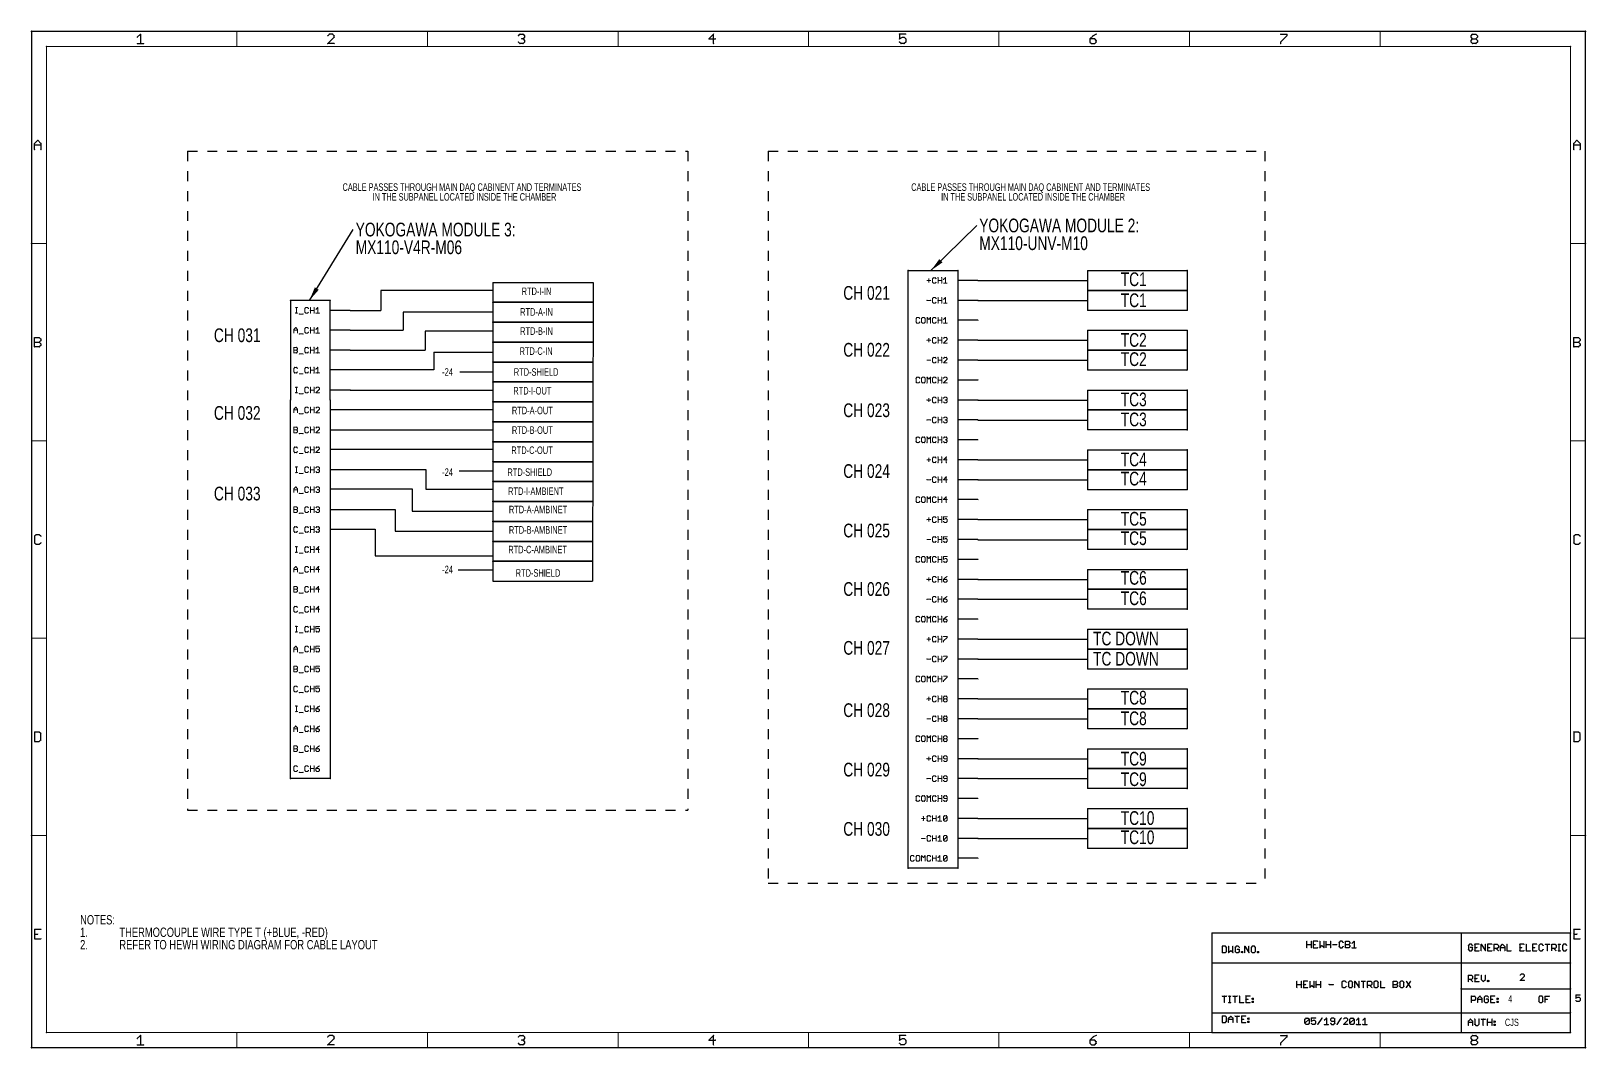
# Paper-space layout 'TEMPERATURE MODULE' of a CAD drawing. Header units: inches. Extents: x 0.5 to 16.2, y 0.3 to 10.6.
import ezdxf

# ---------------------------------------------------------------- set-up
doc = ezdxf.new("R2010")
doc.units = ezdxf.units.IN
doc.header["$MEASUREMENT"] = 0
doc.linetypes.add('DOT2', pattern=[0.025, 0, -0.025])
for name, color, linetype in [('94', 14, 'Continuous'), ('97', 94, 'Continuous'), ('TEXT', 4, 'Continuous'), ('THIN_DASHED_NEON_GREEN', 3, 'DOT2'), ('THIN_RED', 1, 'Continuous')]:
    doc.layers.add(name, color=color, linetype=linetype)
doc.styles.add('SLDTEXTSTYLE0', font='TXT', dxfattribs={"width": 0.736842})
doc.styles.add('SLDTEXTSTYLE2', font='TXT', dxfattribs={"width": 0.75})
doc.styles.add('SLDTEXTSTYLE3', font='TXT', dxfattribs={"width": 0.636842})
doc.dimstyles.new('SLDDIMSTYLE0', dxfattribs={"dimtxt": 0.18, "dimasz": 0.14, "dimexe": 0, "dimexo": 0.0625, "dimgap": 0, "dimtad": 0, "dimtih": 1, "dimtoh": 1, "dimdec": 0, "dimrnd": 1e-09, "dimzin": 0, "dimdsep": 46, "dimtxsty": 'Standard', "dimsah": 1, "dimcen": 0.09, "dimadec": 0, "dimazin": 0, "dimtfac": 0.14, "dimtdec": 0, "dimtofl": 0, "dimtmove": 0, "dimatfit": 3, "dimfxl": 0, "dimfrac": 2, "dimtolj": 1, "dimtzin": 0, "dimarcsym": 0})

psp = doc.layouts.new('TEMPERATURE MODULE')

# ---------------------------------------------------------------- texts
at = {"layer": 'TEXT'}
for s, insert, char_height, attachment_point, style in [('CABLE PASSES THROUGH MAIN DAQ CABINENT AND TERMINATES', (4.872, 9.025), 0.07576, 2, 'SLDTEXTSTYLE3'), ('IN THE SUBPANEL LOCATED INSIDE THE CHAMBER', (4.897, 8.927), 0.07576, 2, 'SLDTEXTSTYLE3'), ('CABLE PASSES THROUGH MAIN DAQ CABINENT AND TERMINATES', (10.58, 9.025), 0.07576, 2, 'SLDTEXTSTYLE3'), ('IN THE SUBPANEL LOCATED INSIDE THE CHAMBER', (10.604, 8.927), 0.07576, 2, 'SLDTEXTSTYLE3'), ('TC1', (11.484, 8.131), 0.1378, 1, 'SLDTEXTSTYLE2'), ('RTD-I-IN', (5.62, 7.979), 0.0758, 2, 'SLDTEXTSTYLE0'), ('CH 021', (8.699, 7.994), 0.1378, 1, 'SLDTEXTSTYLE2'), ('TC1', (11.484, 7.92), 0.1378, 1, 'SLDTEXTSTYLE2'), ('RTD-A-IN', (5.62, 7.772), 0.0758, 2, 'SLDTEXTSTYLE0'), ('CH 031', (2.382, 7.569), 0.1378, 1, 'SLDTEXTSTYLE2'), ('RTD-B-IN', (5.62, 7.58), 0.0758, 2, 'SLDTEXTSTYLE0'), ('TC2', (11.484, 7.522), 0.1378, 1, 'SLDTEXTSTYLE2'), ('RTD-C-IN', (5.616, 7.379), 0.0758, 2, 'SLDTEXTSTYLE0'), ('CH 022', (8.699, 7.423), 0.1378, 1, 'SLDTEXTSTYLE2'), ('TC2', (11.484, 7.329), 0.1378, 1, 'SLDTEXTSTYLE2'), ('-24', (4.727, 7.169), 0.0758, 2, 'SLDTEXTSTYLE0'), ('RTD-SHIELD', (5.616, 7.169), 0.0758, 2, 'SLDTEXTSTYLE0'), ('RTD-I-OUT', (5.578, 6.981), 0.0758, 2, 'SLDTEXTSTYLE0'), ('TC3', (11.484, 6.925), 0.1378, 1, 'SLDTEXTSTYLE2'), ('CH 032', (2.382, 6.789), 0.1378, 1, 'SLDTEXTSTYLE2'), ('RTD-A-OUT', (5.578, 6.783), 0.0758, 2, 'SLDTEXTSTYLE0'), ('CH 023', (8.699, 6.816), 0.1378, 1, 'SLDTEXTSTYLE2'), ('TC3', (11.484, 6.724), 0.1378, 1, 'SLDTEXTSTYLE2'), ('RTD-B-OUT', (5.578, 6.586), 0.0758, 2, 'SLDTEXTSTYLE0'), ('RTD-C-OUT', (5.575, 6.384), 0.0758, 2, 'SLDTEXTSTYLE0'), ('TC4', (11.484, 6.323), 0.1378, 1, 'SLDTEXTSTYLE2'), ('-24', (4.727, 6.164), 0.0758, 2, 'SLDTEXTSTYLE0'), ('RTD-SHIELD', (5.552, 6.164), 0.0758, 2, 'SLDTEXTSTYLE0'), ('CH 024', (8.699, 6.206), 0.1378, 1, 'SLDTEXTSTYLE2'), ('TC4', (11.484, 6.13), 0.1378, 1, 'SLDTEXTSTYLE2'), ('CH 033', (2.382, 5.98), 0.1378, 1, 'SLDTEXTSTYLE2'), ('RTD-I-AMBIENT', (5.613, 5.973), 0.07576, 2, 'SLDTEXTSTYLE0'), ('RTD-A-AMBINET', (5.635, 5.789), 0.07576, 2, 'SLDTEXTSTYLE0'), ('TC5', (11.484, 5.727), 0.1378, 1, 'SLDTEXTSTYLE2'), ('RTD-B-AMBINET', (5.635, 5.584), 0.07576, 2, 'SLDTEXTSTYLE0'), ('CH 025', (8.699, 5.609), 0.1378, 1, 'SLDTEXTSTYLE2'), ('TC5', (11.484, 5.532), 0.1378, 1, 'SLDTEXTSTYLE2'), ('RTD-C-AMBINET', (5.631, 5.387), 0.07576, 2, 'SLDTEXTSTYLE0'), ('-24', (4.727, 5.187), 0.0758, 2, 'SLDTEXTSTYLE0'), ('RTD-SHIELD', (5.635, 5.152), 0.0758, 2, 'SLDTEXTSTYLE0'), ('CH 026', (8.699, 5.022), 0.1378, 1, 'SLDTEXTSTYLE2'), ('TC6', (11.484, 5.134), 0.1378, 1, 'SLDTEXTSTYLE2'), ('TC6', (11.484, 4.929), 0.1378, 1, 'SLDTEXTSTYLE2'), ('TC DOWN', (11.206, 4.525), 0.1378, 1, 'SLDTEXTSTYLE2'), ('CH 027', (8.699, 4.431), 0.1378, 1, 'SLDTEXTSTYLE2'), ('TC DOWN', (11.206, 4.322), 0.1378, 1, 'SLDTEXTSTYLE2'), ('TC8', (11.484, 3.931), 0.1378, 1, 'SLDTEXTSTYLE2'), ('CH 028', (8.699, 3.806), 0.1378, 1, 'SLDTEXTSTYLE2'), ('TC8', (11.484, 3.724), 0.1378, 1, 'SLDTEXTSTYLE2'), ('TC9', (11.484, 3.319), 0.1378, 1, 'SLDTEXTSTYLE2'), ('CH 029', (8.699, 3.209), 0.1378, 1, 'SLDTEXTSTYLE2'), ('TC9', (11.484, 3.113), 0.1378, 1, 'SLDTEXTSTYLE2'), ('TC10', (11.484, 2.723), 0.1378, 1, 'SLDTEXTSTYLE2'), ('CH 030', (8.699, 2.614), 0.1378, 1, 'SLDTEXTSTYLE2'), ('TC10', (11.484, 2.53), 0.1378, 1, 'SLDTEXTSTYLE2'), ('NOTES:', (1.039, 1.68), 0.0937, 1, 'SLDTEXTSTYLE2'), ('2.', (1.039, 1.43), 0.0937, 1, 'SLDTEXTSTYLE2'), ('1.', (1.039, 1.555), 0.0937, 1, 'SLDTEXTSTYLE2'), ('THERMOCOUPLE WIRE TYPE T (+BLUE, -RED)', (1.433, 1.555), 0.09375, 1, 'SLDTEXTSTYLE2'), ('REFER TO HEWH WIRING DIAGRAM FOR CABLE LAYOUT', (1.433, 1.43), 0.09375, 1, 'SLDTEXTSTYLE2'), ('4', (15.394, 0.876), 0.0729, 2, 'SLDTEXTSTYLE0'), ('CJS', (15.41, 0.64), 0.0729, 2, 'SLDTEXTSTYLE0')]:
    psp.add_mtext(s, dxfattribs=dict(at, insert=insert, char_height=char_height, attachment_point=attachment_point, style=style))

# ---------------------------------------------------------------- blocks, each defined once
blk = doc.blocks.new('SW_NOTE_0_122')
at = {"layer": 'TEXT', "color": 0, "char_height": 0.1378, "attachment_point": 1, "style": 'SLDTEXTSTYLE2'}
for s, insert in [('YOKOGAWA MODULE 3:', (0.024, 0.07)), ('MX110-V4R-M06', (0.024, -0.108))]:
    blk.add_mtext(s, dxfattribs=dict(at, insert=insert))
blk = doc.blocks.new('SW_NOTE_0_123')
at = {"layer": 'TEXT', "color": 0, "char_height": 0.1378, "attachment_point": 1, "style": 'SLDTEXTSTYLE2'}
for s, insert in [('YOKOGAWA MODULE 2:', (0.023, 0.07)), ('MX110-UNV-M10', (0.023, -0.108))]:
    blk.add_mtext(s, dxfattribs=dict(at, insert=insert))

# ---------------------------------------------------------------- linework, layer by layer
at = {"layer": '94', "lineweight": 25}
for p, q in [((9.35, 8.15), (9.85, 8.15)), ((9.35, 2.15), (9.35, 8.15)), ((9.85, 8.15), (9.85, 2.15)), ((11.15, 8.15), (12.15, 8.15)), ((12.15, 8.15), (12.15, 7.95)), ((10.05, 8.05), (9.85, 8.05)), ((3.55, 7.85), (3.15, 7.85)), ((3.15, 7.85), (3.15, 6.85)), ((3.55, 6.85), (3.55, 7.85)), ((5.181, 7.831), (6.181, 7.831)), ((6.181, 7.831), (5.181, 7.831)), ((10.05, 7.85), (9.85, 7.85)), ((12.15, 7.95), (11.15, 7.95)), ((11.15, 7.95), (12.15, 7.95)), ((12.15, 7.95), (12.15, 7.75)), ((3.75, 7.75), (3.55, 7.75)), ((10.05, 7.65), (9.85, 7.65)), ((12.15, 7.75), (11.15, 7.75)), ((3.75, 7.55), (3.55, 7.55)), ((6.181, 7.631), (5.181, 7.631)), ((5.181, 7.631), (6.181, 7.631)), ((11.15, 7.55), (12.15, 7.55)), ((12.15, 7.55), (12.15, 7.35)), ((3.75, 7.35), (3.55, 7.35)), ((6.181, 7.431), (5.181, 7.431)), ((5.181, 7.431), (6.181, 7.431)), ((10.05, 7.45), (9.85, 7.45)), ((12.15, 7.35), (11.15, 7.35)), ((11.15, 7.35), (12.15, 7.35)), ((12.15, 7.35), (12.15, 7.15)), ((5.181, 7.231), (6.181, 7.231)), ((6.181, 7.231), (5.181, 7.231)), ((10.05, 7.25), (9.85, 7.25)), ((6.181, 7.031), (5.181, 7.031)), ((5.181, 7.031), (6.181, 7.031)), ((10.05, 7.05), (9.85, 7.05)), ((12.15, 7.15), (11.15, 7.15)), ((3.75, 6.95), (3.55, 6.95)), ((11.15, 6.95), (12.15, 6.95)), ((12.15, 6.95), (12.15, 6.75)), ((3.15, 3.05), (3.15, 6.85)), ((3.55, 6.85), (3.55, 3.05)), ((5.181, 6.831), (6.181, 6.831)), ((6.181, 6.831), (5.181, 6.831)), ((10.05, 6.85), (9.85, 6.85)), ((12.15, 6.75), (11.15, 6.75)), ((11.15, 6.75), (12.15, 6.75)), ((12.15, 6.75), (12.15, 6.55)), ((6.181, 6.631), (5.181, 6.631)), ((5.181, 6.631), (6.181, 6.631)), ((10.05, 6.65), (9.85, 6.65)), ((6.181, 6.431), (5.181, 6.431)), ((5.181, 6.431), (6.181, 6.431)), ((10.05, 6.45), (9.85, 6.45)), ((12.15, 6.55), (11.15, 6.55)), ((10.05, 6.25), (9.85, 6.25)), ((11.15, 6.35), (12.15, 6.35)), ((12.15, 6.35), (12.15, 6.15)), ((5.181, 6.231), (6.181, 6.231)), ((6.181, 6.231), (5.181, 6.231)), ((12.15, 6.15), (11.15, 6.15)), ((11.15, 6.15), (12.15, 6.15)), ((12.15, 6.15), (12.15, 5.95)), ((6.181, 6.031), (5.181, 6.031)), ((5.181, 6.031), (6.181, 6.031)), ((10.05, 6.05), (9.85, 6.05)), ((12.15, 5.95), (11.15, 5.95)), ((5.181, 5.831), (6.181, 5.831)), ((6.181, 5.831), (5.181, 5.831)), ((10.05, 5.85), (9.85, 5.85)), ((6.181, 5.631), (5.181, 5.631)), ((5.181, 5.631), (6.181, 5.631)), ((10.05, 5.65), (9.85, 5.65)), ((11.15, 5.75), (12.15, 5.75)), ((12.15, 5.75), (12.15, 5.55)), ((12.15, 5.55), (11.15, 5.55)), ((11.15, 5.55), (12.15, 5.55)), ((12.15, 5.55), (12.15, 5.35)), ((6.181, 5.431), (5.181, 5.431)), ((5.181, 5.431), (6.181, 5.431)), ((10.05, 5.45), (9.85, 5.45)), ((12.15, 5.35), (11.15, 5.35)), ((5.181, 5.231), (6.181, 5.231)), ((6.181, 5.231), (5.181, 5.231)), ((10.05, 5.25), (9.85, 5.25)), ((11.15, 5.15), (12.15, 5.15)), ((12.15, 5.15), (12.15, 4.95)), ((10.05, 5.05), (9.85, 5.05)), ((10.05, 4.85), (9.85, 4.85)), ((12.15, 4.95), (11.15, 4.95)), ((11.15, 4.95), (12.15, 4.95)), ((12.15, 4.95), (12.15, 4.75)), ((12.15, 4.75), (11.15, 4.75)), ((10.05, 4.65), (9.85, 4.65)), ((12.15, 4.55), (12.15, 4.35)), ((10.05, 4.45), (9.85, 4.45)), ((10.05, 4.25), (9.85, 4.25)), ((12.15, 4.35), (11.15, 4.35)), ((11.15, 4.35), (12.15, 4.35)), ((12.15, 4.35), (12.15, 4.15)), ((12.15, 4.15), (11.15, 4.15)), ((10.05, 4.05), (9.85, 4.05)), ((11.15, 3.95), (12.15, 3.95)), ((12.15, 3.95), (12.15, 3.75)), ((10.05, 3.85), (9.85, 3.85)), ((12.15, 3.75), (11.15, 3.75)), ((11.15, 3.75), (12.15, 3.75)), ((12.15, 3.75), (12.15, 3.55)), ((10.05, 3.65), (9.85, 3.65)), ((10.05, 3.45), (9.85, 3.45)), ((12.15, 3.55), (11.15, 3.55)), ((11.15, 3.35), (12.15, 3.35)), ((12.15, 3.35), (12.15, 3.15)), ((10.05, 3.25), (9.85, 3.25)), ((12.15, 3.15), (11.15, 3.15)), ((11.15, 3.15), (12.15, 3.15)), ((12.15, 3.15), (12.15, 2.95)), ((3.55, 3.05), (3.15, 3.05)), ((10.05, 3.05), (9.85, 3.05)), ((10.05, 2.85), (9.85, 2.85)), ((12.15, 2.95), (11.15, 2.95)), ((11.15, 2.75), (12.15, 2.75)), ((12.15, 2.75), (12.15, 2.55)), ((10.05, 2.65), (9.85, 2.65)), ((12.15, 2.55), (11.15, 2.55)), ((11.15, 2.55), (12.15, 2.55)), ((12.15, 2.55), (12.15, 2.35)), ((10.05, 2.45), (9.85, 2.45)), ((12.15, 2.35), (11.15, 2.35)), ((10.05, 2.25), (9.85, 2.25)), ((9.85, 2.15), (9.35, 2.15)), ((12.4, 1.5), (12.4, 1.2)), ((14.9, 1.5), (12.4, 1.5)), ((16, 1.5), (14.9, 1.5)), ((14.9, 1.5), (14.9, 1.2)), ((16, 1.2), (16, 1.5)), ((12.503, 1.367), (12.503, 1.303)), ((12.535, 1.367), (12.503, 1.367)), ((12.503, 1.303), (12.535, 1.303)), ((12.546, 1.356), (12.535, 1.367)), ((12.535, 1.303), (12.546, 1.314)), ((12.546, 1.314), (12.546, 1.356)), ((12.567, 1.367), (12.567, 1.303)), ((12.567, 1.303), (12.589, 1.324)), ((12.589, 1.324), (12.61, 1.303)), ((12.61, 1.303), (12.61, 1.367)), ((12.643, 1.367), (12.632, 1.356)), ((12.632, 1.356), (12.632, 1.314)), ((12.632, 1.314), (12.643, 1.303)), ((12.664, 1.367), (12.643, 1.367)), ((12.643, 1.303), (12.664, 1.303)), ((12.675, 1.335), (12.653, 1.335)), ((12.675, 1.356), (12.664, 1.367)), ((12.664, 1.303), (12.675, 1.314)), ((12.675, 1.314), (12.675, 1.335)), ((12.696, 1.303), (12.696, 1.314)), ((12.696, 1.314), (12.707, 1.314)), ((12.707, 1.303), (12.696, 1.303)), ((12.707, 1.314), (12.707, 1.303)), ((12.729, 1.303), (12.729, 1.367)), ((12.729, 1.367), (12.771, 1.303)), ((12.771, 1.303), (12.771, 1.367)), ((12.804, 1.367), (12.793, 1.356)), ((12.793, 1.356), (12.793, 1.314)), ((12.793, 1.314), (12.804, 1.303)), ((12.825, 1.367), (12.804, 1.367)), ((12.804, 1.303), (12.825, 1.303)), ((12.836, 1.356), (12.825, 1.367)), ((12.825, 1.303), (12.836, 1.314)), ((12.836, 1.314), (12.836, 1.356)), ((12.858, 1.303), (12.858, 1.314)), ((12.858, 1.314), (12.868, 1.314)), ((12.868, 1.303), (12.858, 1.303)), ((12.868, 1.314), (12.868, 1.303)), ((14.984, 1.387), (14.973, 1.376)), ((14.973, 1.376), (14.973, 1.334)), ((14.973, 1.334), (14.984, 1.323)), ((15.005, 1.387), (14.984, 1.387)), ((14.984, 1.323), (15.005, 1.323)), ((15.016, 1.355), (14.994, 1.355)), ((15.016, 1.376), (15.005, 1.387)), ((15.005, 1.323), (15.016, 1.334)), ((15.016, 1.334), (15.016, 1.355)), ((15.08, 1.387), (15.037, 1.387)), ((15.037, 1.387), (15.037, 1.323)), ((15.037, 1.355), (15.059, 1.355)), ((15.037, 1.323), (15.08, 1.323)), ((15.102, 1.323), (15.102, 1.387)), ((15.102, 1.387), (15.145, 1.323)), ((15.145, 1.323), (15.145, 1.387)), ((15.209, 1.387), (15.166, 1.387)), ((15.166, 1.387), (15.166, 1.323)), ((15.166, 1.355), (15.188, 1.355)), ((15.166, 1.323), (15.209, 1.323)), ((15.231, 1.323), (15.231, 1.387)), ((15.231, 1.387), (15.263, 1.387)), ((15.263, 1.344), (15.231, 1.344)), ((15.252, 1.344), (15.274, 1.323)), ((15.263, 1.387), (15.274, 1.376)), ((15.274, 1.355), (15.263, 1.344)), ((15.274, 1.376), (15.274, 1.355)), ((15.295, 1.366), (15.317, 1.387)), ((15.295, 1.323), (15.295, 1.366)), ((15.295, 1.355), (15.338, 1.355)), ((15.317, 1.387), (15.338, 1.366)), ((15.338, 1.366), (15.338, 1.323)), ((15.36, 1.387), (15.36, 1.323)), ((15.36, 1.323), (15.402, 1.323)), ((15.531, 1.387), (15.489, 1.387)), ((15.489, 1.387), (15.489, 1.323)), ((15.489, 1.355), (15.51, 1.355)), ((15.489, 1.323), (15.531, 1.323)), ((15.553, 1.387), (15.553, 1.323)), ((15.553, 1.323), (15.596, 1.323)), ((15.66, 1.387), (15.618, 1.387)), ((15.618, 1.387), (15.618, 1.323)), ((15.618, 1.355), (15.639, 1.355)), ((15.618, 1.323), (15.66, 1.323)), ((15.693, 1.387), (15.682, 1.376)), ((15.682, 1.376), (15.682, 1.334)), ((15.682, 1.334), (15.693, 1.323)), ((15.714, 1.387), (15.693, 1.387)), ((15.693, 1.323), (15.714, 1.323)), ((15.725, 1.376), (15.714, 1.387)), ((15.714, 1.323), (15.725, 1.334)), ((15.746, 1.387), (15.789, 1.387)), ((15.768, 1.323), (15.768, 1.387)), ((15.811, 1.323), (15.811, 1.387)), ((15.811, 1.387), (15.843, 1.387)), ((15.843, 1.344), (15.811, 1.344)), ((15.832, 1.344), (15.854, 1.323)), ((15.843, 1.387), (15.854, 1.376)), ((15.854, 1.355), (15.843, 1.344)), ((15.854, 1.376), (15.854, 1.355)), ((15.875, 1.387), (15.897, 1.387)), ((15.875, 1.323), (15.897, 1.323)), ((15.886, 1.323), (15.886, 1.387)), ((15.929, 1.387), (15.918, 1.376)), ((15.918, 1.376), (15.918, 1.334)), ((15.918, 1.334), (15.929, 1.323)), ((15.95, 1.387), (15.929, 1.387)), ((15.929, 1.323), (15.95, 1.323)), ((15.961, 1.376), (15.95, 1.387)), ((15.95, 1.323), (15.961, 1.334)), ((12.4, 1.2), (12.4, 0.7)), ((12.4, 1.2), (14.9, 1.2)), ((14.9, 1.2), (14.9, 0.94)), ((14.9, 1.2), (16, 1.2)), ((16, 0.94), (16, 1.2)), ((14.9, 0.94), (14.9, 0.5)), ((14.9, 0.94), (16, 0.94)), ((14.973, 1.013), (14.973, 1.077)), ((14.973, 1.077), (15.005, 1.077)), ((15.005, 1.034), (14.973, 1.034)), ((14.994, 1.034), (15.016, 1.013)), ((15.005, 1.077), (15.016, 1.066)), ((15.016, 1.045), (15.005, 1.034)), ((15.016, 1.066), (15.016, 1.045)), ((15.08, 1.077), (15.037, 1.077)), ((15.037, 1.077), (15.037, 1.013)), ((15.037, 1.045), (15.059, 1.045)), ((15.037, 1.013), (15.08, 1.013)), ((15.102, 1.077), (15.102, 1.034)), ((15.102, 1.034), (15.123, 1.013)), ((15.123, 1.013), (15.145, 1.034)), ((15.145, 1.034), (15.145, 1.077)), ((15.166, 1.013), (15.166, 1.024)), ((15.166, 1.024), (15.177, 1.024)), ((15.177, 1.013), (15.166, 1.013)), ((15.177, 1.024), (15.177, 1.013)), ((16, 0.7), (16, 0.94)), ((12.503, 0.867), (12.546, 0.867)), ((12.524, 0.803), (12.524, 0.867)), ((12.567, 0.867), (12.589, 0.867)), ((12.567, 0.803), (12.589, 0.803)), ((12.578, 0.803), (12.578, 0.867)), ((12.61, 0.867), (12.653, 0.867)), ((12.632, 0.803), (12.632, 0.867)), ((12.675, 0.867), (12.675, 0.803)), ((12.675, 0.803), (12.718, 0.803)), ((12.782, 0.867), (12.739, 0.867)), ((12.739, 0.867), (12.739, 0.803)), ((12.739, 0.835), (12.761, 0.835)), ((12.739, 0.803), (12.782, 0.803)), ((12.804, 0.846), (12.814, 0.846)), ((12.804, 0.835), (12.804, 0.846)), ((12.814, 0.835), (12.804, 0.835)), ((12.804, 0.814), (12.814, 0.814)), ((12.804, 0.803), (12.804, 0.814)), ((12.814, 0.803), (12.804, 0.803)), ((12.814, 0.846), (12.814, 0.835)), ((12.814, 0.814), (12.814, 0.803)), ((15.003, 0.803), (15.003, 0.867)), ((15.003, 0.867), (15.035, 0.867)), ((15.035, 0.824), (15.003, 0.824)), ((15.035, 0.867), (15.046, 0.856)), ((15.046, 0.835), (15.035, 0.824)), ((15.046, 0.856), (15.046, 0.835)), ((15.067, 0.846), (15.089, 0.867)), ((15.067, 0.803), (15.067, 0.846)), ((15.067, 0.835), (15.11, 0.835)), ((15.089, 0.867), (15.11, 0.846)), ((15.11, 0.846), (15.11, 0.803)), ((15.143, 0.867), (15.132, 0.856)), ((15.132, 0.856), (15.132, 0.814)), ((15.132, 0.814), (15.143, 0.803)), ((15.164, 0.867), (15.143, 0.867)), ((15.143, 0.803), (15.164, 0.803)), ((15.175, 0.835), (15.153, 0.835)), ((15.175, 0.856), (15.164, 0.867)), ((15.164, 0.803), (15.175, 0.814)), ((15.175, 0.814), (15.175, 0.835)), ((15.239, 0.867), (15.196, 0.867)), ((15.196, 0.867), (15.196, 0.803)), ((15.196, 0.835), (15.218, 0.835)), ((15.196, 0.803), (15.239, 0.803)), ((15.261, 0.846), (15.271, 0.846)), ((15.261, 0.835), (15.261, 0.846)), ((15.271, 0.835), (15.261, 0.835)), ((15.261, 0.814), (15.271, 0.814)), ((15.261, 0.803), (15.261, 0.814)), ((15.271, 0.803), (15.261, 0.803)), ((15.271, 0.846), (15.271, 0.835)), ((15.271, 0.814), (15.271, 0.803)), ((15.69, 0.867), (15.68, 0.856)), ((15.68, 0.856), (15.68, 0.814)), ((15.68, 0.814), (15.69, 0.803)), ((15.712, 0.867), (15.69, 0.867)), ((15.69, 0.803), (15.712, 0.803)), ((15.722, 0.856), (15.712, 0.867)), ((15.712, 0.803), (15.722, 0.814)), ((15.722, 0.814), (15.722, 0.856)), ((15.744, 0.803), (15.744, 0.867)), ((15.744, 0.867), (15.787, 0.867)), ((15.744, 0.835), (15.766, 0.835)), ((12.4, 0.7), (12.4, 0.5)), ((12.4, 0.7), (16, 0.7)), ((12.503, 0.667), (12.503, 0.603)), ((12.535, 0.667), (12.503, 0.667)), ((12.546, 0.656), (12.535, 0.667)), ((12.546, 0.614), (12.546, 0.656)), ((12.567, 0.646), (12.589, 0.667)), ((12.567, 0.603), (12.567, 0.646)), ((12.567, 0.635), (12.61, 0.635)), ((12.589, 0.667), (12.61, 0.646)), ((12.61, 0.646), (12.61, 0.603)), ((12.632, 0.667), (12.675, 0.667)), ((12.653, 0.603), (12.653, 0.667)), ((12.739, 0.667), (12.696, 0.667)), ((12.696, 0.667), (12.696, 0.603)), ((12.696, 0.635), (12.718, 0.635)), ((12.761, 0.646), (12.771, 0.646)), ((12.761, 0.635), (12.761, 0.646)), ((12.771, 0.635), (12.761, 0.635)), ((12.771, 0.646), (12.771, 0.635)), ((14.973, 0.616), (14.994, 0.637)), ((14.994, 0.637), (15.016, 0.616)), ((15.037, 0.637), (15.037, 0.584)), ((15.08, 0.584), (15.08, 0.637)), ((15.102, 0.637), (15.145, 0.637)), ((15.123, 0.573), (15.123, 0.637)), ((15.166, 0.573), (15.166, 0.637)), ((15.209, 0.637), (15.209, 0.573)), ((16, 0.5), (16, 0.7)), ((12.4, 0.5), (14.9, 0.5)), ((12.503, 0.603), (12.535, 0.603)), ((12.535, 0.603), (12.546, 0.614)), ((12.696, 0.603), (12.739, 0.603)), ((12.761, 0.614), (12.771, 0.614)), ((12.761, 0.603), (12.761, 0.614)), ((12.771, 0.603), (12.761, 0.603)), ((12.771, 0.614), (12.771, 0.603)), ((14.9, 0.5), (16, 0.5)), ((14.973, 0.573), (14.973, 0.616)), ((14.973, 0.605), (15.016, 0.605)), ((15.016, 0.616), (15.016, 0.573)), ((15.037, 0.584), (15.048, 0.573)), ((15.048, 0.573), (15.069, 0.573)), ((15.069, 0.573), (15.08, 0.584)), ((15.166, 0.605), (15.209, 0.605)), ((15.231, 0.616), (15.241, 0.616)), ((15.231, 0.605), (15.231, 0.616)), ((15.241, 0.605), (15.231, 0.605)), ((15.231, 0.584), (15.241, 0.584)), ((15.231, 0.573), (15.231, 0.584)), ((15.241, 0.573), (15.231, 0.573)), ((15.241, 0.616), (15.241, 0.605)), ((15.241, 0.584), (15.241, 0.573))]:
    psp.add_line(p, q, dxfattribs=at)
at = {"layer": '94', "lineweight": 18}
for centre, radius, start, end in [((9.35, 8.15), 0.0025, 90, 270), ((9.35, 8.15), 0.0025, 0, 180), ((9.85, 8.15), 0.0025, 0, 180), ((9.85, 8.15), 0.0025, 270, 90), ((12.15, 8.15), 0.0025, 0, 180), ((12.15, 8.15), 0.0025, 270, 90), ((9.85, 8.05), 0.0015, 90, 270), ((10.05, 8.05), 0.0015, 270, 90), ((3.15, 7.85), 0.0025, 90, 270), ((3.15, 7.85), 0.0025, 0, 180), ((3.55, 7.85), 0.0025, 0, 180), ((3.55, 7.85), 0.0025, 270, 90), ((5.181, 7.831), 0.0025, 90, 270), ((5.181, 7.831), 0.0025, 90, 270), ((5.181, 7.831), 0.0025, 315, 135), ((5.181, 7.831), 0.0025, 225, 45), ((6.181, 7.831), 0.0025, 0, 180), ((6.181, 7.831), 0.0025, 180, 0), ((6.181, 7.831), 0.0025, 270, 90), ((6.181, 7.831), 0.0025, 270, 90), ((9.85, 7.85), 0.0015, 90, 270), ((10.05, 7.85), 0.0015, 270, 90), ((12.15, 7.95), 0.0025, 0, 180), ((12.15, 7.95), 0.0025, 180, 0), ((12.15, 7.95), 0.0025, 270, 90), ((12.15, 7.95), 0.0025, 270, 90), ((3.55, 7.75), 0.0015, 90, 270), ((9.85, 7.65), 0.0015, 90, 270), ((10.05, 7.65), 0.0015, 270, 90), ((12.15, 7.75), 0.0025, 180, 0), ((12.15, 7.75), 0.0025, 270, 90), ((3.55, 7.55), 0.0015, 90, 270), ((5.181, 7.631), 0.0025, 90, 270), ((5.181, 7.631), 0.0025, 90, 270), ((5.181, 7.631), 0.0025, 315, 135), ((5.181, 7.631), 0.0025, 225, 45), ((6.181, 7.631), 0.0025, 0, 180), ((6.181, 7.631), 0.0025, 180, 0), ((6.181, 7.631), 0.0025, 270, 90), ((6.181, 7.631), 0.0025, 270, 90), ((12.15, 7.55), 0.0025, 0, 180), ((12.15, 7.55), 0.0025, 270, 90), ((3.55, 7.35), 0.0015, 90, 270), ((5.181, 7.431), 0.0025, 90, 270), ((5.181, 7.431), 0.0025, 90, 270), ((5.181, 7.431), 0.0025, 315, 135), ((5.181, 7.431), 0.0025, 225, 45), ((6.181, 7.431), 0.0025, 0, 180), ((6.181, 7.431), 0.0025, 180, 0), ((6.181, 7.431), 0.0025, 270, 90), ((6.181, 7.431), 0.0025, 270, 90), ((9.85, 7.45), 0.0015, 90, 270), ((10.05, 7.45), 0.0015, 270, 90), ((12.15, 7.35), 0.0025, 0, 180), ((12.15, 7.35), 0.0025, 180, 0), ((12.15, 7.35), 0.0025, 270, 90), ((12.15, 7.35), 0.0025, 270, 90), ((5.181, 7.231), 0.0025, 90, 270), ((5.181, 7.231), 0.0025, 90, 270), ((5.181, 7.231), 0.0025, 315, 135), ((5.181, 7.231), 0.0025, 225, 45), ((6.181, 7.231), 0.0025, 0, 180), ((6.181, 7.231), 0.0025, 180, 0), ((6.181, 7.231), 0.0025, 270, 90), ((6.181, 7.231), 0.0025, 270, 90), ((9.85, 7.25), 0.0015, 90, 270), ((10.05, 7.25), 0.0015, 270, 90), ((3.55, 7.15), 0.0015, 90, 270), ((5.181, 7.031), 0.0025, 90, 270), ((5.181, 7.031), 0.0025, 90, 270), ((5.181, 7.031), 0.0025, 315, 135), ((5.181, 7.031), 0.0025, 225, 45), ((6.181, 7.031), 0.0025, 0, 180), ((6.181, 7.031), 0.0025, 180, 0), ((6.181, 7.031), 0.0025, 270, 90), ((6.181, 7.031), 0.0025, 270, 90), ((9.85, 7.05), 0.0015, 90, 270), ((10.05, 7.05), 0.0015, 270, 90), ((12.15, 7.15), 0.0025, 180, 0), ((12.15, 7.15), 0.0025, 270, 90), ((3.55, 6.95), 0.0015, 90, 270), ((3.75, 6.95), 0.0015, 270, 90), ((12.15, 6.95), 0.0025, 0, 180), ((12.15, 6.95), 0.0025, 270, 90), ((3.15, 6.85), 0.0025, 0, 180), ((3.15, 6.85), 0.0025, 180, 0), ((3.55, 6.85), 0.0025, 0, 180), ((3.55, 6.85), 0.0025, 180, 0), ((3.55, 6.75), 0.0015, 90, 270), ((5.181, 6.831), 0.0025, 90, 270), ((5.181, 6.831), 0.0025, 90, 270), ((5.181, 6.831), 0.0025, 315, 135), ((5.181, 6.831), 0.0025, 225, 45), ((6.181, 6.831), 0.0025, 0, 180), ((6.181, 6.831), 0.0025, 180, 0), ((6.181, 6.831), 0.0025, 270, 90), ((6.181, 6.831), 0.0025, 270, 90), ((9.85, 6.85), 0.0015, 90, 270), ((10.05, 6.85), 0.0015, 270, 90), ((12.15, 6.75), 0.0025, 0, 180), ((12.15, 6.75), 0.0025, 180, 0), ((12.15, 6.75), 0.0025, 270, 90), ((12.15, 6.75), 0.0025, 270, 90), ((5.181, 6.631), 0.0025, 90, 270), ((5.181, 6.631), 0.0025, 90, 270), ((5.181, 6.631), 0.0025, 315, 135), ((5.181, 6.631), 0.0025, 225, 45), ((6.181, 6.631), 0.0025, 0, 180), ((6.181, 6.631), 0.0025, 180, 0), ((6.181, 6.631), 0.0025, 270, 90), ((6.181, 6.631), 0.0025, 270, 90), ((9.85, 6.65), 0.0015, 90, 270), ((10.05, 6.65), 0.0015, 270, 90), ((3.55, 6.55), 0.0015, 90, 270), ((5.181, 6.431), 0.0025, 90, 270), ((5.181, 6.431), 0.0025, 90, 270), ((5.181, 6.431), 0.0025, 315, 135), ((5.181, 6.431), 0.0025, 225, 45), ((6.181, 6.431), 0.0025, 0, 180), ((6.181, 6.431), 0.0025, 180, 0), ((6.181, 6.431), 0.0025, 270, 90), ((6.181, 6.431), 0.0025, 270, 90), ((9.85, 6.45), 0.0015, 90, 270), ((10.05, 6.45), 0.0015, 270, 90), ((12.15, 6.55), 0.0025, 180, 0), ((12.15, 6.55), 0.0025, 270, 90), ((3.55, 6.35), 0.0015, 90, 270), ((9.85, 6.25), 0.0015, 90, 270), ((10.05, 6.25), 0.0015, 270, 90), ((12.15, 6.35), 0.0025, 0, 180), ((12.15, 6.35), 0.0025, 270, 90), ((3.55, 6.15), 0.0015, 90, 270), ((5.181, 6.231), 0.0025, 90, 270), ((5.181, 6.231), 0.0025, 90, 270), ((5.181, 6.231), 0.0025, 315, 135), ((5.181, 6.231), 0.0025, 225, 45), ((6.181, 6.231), 0.0025, 0, 180), ((6.181, 6.231), 0.0025, 180, 0), ((6.181, 6.231), 0.0025, 270, 90), ((6.181, 6.231), 0.0025, 270, 90), ((12.15, 6.15), 0.0025, 0, 180), ((12.15, 6.15), 0.0025, 180, 0), ((12.15, 6.15), 0.0025, 270, 90), ((12.15, 6.15), 0.0025, 270, 90), ((3.55, 5.95), 0.0015, 90, 270), ((5.181, 6.031), 0.0025, 90, 270), ((5.181, 6.031), 0.0025, 90, 270), ((5.181, 6.031), 0.0025, 315, 135), ((5.181, 6.031), 0.0025, 225, 45), ((6.181, 6.031), 0.0025, 0, 180), ((6.181, 6.031), 0.0025, 180, 0), ((6.181, 6.031), 0.0025, 270, 90), ((6.181, 6.031), 0.0025, 270, 90), ((9.85, 6.05), 0.0015, 90, 270), ((10.05, 6.05), 0.0015, 270, 90), ((12.15, 5.95), 0.0025, 180, 0), ((12.15, 5.95), 0.0025, 270, 90), ((5.181, 5.831), 0.0025, 90, 270), ((5.181, 5.831), 0.0025, 90, 270), ((5.181, 5.831), 0.0025, 315, 135), ((5.181, 5.831), 0.0025, 225, 45), ((6.181, 5.831), 0.0025, 0, 180), ((6.181, 5.831), 0.0025, 180, 0), ((6.181, 5.831), 0.0025, 270, 90), ((6.181, 5.831), 0.0025, 270, 90), ((9.85, 5.85), 0.0015, 90, 270), ((10.05, 5.85), 0.0015, 270, 90), ((3.55, 5.75), 0.0015, 90, 270), ((5.181, 5.631), 0.0025, 90, 270), ((5.181, 5.631), 0.0025, 90, 270), ((5.181, 5.631), 0.0025, 315, 135), ((5.181, 5.631), 0.0025, 225, 45), ((6.181, 5.631), 0.0025, 0, 180), ((6.181, 5.631), 0.0025, 180, 0), ((6.181, 5.631), 0.0025, 270, 90), ((6.181, 5.631), 0.0025, 270, 90), ((9.85, 5.65), 0.0015, 90, 270), ((10.05, 5.65), 0.0015, 270, 90), ((12.15, 5.75), 0.0025, 0, 180), ((12.15, 5.75), 0.0025, 270, 90), ((3.55, 5.55), 0.0015, 90, 270), ((12.15, 5.55), 0.0025, 0, 180), ((12.15, 5.55), 0.0025, 180, 0), ((12.15, 5.55), 0.0025, 270, 90), ((12.15, 5.55), 0.0025, 270, 90), ((3.55, 5.35), 0.0015, 90, 270), ((5.181, 5.431), 0.0025, 90, 270), ((5.181, 5.431), 0.0025, 90, 270), ((5.181, 5.431), 0.0025, 315, 135), ((5.181, 5.431), 0.0025, 225, 45), ((6.181, 5.431), 0.0025, 0, 180), ((6.181, 5.431), 0.0025, 180, 0), ((6.181, 5.431), 0.0025, 270, 90), ((6.181, 5.431), 0.0025, 270, 90), ((9.85, 5.45), 0.0015, 90, 270), ((10.05, 5.45), 0.0015, 270, 90), ((12.15, 5.35), 0.0025, 180, 0), ((12.15, 5.35), 0.0025, 270, 90), ((3.55, 5.15), 0.0015, 90, 270), ((5.181, 5.231), 0.0025, 90, 270), ((5.181, 5.231), 0.0025, 90, 270), ((5.181, 5.231), 0.0025, 315, 135), ((5.181, 5.231), 0.0025, 225, 45), ((6.181, 5.231), 0.0025, 0, 180), ((6.181, 5.231), 0.0025, 180, 0), ((6.181, 5.231), 0.0025, 270, 90), ((6.181, 5.231), 0.0025, 270, 90), ((9.85, 5.25), 0.0015, 90, 270), ((10.05, 5.25), 0.0015, 270, 90), ((12.15, 5.15), 0.0025, 0, 180), ((12.15, 5.15), 0.0025, 270, 90), ((9.85, 5.05), 0.0015, 90, 270), ((10.05, 5.05), 0.0015, 270, 90), ((3.55, 4.95), 0.0015, 90, 270), ((9.85, 4.85), 0.0015, 90, 270), ((10.05, 4.85), 0.0015, 270, 90), ((12.15, 4.95), 0.0025, 0, 180), ((12.15, 4.95), 0.0025, 180, 0), ((12.15, 4.95), 0.0025, 270, 90), ((12.15, 4.95), 0.0025, 270, 90), ((3.55, 4.75), 0.0015, 90, 270), ((12.15, 4.75), 0.0025, 180, 0), ((12.15, 4.75), 0.0025, 270, 90), ((3.55, 4.55), 0.0015, 90, 270), ((9.85, 4.65), 0.0015, 90, 270), ((10.05, 4.65), 0.0015, 270, 90), ((12.15, 4.55), 0.0025, 0, 180), ((12.15, 4.55), 0.0025, 270, 90), ((9.85, 4.45), 0.0015, 90, 270), ((10.05, 4.45), 0.0015, 270, 90), ((3.55, 4.35), 0.0015, 90, 270), ((9.85, 4.25), 0.0015, 90, 270), ((10.05, 4.25), 0.0015, 270, 90), ((12.15, 4.35), 0.0025, 0, 180), ((12.15, 4.35), 0.0025, 180, 0), ((12.15, 4.35), 0.0025, 270, 90), ((12.15, 4.35), 0.0025, 270, 90), ((3.55, 4.15), 0.0015, 90, 270), ((12.15, 4.15), 0.0025, 180, 0), ((12.15, 4.15), 0.0025, 270, 90), ((3.55, 3.95), 0.0015, 90, 270), ((9.85, 4.05), 0.0015, 90, 270), ((10.05, 4.05), 0.0015, 270, 90), ((12.15, 3.95), 0.0025, 0, 180), ((12.15, 3.95), 0.0025, 270, 90), ((3.55, 3.75), 0.0015, 90, 270), ((9.85, 3.85), 0.0015, 90, 270), ((10.05, 3.85), 0.0015, 270, 90), ((12.15, 3.75), 0.0025, 0, 180), ((12.15, 3.75), 0.0025, 180, 0), ((12.15, 3.75), 0.0025, 270, 90), ((12.15, 3.75), 0.0025, 270, 90), ((9.85, 3.65), 0.0015, 90, 270), ((10.05, 3.65), 0.0015, 270, 90), ((3.55, 3.55), 0.0015, 90, 270), ((9.85, 3.45), 0.0015, 90, 270), ((10.05, 3.45), 0.0015, 270, 90), ((12.15, 3.55), 0.0025, 180, 0), ((12.15, 3.55), 0.0025, 270, 90), ((3.55, 3.35), 0.0015, 90, 270), ((12.15, 3.35), 0.0025, 0, 180), ((12.15, 3.35), 0.0025, 270, 90), ((3.55, 3.15), 0.0015, 90, 270), ((9.85, 3.25), 0.0015, 90, 270), ((10.05, 3.25), 0.0015, 270, 90), ((12.15, 3.15), 0.0025, 0, 180), ((12.15, 3.15), 0.0025, 180, 0), ((12.15, 3.15), 0.0025, 270, 90), ((12.15, 3.15), 0.0025, 270, 90), ((3.15, 3.05), 0.0025, 90, 270), ((3.15, 3.05), 0.0025, 180, 0), ((3.55, 3.05), 0.0025, 180, 0), ((3.55, 3.05), 0.0025, 270, 90), ((9.85, 3.05), 0.0015, 90, 270), ((10.05, 3.05), 0.0015, 270, 90), ((9.85, 2.85), 0.0015, 90, 270), ((10.05, 2.85), 0.0015, 270, 90), ((12.15, 2.95), 0.0025, 180, 0), ((12.15, 2.95), 0.0025, 270, 90), ((12.15, 2.75), 0.0025, 0, 180), ((12.15, 2.75), 0.0025, 270, 90), ((9.85, 2.65), 0.0015, 90, 270), ((10.05, 2.65), 0.0015, 270, 90), ((12.15, 2.55), 0.0025, 0, 180), ((12.15, 2.55), 0.0025, 180, 0), ((12.15, 2.55), 0.0025, 270, 90), ((12.15, 2.55), 0.0025, 270, 90), ((9.85, 2.45), 0.0015, 90, 270), ((10.05, 2.45), 0.0015, 270, 90), ((12.15, 2.35), 0.0025, 180, 0), ((12.15, 2.35), 0.0025, 270, 90), ((9.85, 2.25), 0.0015, 90, 270), ((10.05, 2.25), 0.0015, 270, 90), ((9.35, 2.15), 0.0025, 90, 270), ((9.35, 2.15), 0.0025, 180, 0), ((9.85, 2.15), 0.0025, 180, 0), ((9.85, 2.15), 0.0025, 270, 90), ((12.4, 1.5), 0.0025, 90, 270), ((12.4, 1.5), 0.0025, 0, 180), ((14.9, 1.5), 0.0025, 90, 270), ((14.9, 1.5), 0.0025, 0, 180), ((14.9, 1.5), 0.0025, 270, 90), ((16, 1.5), 0.0025, 0, 180), ((16, 1.5), 0.0025, 270, 90), ((12.503, 1.367), 0.0015, 0, 180), ((12.503, 1.367), 0.0015, 90, 270), ((12.503, 1.303), 0.0015, 90, 270), ((12.503, 1.303), 0.0015, 180, 0), ((12.535, 1.367), 0.0015, 45, 225), ((12.535, 1.303), 0.0015, 134.9865, 314.9865), ((12.535, 1.367), 0.0015, 270, 90), ((12.535, 1.303), 0.0015, 270, 90), ((12.546, 1.356), 0.0015, 0, 180), ((12.546, 1.314), 0.0015, 180, 0), ((12.546, 1.356), 0.0015, 225, 45), ((12.546, 1.314), 0.0015, 315.0135, 135.0135), ((12.567, 1.367), 0.0015, 0, 180), ((12.567, 1.303), 0.0015, 135, 315), ((12.567, 1.303), 0.0015, 180, 0), ((12.589, 1.324), 0.0015, 45, 225), ((12.589, 1.324), 0.0015, 315, 135), ((12.61, 1.367), 0.0015, 0, 180), ((12.61, 1.303), 0.0015, 225, 45), ((12.61, 1.303), 0.0015, 180, 0), ((12.632, 1.356), 0.0015, 0, 180), ((12.632, 1.356), 0.0015, 135, 315), ((12.632, 1.314), 0.0015, 44.9865, 224.9865), ((12.632, 1.314), 0.0015, 180, 0), ((12.643, 1.367), 0.0015, 90, 270), ((12.643, 1.303), 0.0015, 90, 270), ((12.643, 1.367), 0.0015, 315, 135), ((12.643, 1.303), 0.0015, 225.0135, 45.0135), ((12.653, 1.335), 0.0015, 90, 270), ((12.664, 1.367), 0.0015, 45, 225), ((12.664, 1.303), 0.0015, 134.9865, 314.9865), ((12.664, 1.367), 0.0015, 270, 90), ((12.664, 1.303), 0.0015, 270, 90), ((12.675, 1.335), 0.0015, 0, 180), ((12.675, 1.314), 0.0015, 180, 0), ((12.675, 1.356), 0.0015, 225, 45), ((12.675, 1.314), 0.0015, 315.0135, 135.0135), ((12.675, 1.335), 0.0015, 270, 90), ((12.696, 1.314), 0.0015, 0, 180), ((12.696, 1.314), 0.0015, 90, 270), ((12.696, 1.303), 0.0015, 90, 270), ((12.696, 1.303), 0.0015, 180, 0), ((12.707, 1.314), 0.0015, 0, 180), ((12.707, 1.303), 0.0015, 180, 0), ((12.707, 1.314), 0.0015, 270, 90), ((12.707, 1.303), 0.0015, 270, 90), ((12.729, 1.367), 0.0015, 0, 180), ((12.729, 1.367), 0.0015, 33.6901, 213.6901), ((12.729, 1.303), 0.0015, 180, 0), ((12.771, 1.367), 0.0015, 0, 180), ((12.771, 1.303), 0.0015, 213.6795, 33.6795), ((12.771, 1.303), 0.0015, 180, 0), ((12.793, 1.356), 0.0015, 0, 180), ((12.793, 1.356), 0.0015, 134.9865, 314.9865), ((12.793, 1.314), 0.0015, 45, 225), ((12.793, 1.314), 0.0015, 180, 0), ((12.804, 1.367), 0.0015, 90, 270), ((12.804, 1.303), 0.0015, 90, 270), ((12.804, 1.367), 0.0015, 315.0135, 135.0135), ((12.804, 1.303), 0.0015, 225, 45), ((12.825, 1.367), 0.0015, 45, 225), ((12.825, 1.303), 0.0015, 134.9865, 314.9865), ((12.825, 1.367), 0.0015, 270, 90), ((12.825, 1.303), 0.0015, 270, 90), ((12.836, 1.356), 0.0015, 0, 180), ((12.836, 1.314), 0.0015, 180, 0), ((12.836, 1.356), 0.0015, 225.0135, 45.0135), ((12.836, 1.314), 0.0015, 315, 135), ((12.858, 1.314), 0.0015, 0, 180), ((12.858, 1.314), 0.0015, 90, 270), ((12.858, 1.303), 0.0015, 90, 270), ((12.858, 1.303), 0.0015, 180, 0), ((12.868, 1.314), 0.0015, 0, 180), ((12.868, 1.303), 0.0015, 180, 0), ((12.868, 1.314), 0.0015, 270, 90), ((12.868, 1.303), 0.0015, 270, 90), ((14.973, 1.376), 0.0015, 135, 315), ((14.973, 1.334), 0.0015, 44.9865, 224.9865), ((14.973, 1.376), 0.0015, 0, 180), ((14.973, 1.334), 0.0015, 180, 0), ((14.984, 1.387), 0.0015, 90, 270), ((14.984, 1.323), 0.0015, 90, 270), ((14.984, 1.387), 0.0015, 315, 135), ((14.984, 1.323), 0.0015, 225.0135, 45.0135), ((14.994, 1.355), 0.0015, 90, 270), ((15.005, 1.387), 0.0015, 45, 225), ((15.005, 1.323), 0.0015, 134.9865, 314.9865), ((15.005, 1.387), 0.0015, 270, 90), ((15.005, 1.323), 0.0015, 270, 90), ((15.016, 1.355), 0.0015, 0, 180), ((15.016, 1.334), 0.0015, 180, 0), ((15.016, 1.376), 0.0015, 225, 45), ((15.016, 1.334), 0.0015, 315.0135, 135.0135), ((15.016, 1.355), 0.0015, 270, 90), ((15.037, 1.387), 0.0015, 90, 270), ((15.037, 1.387), 0.0015, 0, 180), ((15.037, 1.355), 0.0015, 90, 270), ((15.037, 1.323), 0.0015, 90, 270), ((15.037, 1.323), 0.0015, 180, 0), ((15.059, 1.355), 0.0015, 270, 90), ((15.08, 1.387), 0.0015, 270, 90), ((15.08, 1.323), 0.0015, 270, 90), ((15.102, 1.387), 0.0015, 0, 180), ((15.102, 1.387), 0.0015, 33.6901, 213.6901), ((15.102, 1.323), 0.0015, 180, 0), ((15.145, 1.387), 0.0015, 0, 180), ((15.145, 1.323), 0.0015, 213.6901, 33.6901), ((15.145, 1.323), 0.0015, 180, 0), ((15.166, 1.387), 0.0015, 90, 270), ((15.166, 1.387), 0.0015, 0, 180), ((15.166, 1.355), 0.0015, 90, 270), ((15.166, 1.323), 0.0015, 90, 270), ((15.166, 1.323), 0.0015, 180, 0), ((15.188, 1.355), 0.0015, 270, 90), ((15.209, 1.387), 0.0015, 270, 90), ((15.209, 1.323), 0.0015, 270, 90), ((15.231, 1.387), 0.0015, 0, 180), ((15.231, 1.387), 0.0015, 90, 270), ((15.231, 1.344), 0.0015, 90, 270), ((15.231, 1.323), 0.0015, 180, 0), ((15.252, 1.344), 0.0015, 45, 225), ((15.263, 1.387), 0.0015, 45, 225), ((15.263, 1.344), 0.0015, 135, 315), ((15.263, 1.387), 0.0015, 270, 90), ((15.263, 1.344), 0.0015, 270, 90), ((15.274, 1.376), 0.0015, 0, 180), ((15.274, 1.376), 0.0015, 225, 45), ((15.274, 1.355), 0.0015, 315.0135, 135.0135), ((15.274, 1.355), 0.0015, 180, 0), ((15.274, 1.323), 0.0015, 225, 45), ((15.295, 1.366), 0.0015, 0, 180), ((15.295, 1.366), 0.0015, 135, 315), ((15.295, 1.355), 0.0015, 90, 270), ((15.295, 1.323), 0.0015, 180, 0), ((15.317, 1.387), 0.0015, 45, 225), ((15.317, 1.387), 0.0015, 315, 135), ((15.338, 1.366), 0.0015, 0, 180), ((15.338, 1.323), 0.0015, 180, 0), ((15.338, 1.366), 0.0015, 225, 45), ((15.338, 1.355), 0.0015, 270, 90), ((15.36, 1.387), 0.0015, 0, 180), ((15.36, 1.323), 0.0015, 90, 270), ((15.36, 1.323), 0.0015, 180, 0), ((15.402, 1.323), 0.0015, 270, 90), ((15.489, 1.387), 0.0015, 90, 270), ((15.489, 1.387), 0.0015, 0, 180), ((15.489, 1.355), 0.0015, 90, 270), ((15.489, 1.323), 0.0015, 90, 270), ((15.489, 1.323), 0.0015, 180, 0), ((15.51, 1.355), 0.0015, 270, 90), ((15.531, 1.387), 0.0015, 270, 90), ((15.531, 1.323), 0.0015, 270, 90), ((15.553, 1.387), 0.0015, 0, 180), ((15.553, 1.323), 0.0015, 90, 270), ((15.553, 1.323), 0.0015, 180, 0), ((15.596, 1.323), 0.0015, 270, 90), ((15.618, 1.387), 0.0015, 90, 270), ((15.618, 1.387), 0.0015, 0, 180), ((15.618, 1.355), 0.0015, 90, 270), ((15.618, 1.323), 0.0015, 90, 270), ((15.618, 1.323), 0.0015, 180, 0), ((15.639, 1.355), 0.0015, 270, 90), ((15.66, 1.387), 0.0015, 270, 90), ((15.66, 1.323), 0.0015, 270, 90), ((15.682, 1.376), 0.0015, 0, 180), ((15.682, 1.376), 0.0015, 134.9865, 314.9865), ((15.682, 1.334), 0.0015, 45, 225), ((15.682, 1.334), 0.0015, 180, 0), ((15.693, 1.387), 0.0015, 90, 270), ((15.693, 1.323), 0.0015, 90, 270), ((15.693, 1.387), 0.0015, 315, 135), ((15.693, 1.323), 0.0015, 225.0135, 45.0135), ((15.714, 1.387), 0.0015, 44.9865, 224.9865), ((15.714, 1.323), 0.0015, 135, 315), ((15.714, 1.387), 0.0015, 270, 90), ((15.714, 1.323), 0.0015, 270, 90), ((15.725, 1.376), 0.0015, 225.0135, 45.0135), ((15.725, 1.334), 0.0015, 315, 135), ((15.746, 1.387), 0.0015, 90, 270), ((15.768, 1.387), 0.0015, 0, 180), ((15.768, 1.323), 0.0015, 180, 0), ((15.789, 1.387), 0.0015, 270, 90), ((15.811, 1.387), 0.0015, 0, 180), ((15.811, 1.387), 0.0015, 90, 270), ((15.811, 1.344), 0.0015, 90, 270), ((15.811, 1.323), 0.0015, 180, 0), ((15.832, 1.344), 0.0015, 44.9865, 224.9865), ((15.843, 1.387), 0.0015, 44.9865, 224.9865), ((15.843, 1.344), 0.0015, 135.0135, 315.0135), ((15.843, 1.387), 0.0015, 270, 90), ((15.843, 1.344), 0.0015, 270, 90), ((15.854, 1.376), 0.0015, 0, 180), ((15.854, 1.355), 0.0015, 180, 0), ((15.854, 1.376), 0.0015, 225.0135, 45.0135), ((15.854, 1.355), 0.0015, 315, 135), ((15.854, 1.323), 0.0015, 225.0135, 45.0135), ((15.875, 1.387), 0.0015, 90, 270), ((15.875, 1.323), 0.0015, 90, 270), ((15.886, 1.387), 0.0015, 0, 180), ((15.886, 1.323), 0.0015, 180, 0), ((15.897, 1.387), 0.0015, 270, 90), ((15.897, 1.323), 0.0015, 270, 90), ((15.918, 1.376), 0.0015, 0, 180), ((15.918, 1.376), 0.0015, 134.9865, 314.9865), ((15.918, 1.334), 0.0015, 45, 225), ((15.918, 1.334), 0.0015, 180, 0), ((15.929, 1.387), 0.0015, 90, 270), ((15.929, 1.387), 0.0015, 315, 135), ((15.929, 1.323), 0.0015, 90, 270), ((15.929, 1.323), 0.0015, 225.0135, 45.0135), ((15.95, 1.387), 0.0015, 44.9865, 224.9865), ((15.95, 1.323), 0.0015, 135, 315), ((15.95, 1.387), 0.0015, 270, 90), ((15.95, 1.323), 0.0015, 270, 90), ((15.961, 1.376), 0.0015, 225.0135, 45.0135), ((15.961, 1.334), 0.0015, 315, 135), ((12.4, 1.2), 0.0025, 90, 270), ((12.4, 1.2), 0.0025, 0, 180), ((12.4, 1.2), 0.0025, 180, 0), ((14.9, 1.2), 0.0025, 90, 270), ((14.9, 1.2), 0.0025, 0, 180), ((14.9, 1.2), 0.0025, 180, 0), ((14.9, 1.2), 0.0025, 270, 90), ((16, 1.2), 0.0025, 0, 180), ((16, 1.2), 0.0025, 180, 0), ((16, 1.2), 0.0025, 270, 90), ((14.9, 0.94), 0.0025, 90, 270), ((14.9, 0.94), 0.0025, 0, 180), ((14.9, 0.94), 0.0025, 180, 0), ((14.973, 1.077), 0.0015, 0, 180), ((14.973, 1.077), 0.0015, 90, 270), ((14.973, 1.034), 0.0015, 90, 270), ((14.973, 1.013), 0.0015, 180, 0), ((14.994, 1.034), 0.0015, 45, 225), ((15.005, 1.077), 0.0015, 45, 225), ((15.005, 1.034), 0.0015, 135, 315), ((15.005, 1.077), 0.0015, 270, 90), ((15.005, 1.034), 0.0015, 270, 90), ((15.016, 1.066), 0.0015, 0, 180), ((15.016, 1.045), 0.0015, 180, 0), ((15.016, 1.066), 0.0015, 225, 45), ((15.016, 1.045), 0.0015, 315.0135, 135.0135), ((15.016, 1.013), 0.0015, 225, 45), ((15.037, 1.077), 0.0015, 90, 270), ((15.037, 1.077), 0.0015, 0, 180), ((15.037, 1.045), 0.0015, 90, 270), ((15.037, 1.013), 0.0015, 90, 270), ((15.037, 1.013), 0.0015, 180, 0), ((15.059, 1.045), 0.0015, 270, 90), ((15.08, 1.077), 0.0015, 270, 90), ((15.08, 1.013), 0.0015, 270, 90), ((15.102, 1.077), 0.0015, 0, 180), ((15.102, 1.034), 0.0015, 44.9865, 224.9865), ((15.102, 1.034), 0.0015, 180, 0), ((15.123, 1.013), 0.0015, 225.0135, 45.0135), ((15.123, 1.013), 0.0015, 134.9865, 314.9865), ((15.145, 1.077), 0.0015, 0, 180), ((15.145, 1.034), 0.0015, 180, 0), ((15.145, 1.034), 0.0015, 315.0135, 135.0135), ((15.166, 1.024), 0.0015, 0, 180), ((15.166, 1.024), 0.0015, 90, 270), ((15.166, 1.013), 0.0015, 90, 270), ((15.166, 1.013), 0.0015, 180, 0), ((15.177, 1.024), 0.0015, 0, 180), ((15.177, 1.013), 0.0015, 180, 0), ((15.177, 1.024), 0.0015, 270, 90), ((15.177, 1.013), 0.0015, 270, 90), ((16, 0.94), 0.0025, 0, 180), ((16, 0.94), 0.0025, 180, 0), ((16, 0.94), 0.0025, 270, 90), ((12.503, 0.867), 0.0015, 90, 270), ((12.524, 0.867), 0.0015, 0, 180), ((12.524, 0.803), 0.0015, 180, 0), ((12.546, 0.867), 0.0015, 270, 90), ((12.567, 0.867), 0.0015, 90, 270), ((12.567, 0.803), 0.0015, 90, 270), ((12.578, 0.867), 0.0015, 0, 180), ((12.578, 0.803), 0.0015, 180, 0), ((12.589, 0.867), 0.0015, 270, 90), ((12.589, 0.803), 0.0015, 270, 90), ((12.61, 0.867), 0.0015, 90, 270), ((12.632, 0.867), 0.0015, 0, 180), ((12.632, 0.803), 0.0015, 180, 0), ((12.653, 0.867), 0.0015, 270, 90), ((12.675, 0.867), 0.0015, 0, 180), ((12.675, 0.803), 0.0015, 90, 270), ((12.675, 0.803), 0.0015, 180, 0), ((12.718, 0.803), 0.0015, 270, 90), ((12.739, 0.867), 0.0015, 90, 270), ((12.739, 0.867), 0.0015, 0, 180), ((12.739, 0.835), 0.0015, 90, 270), ((12.739, 0.803), 0.0015, 90, 270), ((12.739, 0.803), 0.0015, 180, 0), ((12.761, 0.835), 0.0015, 270, 90), ((12.782, 0.867), 0.0015, 270, 90), ((12.782, 0.803), 0.0015, 270, 90), ((12.804, 0.846), 0.0015, 90, 270), ((12.804, 0.846), 0.0015, 0, 180), ((12.804, 0.835), 0.0015, 90, 270), ((12.804, 0.835), 0.0015, 180, 0), ((12.804, 0.814), 0.0015, 90, 270), ((12.804, 0.814), 0.0015, 0, 180), ((12.804, 0.803), 0.0015, 90, 270), ((12.804, 0.803), 0.0015, 180, 0), ((12.814, 0.846), 0.0015, 0, 180), ((12.814, 0.835), 0.0015, 180, 0), ((12.814, 0.814), 0.0015, 0, 180), ((12.814, 0.803), 0.0015, 180, 0), ((12.814, 0.846), 0.0015, 270, 90), ((12.814, 0.835), 0.0015, 270, 90), ((12.814, 0.814), 0.0015, 270, 90), ((12.814, 0.803), 0.0015, 270, 90), ((15.003, 0.867), 0.0015, 0, 180), ((15.003, 0.867), 0.0015, 90, 270), ((15.003, 0.824), 0.0015, 90, 270), ((15.003, 0.803), 0.0015, 180, 0), ((15.035, 0.867), 0.0015, 45, 225), ((15.035, 0.824), 0.0015, 135, 315), ((15.035, 0.867), 0.0015, 270, 90), ((15.035, 0.824), 0.0015, 270, 90), ((15.046, 0.856), 0.0015, 0, 180), ((15.046, 0.835), 0.0015, 180, 0), ((15.046, 0.856), 0.0015, 225, 45), ((15.046, 0.835), 0.0015, 315.0135, 135.0135), ((15.067, 0.846), 0.0015, 0, 180), ((15.067, 0.846), 0.0015, 135, 315), ((15.067, 0.835), 0.0015, 90, 270), ((15.067, 0.803), 0.0015, 180, 0), ((15.089, 0.867), 0.0015, 45, 225), ((15.089, 0.867), 0.0015, 315, 135), ((15.11, 0.846), 0.0015, 225, 45), ((15.11, 0.846), 0.0015, 0, 180), ((15.11, 0.803), 0.0015, 180, 0), ((15.11, 0.835), 0.0015, 270, 90), ((15.132, 0.856), 0.0015, 0, 180), ((15.132, 0.856), 0.0015, 135, 315), ((15.132, 0.814), 0.0015, 44.9865, 224.9865), ((15.132, 0.814), 0.0015, 180, 0), ((15.143, 0.867), 0.0015, 90, 270), ((15.143, 0.803), 0.0015, 90, 270), ((15.143, 0.867), 0.0015, 315, 135), ((15.143, 0.803), 0.0015, 225.0135, 45.0135), ((15.153, 0.835), 0.0015, 90, 270), ((15.164, 0.867), 0.0015, 45, 225), ((15.164, 0.803), 0.0015, 134.9865, 314.9865), ((15.164, 0.867), 0.0015, 270, 90), ((15.164, 0.803), 0.0015, 270, 90), ((15.175, 0.835), 0.0015, 0, 180), ((15.175, 0.814), 0.0015, 180, 0), ((15.175, 0.856), 0.0015, 225, 45), ((15.175, 0.814), 0.0015, 315.0135, 135.0135), ((15.175, 0.835), 0.0015, 270, 90), ((15.196, 0.867), 0.0015, 90, 270), ((15.196, 0.867), 0.0015, 0, 180), ((15.196, 0.835), 0.0015, 90, 270), ((15.196, 0.803), 0.0015, 90, 270), ((15.196, 0.803), 0.0015, 180, 0), ((15.218, 0.835), 0.0015, 270, 90), ((15.239, 0.867), 0.0015, 270, 90), ((15.239, 0.803), 0.0015, 270, 90), ((15.261, 0.846), 0.0015, 90, 270), ((15.261, 0.846), 0.0015, 0, 180), ((15.261, 0.835), 0.0015, 90, 270), ((15.261, 0.835), 0.0015, 180, 0), ((15.261, 0.814), 0.0015, 90, 270), ((15.261, 0.814), 0.0015, 0, 180), ((15.261, 0.803), 0.0015, 90, 270), ((15.261, 0.803), 0.0015, 180, 0), ((15.271, 0.846), 0.0015, 0, 180), ((15.271, 0.835), 0.0015, 180, 0), ((15.271, 0.814), 0.0015, 0, 180), ((15.271, 0.803), 0.0015, 180, 0), ((15.271, 0.846), 0.0015, 270, 90), ((15.271, 0.835), 0.0015, 270, 90), ((15.271, 0.814), 0.0015, 270, 90), ((15.271, 0.803), 0.0015, 270, 90), ((15.68, 0.856), 0.0015, 0, 180), ((15.68, 0.856), 0.0015, 134.9865, 314.9865), ((15.68, 0.814), 0.0015, 45, 225), ((15.68, 0.814), 0.0015, 180, 0), ((15.69, 0.867), 0.0015, 90, 270), ((15.69, 0.867), 0.0015, 315.0135, 135.0135), ((15.69, 0.803), 0.0015, 90, 270), ((15.69, 0.803), 0.0015, 225, 45), ((15.712, 0.867), 0.0015, 45, 225), ((15.712, 0.803), 0.0015, 134.9865, 314.9865), ((15.712, 0.867), 0.0015, 270, 90), ((15.712, 0.803), 0.0015, 270, 90), ((15.722, 0.856), 0.0015, 0, 180), ((15.722, 0.856), 0.0015, 225.0135, 45.0135), ((15.722, 0.814), 0.0015, 315, 135), ((15.722, 0.814), 0.0015, 180, 0), ((15.744, 0.867), 0.0015, 0, 180), ((15.744, 0.867), 0.0015, 90, 270), ((15.744, 0.835), 0.0015, 90, 270), ((15.744, 0.803), 0.0015, 180, 0), ((15.766, 0.835), 0.0015, 270, 90), ((15.787, 0.867), 0.0015, 270, 90), ((12.4, 0.7), 0.0025, 0, 180), ((12.4, 0.7), 0.0025, 90, 270), ((12.4, 0.7), 0.0025, 180, 0), ((12.503, 0.667), 0.0015, 0, 180), ((12.503, 0.667), 0.0015, 90, 270), ((12.535, 0.667), 0.0015, 45, 225), ((12.535, 0.667), 0.0015, 270, 90), ((12.546, 0.656), 0.0015, 0, 180), ((12.546, 0.656), 0.0015, 225, 45), ((12.567, 0.646), 0.0015, 0, 180), ((12.567, 0.646), 0.0015, 135, 315), ((12.567, 0.635), 0.0015, 90, 270), ((12.589, 0.667), 0.0015, 45, 225), ((12.589, 0.667), 0.0015, 315, 135), ((12.61, 0.646), 0.0015, 225, 45), ((12.61, 0.646), 0.0015, 0, 180), ((12.61, 0.635), 0.0015, 270, 90), ((12.632, 0.667), 0.0015, 90, 270), ((12.653, 0.667), 0.0015, 0, 180), ((12.675, 0.667), 0.0015, 270, 90), ((12.696, 0.667), 0.0015, 90, 270), ((12.696, 0.667), 0.0015, 0, 180), ((12.696, 0.635), 0.0015, 90, 270), ((12.718, 0.635), 0.0015, 270, 90), ((12.739, 0.667), 0.0015, 270, 90), ((12.761, 0.646), 0.0015, 90, 270), ((12.761, 0.646), 0.0015, 0, 180), ((12.761, 0.635), 0.0015, 90, 270), ((12.761, 0.635), 0.0015, 180, 0), ((12.771, 0.646), 0.0015, 0, 180), ((12.771, 0.635), 0.0015, 180, 0), ((12.771, 0.646), 0.0015, 270, 90), ((12.771, 0.635), 0.0015, 270, 90), ((14.994, 0.637), 0.0015, 315, 135), ((14.994, 0.637), 0.0015, 45, 225), ((15.037, 0.637), 0.0015, 0, 180), ((15.08, 0.637), 0.0015, 0, 180), ((15.102, 0.637), 0.0015, 90, 270), ((15.123, 0.637), 0.0015, 0, 180), ((15.145, 0.637), 0.0015, 270, 90), ((15.166, 0.637), 0.0015, 0, 180), ((15.209, 0.637), 0.0015, 0, 180), ((16, 0.7), 0.0025, 0, 180), ((16, 0.7), 0.0025, 180, 0), ((16, 0.7), 0.0025, 270, 90), ((12.4, 0.5), 0.0025, 90, 270), ((12.4, 0.5), 0.0025, 180, 0), ((12.503, 0.603), 0.0015, 90, 270), ((12.503, 0.603), 0.0015, 180, 0), ((12.535, 0.603), 0.0015, 134.9865, 314.9865), ((12.535, 0.603), 0.0015, 270, 90), ((12.546, 0.614), 0.0015, 180, 0), ((12.546, 0.614), 0.0015, 315.0135, 135.0135), ((12.567, 0.603), 0.0015, 180, 0), ((12.61, 0.603), 0.0015, 180, 0), ((12.653, 0.603), 0.0015, 180, 0), ((12.696, 0.603), 0.0015, 90, 270), ((12.696, 0.603), 0.0015, 180, 0), ((12.739, 0.603), 0.0015, 270, 90), ((12.761, 0.614), 0.0015, 90, 270), ((12.761, 0.614), 0.0015, 0, 180), ((12.761, 0.603), 0.0015, 90, 270), ((12.761, 0.603), 0.0015, 180, 0), ((12.771, 0.614), 0.0015, 0, 180), ((12.771, 0.603), 0.0015, 180, 0), ((12.771, 0.614), 0.0015, 270, 90), ((12.771, 0.603), 0.0015, 270, 90), ((14.9, 0.5), 0.0025, 90, 270), ((14.9, 0.5), 0.0025, 180, 0), ((14.9, 0.5), 0.0025, 270, 90), ((14.973, 0.616), 0.0015, 135, 315), ((14.973, 0.616), 0.0015, 0, 180), ((14.973, 0.605), 0.0015, 90, 270), ((14.973, 0.573), 0.0015, 180, 0), ((15.016, 0.616), 0.0015, 0, 180), ((15.016, 0.573), 0.0015, 180, 0), ((15.016, 0.616), 0.0015, 225, 45), ((15.016, 0.605), 0.0015, 270, 90), ((15.037, 0.584), 0.0015, 44.9865, 224.9865), ((15.037, 0.584), 0.0015, 180, 0), ((15.048, 0.573), 0.0015, 90, 270), ((15.048, 0.573), 0.0015, 225.0135, 45.0135), ((15.069, 0.573), 0.0015, 134.9865, 314.9865), ((15.069, 0.573), 0.0015, 270, 90), ((15.08, 0.584), 0.0015, 315.0135, 135.0135), ((15.08, 0.584), 0.0015, 180, 0), ((15.123, 0.573), 0.0015, 180, 0), ((15.166, 0.605), 0.0015, 90, 270), ((15.166, 0.573), 0.0015, 180, 0), ((15.209, 0.573), 0.0015, 180, 0), ((15.209, 0.605), 0.0015, 270, 90), ((15.231, 0.616), 0.0015, 90, 270), ((15.231, 0.616), 0.0015, 0, 180), ((15.231, 0.605), 0.0015, 90, 270), ((15.231, 0.605), 0.0015, 180, 0), ((15.231, 0.584), 0.0015, 90, 270), ((15.231, 0.584), 0.0015, 0, 180), ((15.231, 0.573), 0.0015, 90, 270), ((15.231, 0.573), 0.0015, 180, 0), ((15.241, 0.616), 0.0015, 0, 180), ((15.241, 0.605), 0.0015, 180, 0), ((15.241, 0.584), 0.0015, 0, 180), ((15.241, 0.573), 0.0015, 180, 0), ((15.241, 0.616), 0.0015, 270, 90), ((15.241, 0.605), 0.0015, 270, 90), ((15.241, 0.584), 0.0015, 270, 90), ((15.241, 0.573), 0.0015, 270, 90), ((16, 0.5), 0.0025, 180, 0), ((16, 0.5), 0.0025, 270, 90)]:
    psp.add_arc(centre, radius, start, end, dxfattribs=at)
at = {"layer": '97', "lineweight": 25}
for p, q in [((0.55, 10.55), (0.55, 0.35)), ((16.15, 10.55), (0.55, 10.55)), ((1.613, 10.491), (1.645, 10.522)), ((1.645, 10.522), (1.645, 10.428)), ((3.541, 10.522), (3.525, 10.507)), ((3.525, 10.428), (3.589, 10.491)), ((3.573, 10.522), (3.541, 10.522)), ((3.589, 10.507), (3.573, 10.522)), ((3.589, 10.491), (3.589, 10.507)), ((5.438, 10.507), (5.454, 10.522)), ((5.454, 10.522), (5.485, 10.522)), ((5.485, 10.475), (5.47, 10.475)), ((5.485, 10.522), (5.501, 10.507)), ((5.501, 10.491), (5.485, 10.475)), ((5.485, 10.475), (5.501, 10.459)), ((5.501, 10.507), (5.501, 10.491)), ((5.501, 10.459), (5.501, 10.443)), ((7.398, 10.522), (7.35, 10.475)), ((7.35, 10.475), (7.414, 10.475)), ((7.398, 10.428), (7.398, 10.522)), ((9.326, 10.522), (9.263, 10.522)), ((9.263, 10.522), (9.263, 10.475)), ((9.263, 10.475), (9.295, 10.491)), ((9.295, 10.491), (9.31, 10.491)), ((9.31, 10.491), (9.326, 10.475)), ((9.326, 10.475), (9.326, 10.443)), ((11.207, 10.507), (11.175, 10.475)), ((11.175, 10.475), (11.175, 10.443)), ((11.223, 10.475), (11.175, 10.475)), ((11.239, 10.522), (11.207, 10.507)), ((11.239, 10.459), (11.223, 10.475)), ((11.239, 10.443), (11.239, 10.459)), ((13.088, 10.522), (13.151, 10.522)), ((13.151, 10.507), (13.088, 10.443)), ((13.151, 10.522), (13.151, 10.507)), ((15, 10.507), (15.016, 10.522)), ((15, 10.491), (15, 10.507)), ((15.016, 10.475), (15, 10.491)), ((15, 10.459), (15.016, 10.475)), ((15, 10.443), (15, 10.459)), ((15.016, 10.522), (15.048, 10.522)), ((15.016, 10.475), (15.048, 10.475)), ((15.048, 10.522), (15.064, 10.507)), ((15.064, 10.491), (15.048, 10.475)), ((15.048, 10.475), (15.064, 10.459)), ((15.064, 10.507), (15.064, 10.491)), ((15.064, 10.459), (15.064, 10.443)), ((16.15, 0.35), (16.15, 10.55)), ((1.613, 10.428), (1.676, 10.428)), ((3.589, 10.428), (3.525, 10.428)), ((5.454, 10.428), (5.438, 10.443)), ((5.485, 10.428), (5.454, 10.428)), ((5.501, 10.443), (5.485, 10.428)), ((9.279, 10.428), (9.263, 10.443)), ((9.31, 10.428), (9.279, 10.428)), ((9.326, 10.443), (9.31, 10.428)), ((11.175, 10.443), (11.191, 10.428)), ((11.191, 10.428), (11.223, 10.428)), ((11.223, 10.428), (11.239, 10.443)), ((13.088, 10.443), (13.088, 10.428)), ((15.016, 10.428), (15, 10.443)), ((15.048, 10.428), (15.016, 10.428)), ((15.064, 10.443), (15.048, 10.428)), ((0.582, 9.426), (0.613, 9.457)), ((0.582, 9.363), (0.582, 9.426)), ((0.582, 9.41), (0.645, 9.41)), ((0.613, 9.457), (0.645, 9.426)), ((0.645, 9.426), (0.645, 9.363)), ((16.032, 9.426), (16.063, 9.457)), ((16.032, 9.363), (16.032, 9.426)), ((16.032, 9.41), (16.095, 9.41)), ((16.063, 9.457), (16.095, 9.426)), ((16.095, 9.426), (16.095, 9.363)), ((0.582, 7.383), (0.582, 7.477)), ((0.582, 7.477), (0.629, 7.477)), ((0.582, 7.43), (0.629, 7.43)), ((0.629, 7.383), (0.582, 7.383)), ((0.629, 7.477), (0.645, 7.462)), ((0.645, 7.446), (0.629, 7.43)), ((0.629, 7.43), (0.645, 7.414)), ((0.645, 7.398), (0.629, 7.383)), ((0.645, 7.462), (0.645, 7.446)), ((0.645, 7.414), (0.645, 7.398)), ((16.032, 7.383), (16.032, 7.477)), ((16.032, 7.477), (16.079, 7.477)), ((16.032, 7.43), (16.079, 7.43)), ((16.079, 7.383), (16.032, 7.383)), ((16.079, 7.477), (16.095, 7.462)), ((16.095, 7.446), (16.079, 7.43)), ((16.079, 7.43), (16.095, 7.414)), ((16.095, 7.398), (16.079, 7.383)), ((16.095, 7.462), (16.095, 7.446)), ((16.095, 7.414), (16.095, 7.398)), ((0.597, 5.497), (0.582, 5.482)), ((0.582, 5.482), (0.582, 5.418)), ((0.629, 5.497), (0.597, 5.497)), ((0.645, 5.482), (0.629, 5.497)), ((16.047, 5.497), (16.032, 5.482)), ((16.032, 5.482), (16.032, 5.418)), ((16.079, 5.497), (16.047, 5.497)), ((16.095, 5.482), (16.079, 5.497)), ((0.582, 5.418), (0.597, 5.403)), ((0.597, 5.403), (0.629, 5.403)), ((0.629, 5.403), (0.645, 5.418)), ((16.032, 5.418), (16.047, 5.403)), ((16.047, 5.403), (16.079, 5.403)), ((16.079, 5.403), (16.095, 5.418)), ((0.582, 3.517), (0.582, 3.423)), ((0.629, 3.517), (0.582, 3.517)), ((0.645, 3.502), (0.629, 3.517)), ((0.629, 3.423), (0.645, 3.438)), ((0.645, 3.438), (0.645, 3.502)), ((16.032, 3.517), (16.032, 3.423)), ((16.079, 3.517), (16.032, 3.517)), ((16.095, 3.502), (16.079, 3.517)), ((16.079, 3.423), (16.095, 3.438)), ((16.095, 3.438), (16.095, 3.502)), ((0.582, 3.423), (0.629, 3.423)), ((16.032, 3.423), (16.079, 3.423)), ((0.645, 1.537), (0.582, 1.537)), ((0.582, 1.537), (0.582, 1.443)), ((0.582, 1.49), (0.613, 1.49)), ((0.582, 1.443), (0.645, 1.443)), ((13.353, 1.353), (13.353, 1.417)), ((13.396, 1.417), (13.396, 1.353)), ((13.46, 1.417), (13.417, 1.417)), ((13.417, 1.417), (13.417, 1.353)), ((13.482, 1.417), (13.482, 1.353)), ((13.525, 1.353), (13.525, 1.417)), ((13.546, 1.353), (13.546, 1.417)), ((13.589, 1.417), (13.589, 1.353)), ((13.686, 1.417), (13.675, 1.406)), ((13.675, 1.406), (13.675, 1.364)), ((13.707, 1.417), (13.686, 1.417)), ((13.718, 1.406), (13.707, 1.417)), ((13.74, 1.353), (13.74, 1.417)), ((13.74, 1.417), (13.772, 1.417)), ((13.772, 1.417), (13.782, 1.406)), ((13.782, 1.406), (13.782, 1.396)), ((13.804, 1.396), (13.826, 1.417)), ((13.826, 1.417), (13.826, 1.353)), ((16.095, 1.537), (16.032, 1.537)), ((16.032, 1.537), (16.032, 1.443)), ((16.032, 1.49), (16.063, 1.49)), ((16.032, 1.443), (16.095, 1.443)), ((13.353, 1.385), (13.396, 1.385)), ((13.417, 1.385), (13.439, 1.385)), ((13.417, 1.353), (13.46, 1.353)), ((13.482, 1.353), (13.503, 1.374)), ((13.503, 1.374), (13.525, 1.353)), ((13.546, 1.385), (13.589, 1.385)), ((13.611, 1.385), (13.654, 1.385)), ((13.675, 1.364), (13.686, 1.353)), ((13.686, 1.353), (13.707, 1.353)), ((13.707, 1.353), (13.718, 1.364)), ((13.74, 1.385), (13.772, 1.385)), ((13.772, 1.353), (13.74, 1.353)), ((13.782, 1.396), (13.772, 1.385)), ((13.772, 1.385), (13.782, 1.374)), ((13.782, 1.364), (13.772, 1.353)), ((13.782, 1.374), (13.782, 1.364)), ((13.804, 1.353), (13.847, 1.353)), ((13.253, 0.953), (13.253, 1.017)), ((13.253, 0.985), (13.296, 0.985)), ((13.296, 1.017), (13.296, 0.953)), ((13.36, 1.017), (13.317, 1.017)), ((13.317, 1.017), (13.317, 0.953)), ((13.317, 0.985), (13.339, 0.985)), ((13.317, 0.953), (13.36, 0.953)), ((13.382, 1.017), (13.382, 0.953)), ((13.382, 0.953), (13.403, 0.974)), ((13.403, 0.974), (13.425, 0.953)), ((13.425, 0.953), (13.425, 1.017)), ((13.446, 0.953), (13.446, 1.017)), ((13.446, 0.985), (13.489, 0.985)), ((13.489, 1.017), (13.489, 0.953)), ((13.575, 0.985), (13.618, 0.985)), ((13.715, 1.017), (13.704, 1.006)), ((13.704, 1.006), (13.704, 0.964)), ((13.704, 0.964), (13.715, 0.953)), ((13.736, 1.017), (13.715, 1.017)), ((13.715, 0.953), (13.736, 0.953)), ((13.747, 1.006), (13.736, 1.017)), ((13.736, 0.953), (13.747, 0.964)), ((13.779, 1.017), (13.769, 1.006)), ((13.769, 1.006), (13.769, 0.964)), ((13.769, 0.964), (13.779, 0.953)), ((13.801, 1.017), (13.779, 1.017)), ((13.779, 0.953), (13.801, 0.953)), ((13.811, 1.006), (13.801, 1.017)), ((13.801, 0.953), (13.811, 0.964)), ((13.811, 0.964), (13.811, 1.006)), ((13.833, 0.953), (13.833, 1.017)), ((13.833, 1.017), (13.876, 0.953)), ((13.876, 0.953), (13.876, 1.017)), ((13.898, 1.017), (13.94, 1.017)), ((13.919, 0.953), (13.919, 1.017)), ((13.962, 0.953), (13.962, 1.017)), ((13.962, 1.017), (13.994, 1.017)), ((13.994, 0.974), (13.962, 0.974)), ((13.983, 0.974), (14.005, 0.953)), ((13.994, 1.017), (14.005, 1.006)), ((14.005, 0.985), (13.994, 0.974)), ((14.005, 1.006), (14.005, 0.985)), ((14.037, 1.017), (14.026, 1.006)), ((14.026, 1.006), (14.026, 0.964)), ((14.026, 0.964), (14.037, 0.953)), ((14.058, 1.017), (14.037, 1.017)), ((14.037, 0.953), (14.058, 0.953)), ((14.069, 1.006), (14.058, 1.017)), ((14.058, 0.953), (14.069, 0.964)), ((14.069, 0.964), (14.069, 1.006)), ((14.091, 1.017), (14.091, 0.953)), ((14.091, 0.953), (14.134, 0.953)), ((14.22, 0.953), (14.22, 1.017)), ((14.22, 1.017), (14.252, 1.017)), ((14.22, 0.985), (14.252, 0.985)), ((14.252, 0.953), (14.22, 0.953)), ((14.252, 1.017), (14.263, 1.006)), ((14.263, 0.996), (14.252, 0.985)), ((14.252, 0.985), (14.263, 0.974)), ((14.263, 0.964), (14.252, 0.953)), ((14.263, 1.006), (14.263, 0.996)), ((14.263, 0.974), (14.263, 0.964)), ((14.295, 1.017), (14.284, 1.006)), ((14.284, 1.006), (14.284, 0.964)), ((14.284, 0.964), (14.295, 0.953)), ((14.316, 1.017), (14.295, 1.017)), ((14.295, 0.953), (14.316, 0.953)), ((14.327, 1.006), (14.316, 1.017)), ((14.316, 0.953), (14.327, 0.964)), ((14.327, 0.964), (14.327, 1.006)), ((14.349, 1.017), (14.391, 0.953)), ((14.391, 1.017), (14.349, 0.953)), ((16.095, 0.877), (16.052, 0.877)), ((16.052, 0.877), (16.052, 0.845)), ((16.052, 0.845), (16.073, 0.856)), ((16.063, 0.813), (16.052, 0.824)), ((16.084, 0.813), (16.063, 0.813)), ((16.073, 0.856), (16.084, 0.856)), ((16.084, 0.856), (16.095, 0.845)), ((16.095, 0.824), (16.084, 0.813)), ((16.095, 0.845), (16.095, 0.824)), ((13.333, 0.636), (13.344, 0.647)), ((13.333, 0.594), (13.333, 0.636)), ((13.333, 0.594), (13.376, 0.636)), ((13.344, 0.647), (13.365, 0.647)), ((13.365, 0.647), (13.376, 0.636)), ((13.376, 0.636), (13.376, 0.594)), ((13.44, 0.647), (13.397, 0.647)), ((13.397, 0.647), (13.397, 0.615)), ((13.397, 0.615), (13.419, 0.626)), ((13.419, 0.626), (13.429, 0.626)), ((13.429, 0.626), (13.44, 0.615)), ((13.462, 0.583), (13.505, 0.647)), ((13.526, 0.626), (13.548, 0.647)), ((13.548, 0.647), (13.548, 0.583)), ((13.601, 0.647), (13.591, 0.636)), ((13.591, 0.636), (13.591, 0.626)), ((13.591, 0.626), (13.601, 0.615)), ((13.623, 0.647), (13.601, 0.647)), ((13.634, 0.636), (13.623, 0.647)), ((13.634, 0.594), (13.634, 0.636)), ((13.655, 0.583), (13.698, 0.647)), ((13.73, 0.647), (13.72, 0.636)), ((13.72, 0.583), (13.762, 0.626)), ((13.752, 0.647), (13.73, 0.647)), ((13.762, 0.636), (13.752, 0.647)), ((13.762, 0.626), (13.762, 0.636)), ((13.784, 0.636), (13.795, 0.647)), ((13.784, 0.594), (13.784, 0.636)), ((13.784, 0.594), (13.827, 0.636)), ((13.795, 0.647), (13.816, 0.647)), ((13.816, 0.647), (13.827, 0.636)), ((13.827, 0.636), (13.827, 0.594)), ((13.849, 0.626), (13.87, 0.647)), ((13.87, 0.647), (13.87, 0.583)), ((13.913, 0.626), (13.934, 0.647)), ((13.934, 0.647), (13.934, 0.583)), ((1.613, 0.441), (1.645, 0.472)), ((1.645, 0.472), (1.645, 0.378)), ((3.541, 0.472), (3.525, 0.457)), ((3.573, 0.472), (3.541, 0.472)), ((3.589, 0.457), (3.573, 0.472)), ((5.438, 0.457), (5.454, 0.472)), ((5.454, 0.472), (5.485, 0.472)), ((5.485, 0.472), (5.501, 0.457)), ((7.398, 0.472), (7.35, 0.425)), ((7.398, 0.378), (7.398, 0.472)), ((9.326, 0.472), (9.263, 0.472)), ((9.263, 0.472), (9.263, 0.425)), ((11.239, 0.472), (11.207, 0.457)), ((13.088, 0.472), (13.151, 0.472)), ((13.151, 0.472), (13.151, 0.457)), ((13.344, 0.583), (13.333, 0.594)), ((13.365, 0.583), (13.344, 0.583)), ((13.376, 0.594), (13.365, 0.583)), ((13.408, 0.583), (13.397, 0.594)), ((13.429, 0.583), (13.408, 0.583)), ((13.44, 0.594), (13.429, 0.583)), ((13.44, 0.615), (13.44, 0.594)), ((13.526, 0.583), (13.569, 0.583)), ((13.591, 0.594), (13.601, 0.583)), ((13.601, 0.615), (13.634, 0.615)), ((13.601, 0.583), (13.623, 0.583)), ((13.623, 0.583), (13.634, 0.594)), ((13.762, 0.583), (13.72, 0.583)), ((13.795, 0.583), (13.784, 0.594)), ((13.816, 0.583), (13.795, 0.583)), ((13.827, 0.594), (13.816, 0.583)), ((13.849, 0.583), (13.891, 0.583)), ((13.913, 0.583), (13.956, 0.583)), ((15, 0.457), (15.016, 0.472)), ((15.016, 0.472), (15.048, 0.472)), ((15.048, 0.472), (15.064, 0.457)), ((0.55, 0.35), (16.15, 0.35)), ((1.613, 0.378), (1.676, 0.378)), ((3.525, 0.378), (3.589, 0.441)), ((3.589, 0.378), (3.525, 0.378)), ((3.589, 0.441), (3.589, 0.457)), ((5.454, 0.378), (5.438, 0.393)), ((5.485, 0.378), (5.454, 0.378)), ((5.485, 0.425), (5.47, 0.425)), ((5.501, 0.441), (5.485, 0.425)), ((5.485, 0.425), (5.501, 0.409)), ((5.501, 0.393), (5.485, 0.378)), ((5.501, 0.457), (5.501, 0.441)), ((5.501, 0.409), (5.501, 0.393)), ((7.35, 0.425), (7.414, 0.425)), ((9.263, 0.425), (9.295, 0.441)), ((9.279, 0.378), (9.263, 0.393)), ((9.31, 0.378), (9.279, 0.378)), ((9.295, 0.441), (9.31, 0.441)), ((9.31, 0.441), (9.326, 0.425)), ((9.326, 0.393), (9.31, 0.378)), ((9.326, 0.425), (9.326, 0.393)), ((11.207, 0.457), (11.175, 0.425)), ((11.175, 0.425), (11.175, 0.393)), ((11.223, 0.425), (11.175, 0.425)), ((11.175, 0.393), (11.191, 0.378)), ((11.191, 0.378), (11.223, 0.378)), ((11.239, 0.409), (11.223, 0.425)), ((11.223, 0.378), (11.239, 0.393)), ((11.239, 0.393), (11.239, 0.409)), ((13.151, 0.457), (13.088, 0.393)), ((13.088, 0.393), (13.088, 0.378)), ((15, 0.441), (15, 0.457)), ((15.016, 0.425), (15, 0.441)), ((15, 0.409), (15.016, 0.425)), ((15, 0.393), (15, 0.409)), ((15.016, 0.378), (15, 0.393)), ((15.016, 0.425), (15.048, 0.425)), ((15.048, 0.378), (15.016, 0.378)), ((15.064, 0.441), (15.048, 0.425)), ((15.048, 0.425), (15.064, 0.409)), ((15.064, 0.393), (15.048, 0.378)), ((15.064, 0.457), (15.064, 0.441)), ((15.064, 0.409), (15.064, 0.393))]:
    psp.add_line(p, q, dxfattribs=at)
at = {"layer": '97', "lineweight": 18}
for p, q in [((2.613, 10.55), (2.613, 10.4)), ((4.525, 10.55), (4.525, 10.4)), ((6.438, 10.55), (6.438, 10.4)), ((8.35, 10.55), (8.35, 10.4)), ((10.262, 10.55), (10.262, 10.4)), ((12.175, 10.55), (12.175, 10.4)), ((14.088, 10.55), (14.088, 10.4)), ((0.7, 10.4), (0.7, 0.5)), ((16, 10.4), (0.7, 10.4)), ((16, 0.5), (16, 10.4)), ((0.55, 8.42), (0.7, 8.42)), ((16.15, 8.42), (16, 8.42)), ((0.55, 6.44), (0.7, 6.44)), ((16.15, 6.44), (16, 6.44)), ((0.55, 4.46), (0.7, 4.46)), ((16.15, 4.46), (16, 4.46)), ((0.55, 2.48), (0.7, 2.48)), ((16.15, 2.48), (16, 2.48)), ((0.7, 0.5), (16, 0.5)), ((2.613, 0.35), (2.613, 0.5)), ((4.525, 0.35), (4.525, 0.5)), ((6.438, 0.35), (6.438, 0.5)), ((8.35, 0.35), (8.35, 0.5)), ((10.262, 0.35), (10.262, 0.5)), ((12.175, 0.35), (12.175, 0.5)), ((14.088, 0.35), (14.088, 0.5))]:
    psp.add_line(p, q, dxfattribs=at)
at = {"layer": '97', "lineweight": 25}
for centre, start, end in [((0.55, 10.55), 0, 180), ((0.55, 10.55), 90, 270), ((16.15, 10.55), 0, 180), ((16.15, 10.55), 270, 90), ((0.55, 0.35), 90, 270), ((0.55, 0.35), 180, 0), ((16.15, 0.35), 180, 0), ((16.15, 0.35), 270, 90)]:
    psp.add_arc(centre, 0.00295, start, end, dxfattribs=at)
at = {"layer": '97', "lineweight": 18}
for centre, radius, start, end in [((1.613, 10.491), 0.002, 134.9899, 314.9899), ((1.645, 10.522), 0.002, 315, 135), ((1.645, 10.522), 0.002, 0, 180), ((2.613, 10.55), 0.000984, 0, 180), ((3.525, 10.507), 0.002, 135, 315), ((3.541, 10.522), 0.002, 90, 270), ((3.541, 10.522), 0.002, 315, 135), ((3.573, 10.522), 0.002, 44.9899, 224.9899), ((3.573, 10.522), 0.002, 270, 90), ((3.589, 10.507), 0.002, 0, 180), ((3.589, 10.507), 0.002, 224.9899, 44.9899), ((3.589, 10.491), 0.002, 315, 135), ((3.589, 10.491), 0.002, 180, 0), ((4.525, 10.55), 0.000984, 0, 180), ((5.438, 10.507), 0.002, 135, 315), ((5.454, 10.522), 0.002, 315, 135), ((5.454, 10.522), 0.002, 90, 270), ((5.47, 10.475), 0.002, 90, 270), ((5.485, 10.522), 0.002, 44.9899, 224.9899), ((5.485, 10.475), 0.002, 45, 225), ((5.485, 10.475), 0.002, 135, 315), ((5.485, 10.522), 0.002, 270, 90), ((5.485, 10.475), 0.002, 270, 90), ((5.501, 10.507), 0.002, 0, 180), ((5.501, 10.491), 0.002, 180, 0), ((5.501, 10.459), 0.002, 0, 180), ((5.501, 10.507), 0.002, 224.9899, 44.9899), ((5.501, 10.491), 0.002, 315, 135), ((5.501, 10.459), 0.002, 224.9899, 44.9899), ((6.438, 10.55), 0.000984, 0, 180), ((7.35, 10.475), 0.002, 90, 270), ((7.35, 10.475), 0.002, 134.9899, 314.9899), ((7.398, 10.522), 0.002, 0, 180), ((7.398, 10.522), 0.002, 315.0101, 135.0101), ((7.414, 10.475), 0.002, 270, 90), ((8.35, 10.55), 0.000984, 0, 180), ((9.263, 10.522), 0.002, 90, 270), ((9.263, 10.522), 0.002, 0, 180), ((9.263, 10.475), 0.002, 116.5586, 296.5586), ((9.263, 10.475), 0.002, 180, 0), ((9.295, 10.491), 0.002, 90, 270), ((9.295, 10.491), 0.002, 296.5715, 116.5715), ((9.31, 10.491), 0.002, 45, 225), ((9.31, 10.491), 0.002, 270, 90), ((9.326, 10.475), 0.002, 0, 180), ((9.326, 10.475), 0.002, 225, 45), ((9.326, 10.522), 0.002, 270, 90), ((10.262, 10.55), 0.000984, 0, 180), ((11.175, 10.475), 0.002, 0, 180), ((11.175, 10.475), 0.002, 90, 270), ((11.175, 10.475), 0.002, 134.9899, 314.9899), ((11.207, 10.507), 0.002, 116.5651, 296.5651), ((11.207, 10.507), 0.002, 315, 135), ((11.223, 10.475), 0.002, 45, 225), ((11.223, 10.475), 0.002, 270, 90), ((11.239, 10.459), 0.002, 0, 180), ((11.239, 10.459), 0.002, 224.9899, 44.9899), ((11.239, 10.522), 0.002, 296.5651, 116.5651), ((12.175, 10.55), 0.000984, 0, 180), ((13.088, 10.522), 0.002, 90, 270), ((13.151, 10.522), 0.002, 0, 180), ((13.151, 10.507), 0.002, 180, 0), ((13.151, 10.507), 0.002, 315.0101, 135.0101), ((13.151, 10.522), 0.002, 270, 90), ((14.088, 10.55), 0.000984, 0, 180), ((15, 10.507), 0.002, 0, 180), ((15, 10.507), 0.002, 135, 315), ((15, 10.491), 0.002, 45.0101, 225.0101), ((15, 10.491), 0.002, 180, 0), ((15, 10.459), 0.002, 0, 180), ((15, 10.459), 0.002, 135, 315), ((15.016, 10.522), 0.002, 90, 270), ((15.016, 10.475), 0.002, 90, 270), ((15.016, 10.522), 0.002, 315, 135), ((15.016, 10.475), 0.002, 314.9899, 134.9899), ((15.016, 10.475), 0.002, 225.0101, 45.0101), ((15.048, 10.522), 0.002, 44.9899, 224.9899), ((15.048, 10.475), 0.002, 45, 225), ((15.048, 10.475), 0.002, 135, 315), ((15.048, 10.522), 0.002, 270, 90), ((15.048, 10.475), 0.002, 270, 90), ((15.064, 10.507), 0.002, 0, 180), ((15.064, 10.507), 0.002, 224.9899, 44.9899), ((15.064, 10.491), 0.002, 315, 135), ((15.064, 10.491), 0.002, 180, 0), ((15.064, 10.459), 0.002, 224.9899, 44.9899), ((15.064, 10.459), 0.002, 0, 180), ((0.7, 10.4), 0.000984, 0, 180), ((0.7, 10.4), 0.000984, 90, 270), ((1.613, 10.428), 0.002, 90, 270), ((1.645, 10.428), 0.002, 180, 0), ((1.676, 10.428), 0.002, 270, 90), ((2.613, 10.4), 0.000984, 180, 0), ((3.525, 10.428), 0.002, 90, 270), ((3.525, 10.428), 0.002, 135, 315), ((3.589, 10.428), 0.002, 270, 90), ((4.525, 10.4), 0.000984, 180, 0), ((5.438, 10.443), 0.002, 45, 225), ((5.454, 10.428), 0.002, 90, 270), ((5.454, 10.428), 0.002, 225, 45), ((5.485, 10.428), 0.002, 135.0101, 315.0101), ((5.485, 10.428), 0.002, 270, 90), ((5.501, 10.443), 0.002, 180, 0), ((5.501, 10.443), 0.002, 315.0101, 135.0101), ((6.438, 10.4), 0.000984, 180, 0), ((7.398, 10.428), 0.002, 180, 0), ((8.35, 10.4), 0.000984, 180, 0), ((9.263, 10.443), 0.002, 45, 225), ((9.279, 10.428), 0.002, 90, 270), ((9.279, 10.428), 0.002, 225, 45), ((9.31, 10.428), 0.002, 135.0101, 315.0101), ((9.31, 10.428), 0.002, 270, 90), ((9.326, 10.443), 0.002, 180, 0), ((9.326, 10.443), 0.002, 315.0101, 135.0101), ((10.262, 10.4), 0.000984, 180, 0), ((11.175, 10.443), 0.002, 45, 225), ((11.175, 10.443), 0.002, 180, 0), ((11.191, 10.428), 0.002, 90, 270), ((11.191, 10.428), 0.002, 225, 45), ((11.223, 10.428), 0.002, 135.0101, 315.0101), ((11.223, 10.428), 0.002, 270, 90), ((11.239, 10.443), 0.002, 315.0101, 135.0101), ((11.239, 10.443), 0.002, 180, 0), ((12.175, 10.4), 0.000984, 180, 0), ((13.088, 10.443), 0.002, 135, 315), ((13.088, 10.443), 0.002, 0, 180), ((13.088, 10.428), 0.002, 180, 0), ((14.088, 10.4), 0.000984, 180, 0), ((15, 10.443), 0.002, 45, 225), ((15, 10.443), 0.002, 180, 0), ((15.016, 10.428), 0.002, 90, 270), ((15.016, 10.428), 0.002, 225, 45), ((15.048, 10.428), 0.002, 135.0101, 315.0101), ((15.048, 10.428), 0.002, 270, 90), ((15.064, 10.443), 0.002, 315.0101, 135.0101), ((15.064, 10.443), 0.002, 180, 0), ((16, 10.4), 0.000984, 0, 180), ((16, 10.4), 0.000984, 270, 90), ((0.582, 9.426), 0.002, 0, 180), ((0.582, 9.426), 0.002, 134.9899, 314.9899), ((0.582, 9.41), 0.002, 90, 270), ((0.613, 9.457), 0.002, 45, 225), ((0.613, 9.457), 0.002, 315, 135), ((0.645, 9.426), 0.002, 0, 180), ((0.645, 9.426), 0.002, 225, 45), ((0.645, 9.41), 0.002, 270, 90), ((16.032, 9.426), 0.002, 0, 180), ((16.032, 9.426), 0.002, 134.9899, 314.9899), ((16.032, 9.41), 0.002, 90, 270), ((16.063, 9.457), 0.002, 45, 225), ((16.063, 9.457), 0.002, 315, 135), ((16.095, 9.426), 0.002, 0, 180), ((16.095, 9.426), 0.002, 225, 45), ((16.095, 9.41), 0.002, 270, 90), ((0.582, 9.363), 0.002, 180, 0), ((0.645, 9.363), 0.002, 180, 0), ((16.032, 9.363), 0.002, 180, 0), ((16.095, 9.363), 0.002, 180, 0), ((0.55, 8.42), 0.000984, 90, 270), ((0.7, 8.42), 0.000984, 270, 90), ((16, 8.42), 0.000984, 90, 270), ((16.15, 8.42), 0.000984, 270, 90), ((0.582, 7.477), 0.002, 0, 180), ((0.582, 7.477), 0.002, 90, 270), ((0.582, 7.43), 0.002, 90, 270), ((0.582, 7.383), 0.002, 90, 270), ((0.582, 7.383), 0.002, 180, 0), ((0.629, 7.477), 0.002, 44.9899, 224.9899), ((0.629, 7.43), 0.002, 45, 225), ((0.629, 7.43), 0.002, 135, 315), ((0.629, 7.383), 0.002, 135.0101, 315.0101), ((0.629, 7.477), 0.002, 270, 90), ((0.629, 7.43), 0.002, 270, 90), ((0.629, 7.383), 0.002, 270, 90), ((0.645, 7.462), 0.002, 0, 180), ((0.645, 7.446), 0.002, 180, 0), ((0.645, 7.414), 0.002, 0, 180), ((0.645, 7.398), 0.002, 180, 0), ((0.645, 7.462), 0.002, 224.9899, 44.9899), ((0.645, 7.446), 0.002, 315, 135), ((0.645, 7.414), 0.002, 224.9899, 44.9899), ((0.645, 7.398), 0.002, 315.0101, 135.0101), ((16.032, 7.477), 0.002, 0, 180), ((16.032, 7.477), 0.002, 90, 270), ((16.032, 7.43), 0.002, 90, 270), ((16.032, 7.383), 0.002, 90, 270), ((16.032, 7.383), 0.002, 180, 0), ((16.079, 7.477), 0.002, 44.9899, 224.9899), ((16.079, 7.43), 0.002, 45, 225), ((16.079, 7.43), 0.002, 135, 315), ((16.079, 7.383), 0.002, 135.0101, 315.0101), ((16.079, 7.477), 0.002, 270, 90), ((16.079, 7.43), 0.002, 270, 90), ((16.079, 7.383), 0.002, 270, 90), ((16.095, 7.462), 0.002, 0, 180), ((16.095, 7.446), 0.002, 180, 0), ((16.095, 7.414), 0.002, 0, 180), ((16.095, 7.398), 0.002, 180, 0), ((16.095, 7.462), 0.002, 224.9899, 44.9899), ((16.095, 7.446), 0.002, 315, 135), ((16.095, 7.414), 0.002, 224.9899, 44.9899), ((16.095, 7.398), 0.002, 315.0101, 135.0101), ((0.55, 6.44), 0.000984, 90, 270), ((0.7, 6.44), 0.000984, 270, 90), ((16, 6.44), 0.000984, 90, 270), ((16.15, 6.44), 0.000984, 270, 90), ((0.582, 5.482), 0.002, 0, 180), ((0.582, 5.482), 0.002, 135, 315), ((0.597, 5.497), 0.002, 90, 270), ((0.597, 5.497), 0.002, 315, 135), ((0.629, 5.497), 0.002, 44.9899, 224.9899), ((0.629, 5.497), 0.002, 270, 90), ((0.645, 5.482), 0.002, 224.9899, 44.9899), ((16.032, 5.482), 0.002, 0, 180), ((16.032, 5.482), 0.002, 135, 315), ((16.047, 5.497), 0.002, 90, 270), ((16.047, 5.497), 0.002, 315, 135), ((16.079, 5.497), 0.002, 44.9899, 224.9899), ((16.079, 5.497), 0.002, 270, 90), ((16.095, 5.482), 0.002, 224.9899, 44.9899), ((0.582, 5.418), 0.002, 45, 225), ((0.582, 5.418), 0.002, 180, 0), ((0.597, 5.403), 0.002, 90, 270), ((0.597, 5.403), 0.002, 225, 45), ((0.629, 5.403), 0.002, 135.0101, 315.0101), ((0.629, 5.403), 0.002, 270, 90), ((0.645, 5.418), 0.002, 315.0101, 135.0101), ((16.032, 5.418), 0.002, 45, 225), ((16.032, 5.418), 0.002, 180, 0), ((16.047, 5.403), 0.002, 90, 270), ((16.047, 5.403), 0.002, 225, 45), ((16.079, 5.403), 0.002, 135.0101, 315.0101), ((16.079, 5.403), 0.002, 270, 90), ((16.095, 5.418), 0.002, 315.0101, 135.0101), ((0.55, 4.46), 0.000984, 90, 270), ((0.7, 4.46), 0.000984, 270, 90), ((16, 4.46), 0.000984, 90, 270), ((16.15, 4.46), 0.000984, 270, 90), ((0.582, 3.517), 0.002, 0, 180), ((0.582, 3.517), 0.002, 90, 270), ((0.629, 3.517), 0.002, 44.9899, 224.9899), ((0.629, 3.517), 0.002, 270, 90), ((0.645, 3.502), 0.002, 0, 180), ((0.645, 3.438), 0.002, 180, 0), ((0.645, 3.502), 0.002, 224.9899, 44.9899), ((0.645, 3.438), 0.002, 315.0101, 135.0101), ((16.032, 3.517), 0.002, 0, 180), ((16.032, 3.517), 0.002, 90, 270), ((16.079, 3.517), 0.002, 44.9899, 224.9899), ((16.079, 3.517), 0.002, 270, 90), ((16.095, 3.502), 0.002, 0, 180), ((16.095, 3.438), 0.002, 180, 0), ((16.095, 3.502), 0.002, 224.9899, 44.9899), ((16.095, 3.438), 0.002, 315.0101, 135.0101), ((0.582, 3.423), 0.002, 90, 270), ((0.582, 3.423), 0.002, 180, 0), ((0.629, 3.423), 0.002, 135.0101, 315.0101), ((0.629, 3.423), 0.002, 270, 90), ((16.032, 3.423), 0.002, 90, 270), ((16.032, 3.423), 0.002, 180, 0), ((16.079, 3.423), 0.002, 135.0101, 315.0101), ((16.079, 3.423), 0.002, 270, 90), ((0.55, 2.48), 0.000984, 90, 270), ((0.7, 2.48), 0.000984, 270, 90), ((16, 2.48), 0.000984, 90, 270), ((16.15, 2.48), 0.000984, 270, 90), ((0.582, 1.537), 0.002, 90, 270), ((0.582, 1.537), 0.002, 0, 180), ((0.582, 1.49), 0.002, 90, 270), ((0.582, 1.443), 0.002, 90, 270), ((0.582, 1.443), 0.002, 180, 0), ((0.613, 1.49), 0.002, 270, 90), ((0.645, 1.537), 0.002, 270, 90), ((0.645, 1.443), 0.002, 270, 90), ((13.353, 1.417), 0.0015, 0, 180), ((13.396, 1.417), 0.0015, 0, 180), ((13.417, 1.417), 0.0015, 90, 270), ((13.417, 1.417), 0.0015, 0, 180), ((13.46, 1.417), 0.0015, 270, 90), ((13.482, 1.417), 0.0015, 0, 180), ((13.525, 1.417), 0.0015, 0, 180), ((13.546, 1.417), 0.0015, 0, 180), ((13.589, 1.417), 0.0015, 0, 180), ((13.675, 1.406), 0.0015, 0, 180), ((13.675, 1.406), 0.0015, 135, 315), ((13.686, 1.417), 0.0015, 90, 270), ((13.686, 1.417), 0.0015, 315, 135), ((13.707, 1.417), 0.0015, 45, 225), ((13.707, 1.417), 0.0015, 270, 90), ((13.718, 1.406), 0.0015, 225, 45), ((13.74, 1.417), 0.0015, 0, 180), ((13.74, 1.417), 0.0015, 90, 270), ((13.772, 1.417), 0.0015, 44.9865, 224.9865), ((13.772, 1.417), 0.0015, 270, 90), ((13.782, 1.406), 0.0015, 0, 180), ((13.782, 1.406), 0.0015, 225, 45), ((13.826, 1.417), 0.0015, 315, 135), ((13.826, 1.417), 0.0015, 0, 180), ((16.032, 1.537), 0.002, 90, 270), ((16.032, 1.537), 0.002, 0, 180), ((16.032, 1.49), 0.002, 90, 270), ((16.032, 1.443), 0.002, 90, 270), ((16.032, 1.443), 0.002, 180, 0), ((16.063, 1.49), 0.002, 270, 90), ((16.095, 1.537), 0.002, 270, 90), ((16.095, 1.443), 0.002, 270, 90), ((13.353, 1.385), 0.0015, 90, 270), ((13.353, 1.353), 0.0015, 180, 0), ((13.396, 1.353), 0.0015, 180, 0), ((13.396, 1.385), 0.0015, 270, 90), ((13.417, 1.385), 0.0015, 90, 270), ((13.417, 1.353), 0.0015, 90, 270), ((13.417, 1.353), 0.0015, 180, 0), ((13.439, 1.385), 0.0015, 270, 90), ((13.46, 1.353), 0.0015, 270, 90), ((13.482, 1.353), 0.0015, 135, 315), ((13.482, 1.353), 0.0015, 180, 0), ((13.503, 1.374), 0.0015, 315, 135), ((13.503, 1.374), 0.0015, 45, 225), ((13.525, 1.353), 0.0015, 180, 0), ((13.525, 1.353), 0.0015, 225, 45), ((13.546, 1.385), 0.0015, 90, 270), ((13.546, 1.353), 0.0015, 180, 0), ((13.589, 1.353), 0.0015, 180, 0), ((13.589, 1.385), 0.0015, 270, 90), ((13.611, 1.385), 0.0015, 90, 270), ((13.654, 1.385), 0.0015, 270, 90), ((13.675, 1.364), 0.0015, 44.9865, 224.9865), ((13.675, 1.364), 0.0015, 180, 0), ((13.686, 1.353), 0.0015, 90, 270), ((13.686, 1.353), 0.0015, 225.0135, 45.0135), ((13.707, 1.353), 0.0015, 134.9865, 314.9865), ((13.707, 1.353), 0.0015, 270, 90), ((13.718, 1.364), 0.0015, 315.0135, 135.0135), ((13.74, 1.385), 0.0015, 90, 270), ((13.74, 1.353), 0.0015, 90, 270), ((13.74, 1.353), 0.0015, 180, 0), ((13.772, 1.385), 0.0015, 44.9865, 224.9865), ((13.772, 1.385), 0.0015, 135.0135, 315.0135), ((13.772, 1.353), 0.0015, 135, 315), ((13.772, 1.385), 0.0015, 270, 90), ((13.772, 1.353), 0.0015, 270, 90), ((13.782, 1.396), 0.0015, 315, 135), ((13.782, 1.396), 0.0015, 180, 0), ((13.782, 1.374), 0.0015, 0, 180), ((13.782, 1.374), 0.0015, 224.9865, 44.9865), ((13.782, 1.364), 0.0015, 315.0135, 135.0135), ((13.782, 1.364), 0.0015, 180, 0), ((13.804, 1.396), 0.0015, 134.9865, 314.9865), ((13.804, 1.353), 0.0015, 90, 270), ((13.826, 1.353), 0.0015, 180, 0), ((13.847, 1.353), 0.0015, 270, 90), ((13.253, 1.017), 0.0015, 0, 180), ((13.253, 0.985), 0.0015, 90, 270), ((13.253, 0.953), 0.0015, 180, 0), ((13.296, 1.017), 0.0015, 0, 180), ((13.296, 0.953), 0.0015, 180, 0), ((13.296, 0.985), 0.0015, 270, 90), ((13.317, 1.017), 0.0015, 90, 270), ((13.317, 1.017), 0.0015, 0, 180), ((13.317, 0.985), 0.0015, 90, 270), ((13.317, 0.953), 0.0015, 90, 270), ((13.317, 0.953), 0.0015, 180, 0), ((13.339, 0.985), 0.0015, 270, 90), ((13.36, 1.017), 0.0015, 270, 90), ((13.36, 0.953), 0.0015, 270, 90), ((13.382, 1.017), 0.0015, 0, 180), ((13.382, 0.953), 0.0015, 135, 315), ((13.382, 0.953), 0.0015, 180, 0), ((13.403, 0.974), 0.0015, 315, 135), ((13.403, 0.974), 0.0015, 45, 225), ((13.425, 1.017), 0.0015, 0, 180), ((13.425, 0.953), 0.0015, 180, 0), ((13.425, 0.953), 0.0015, 225, 45), ((13.446, 1.017), 0.0015, 0, 180), ((13.446, 0.985), 0.0015, 90, 270), ((13.446, 0.953), 0.0015, 180, 0), ((13.489, 1.017), 0.0015, 0, 180), ((13.489, 0.953), 0.0015, 180, 0), ((13.489, 0.985), 0.0015, 270, 90), ((13.575, 0.985), 0.0015, 90, 270), ((13.618, 0.985), 0.0015, 270, 90), ((13.704, 1.006), 0.0015, 0, 180), ((13.704, 1.006), 0.0015, 134.9865, 314.9865), ((13.704, 0.964), 0.0015, 45, 225), ((13.704, 0.964), 0.0015, 180, 0), ((13.715, 1.017), 0.0015, 90, 270), ((13.715, 0.953), 0.0015, 90, 270), ((13.715, 1.017), 0.0015, 315, 135), ((13.715, 0.953), 0.0015, 225.0135, 45.0135), ((13.736, 1.017), 0.0015, 44.9865, 224.9865), ((13.736, 0.953), 0.0015, 135, 315), ((13.736, 1.017), 0.0015, 270, 90), ((13.736, 0.953), 0.0015, 270, 90), ((13.747, 1.006), 0.0015, 225, 45), ((13.747, 0.964), 0.0015, 315.0135, 135.0135), ((13.769, 1.006), 0.0015, 0, 180), ((13.769, 1.006), 0.0015, 134.9865, 314.9865), ((13.769, 0.964), 0.0015, 45, 225), ((13.769, 0.964), 0.0015, 180, 0), ((13.779, 1.017), 0.0015, 90, 270), ((13.779, 1.017), 0.0015, 315, 135), ((13.779, 0.953), 0.0015, 90, 270), ((13.779, 0.953), 0.0015, 225.0135, 45.0135), ((13.801, 1.017), 0.0015, 44.9865, 224.9865), ((13.801, 0.953), 0.0015, 135, 315), ((13.801, 1.017), 0.0015, 270, 90), ((13.801, 0.953), 0.0015, 270, 90), ((13.811, 1.006), 0.0015, 0, 180), ((13.811, 1.006), 0.0015, 225, 45), ((13.811, 0.964), 0.0015, 315.0135, 135.0135), ((13.811, 0.964), 0.0015, 180, 0), ((13.833, 1.017), 0.0015, 0, 180), ((13.833, 1.017), 0.0015, 33.6901, 213.6901), ((13.833, 0.953), 0.0015, 180, 0), ((13.876, 1.017), 0.0015, 0, 180), ((13.876, 0.953), 0.0015, 180, 0), ((13.876, 0.953), 0.0015, 213.6901, 33.6901), ((13.898, 1.017), 0.0015, 90, 270), ((13.919, 1.017), 0.0015, 0, 180), ((13.919, 0.953), 0.0015, 180, 0), ((13.94, 1.017), 0.0015, 270, 90), ((13.962, 1.017), 0.0015, 0, 180), ((13.962, 1.017), 0.0015, 90, 270), ((13.962, 0.974), 0.0015, 90, 270), ((13.962, 0.953), 0.0015, 180, 0), ((13.983, 0.974), 0.0015, 45, 225), ((13.994, 1.017), 0.0015, 44.9865, 224.9865), ((13.994, 0.974), 0.0015, 135.0135, 315.0135), ((13.994, 1.017), 0.0015, 270, 90), ((13.994, 0.974), 0.0015, 270, 90), ((14.005, 1.006), 0.0015, 0, 180), ((14.005, 0.985), 0.0015, 180, 0), ((14.005, 1.006), 0.0015, 225.0135, 45.0135), ((14.005, 0.985), 0.0015, 315, 135), ((14.005, 0.953), 0.0015, 225.0135, 45.0135), ((14.026, 1.006), 0.0015, 0, 180), ((14.026, 1.006), 0.0015, 134.9865, 314.9865), ((14.026, 0.964), 0.0015, 45, 225), ((14.026, 0.964), 0.0015, 180, 0), ((14.037, 1.017), 0.0015, 90, 270), ((14.037, 1.017), 0.0015, 315, 135), ((14.037, 0.953), 0.0015, 90, 270), ((14.037, 0.953), 0.0015, 225.0135, 45.0135), ((14.058, 1.017), 0.0015, 44.9865, 224.9865), ((14.058, 0.953), 0.0015, 135, 315), ((14.058, 1.017), 0.0015, 270, 90), ((14.058, 0.953), 0.0015, 270, 90), ((14.069, 1.006), 0.0015, 0, 180), ((14.069, 1.006), 0.0015, 225.0135, 45.0135), ((14.069, 0.964), 0.0015, 315, 135), ((14.069, 0.964), 0.0015, 180, 0), ((14.091, 1.017), 0.0015, 0, 180), ((14.091, 0.953), 0.0015, 90, 270), ((14.091, 0.953), 0.0015, 180, 0), ((14.134, 0.953), 0.0015, 270, 90), ((14.22, 1.017), 0.0015, 0, 180), ((14.22, 1.017), 0.0015, 90, 270), ((14.22, 0.985), 0.0015, 90, 270), ((14.22, 0.953), 0.0015, 90, 270), ((14.22, 0.953), 0.0015, 180, 0), ((14.252, 1.017), 0.0015, 44.9865, 224.9865), ((14.252, 0.985), 0.0015, 44.9865, 224.9865), ((14.252, 0.985), 0.0015, 135.0135, 315.0135), ((14.252, 0.953), 0.0015, 135, 315), ((14.252, 1.017), 0.0015, 270, 90), ((14.252, 0.985), 0.0015, 270, 90), ((14.252, 0.953), 0.0015, 270, 90), ((14.263, 1.006), 0.0015, 0, 180), ((14.263, 1.006), 0.0015, 225.0135, 45.0135), ((14.263, 0.996), 0.0015, 314.9865, 134.9865), ((14.263, 0.996), 0.0015, 180, 0), ((14.263, 0.974), 0.0015, 0, 180), ((14.263, 0.974), 0.0015, 225, 45), ((14.263, 0.964), 0.0015, 315, 135), ((14.263, 0.964), 0.0015, 180, 0), ((14.284, 1.006), 0.0015, 0, 180), ((14.284, 1.006), 0.0015, 134.9865, 314.9865), ((14.284, 0.964), 0.0015, 45, 225), ((14.284, 0.964), 0.0015, 180, 0), ((14.295, 1.017), 0.0015, 90, 270), ((14.295, 0.953), 0.0015, 90, 270), ((14.295, 1.017), 0.0015, 315, 135), ((14.295, 0.953), 0.0015, 225.0135, 45.0135), ((14.316, 1.017), 0.0015, 45, 225), ((14.316, 0.953), 0.0015, 134.9865, 314.9865), ((14.316, 1.017), 0.0015, 270, 90), ((14.316, 0.953), 0.0015, 270, 90), ((14.327, 1.006), 0.0015, 0, 180), ((14.327, 0.964), 0.0015, 180, 0), ((14.327, 1.006), 0.0015, 225.0135, 45.0135), ((14.327, 0.964), 0.0015, 315, 135), ((14.349, 1.017), 0.0015, 33.6795, 213.6795), ((14.349, 0.953), 0.0015, 146.3205, 326.3205), ((14.391, 1.017), 0.0015, 326.3099, 146.3099), ((14.391, 0.953), 0.0015, 213.6901, 33.6901), ((16.052, 0.877), 0.0015, 90, 270), ((16.052, 0.877), 0.0015, 0, 180), ((16.052, 0.845), 0.0015, 116.5565, 296.5565), ((16.052, 0.845), 0.0015, 180, 0), ((16.052, 0.824), 0.0015, 45, 225), ((16.063, 0.813), 0.0015, 90, 270), ((16.063, 0.813), 0.0015, 225.0135, 45.0135), ((16.073, 0.856), 0.0015, 90, 270), ((16.073, 0.856), 0.0015, 296.5651, 116.5651), ((16.084, 0.856), 0.0015, 45, 225), ((16.084, 0.813), 0.0015, 135, 315), ((16.084, 0.856), 0.0015, 270, 90), ((16.084, 0.813), 0.0015, 270, 90), ((16.095, 0.845), 0.0015, 0, 180), ((16.095, 0.824), 0.0015, 180, 0), ((16.095, 0.845), 0.0015, 225, 45), ((16.095, 0.824), 0.0015, 315, 135), ((16.095, 0.877), 0.0015, 270, 90), ((13.333, 0.636), 0.0015, 0, 180), ((13.333, 0.636), 0.0015, 135, 315), ((13.344, 0.647), 0.0015, 90, 270), ((13.344, 0.647), 0.0015, 315, 135), ((13.365, 0.647), 0.0015, 45, 225), ((13.365, 0.647), 0.0015, 270, 90), ((13.376, 0.636), 0.0015, 0, 180), ((13.376, 0.636), 0.0015, 315, 135), ((13.376, 0.636), 0.0015, 225, 45), ((13.397, 0.647), 0.0015, 90, 270), ((13.397, 0.647), 0.0015, 0, 180), ((13.419, 0.626), 0.0015, 90, 270), ((13.419, 0.626), 0.0015, 296.548, 116.548), ((13.429, 0.626), 0.0015, 45.0135, 225.0135), ((13.429, 0.626), 0.0015, 270, 90), ((13.44, 0.647), 0.0015, 270, 90), ((13.505, 0.647), 0.0015, 326.3099, 146.3099), ((13.526, 0.626), 0.0015, 135, 315), ((13.548, 0.647), 0.0015, 0, 180), ((13.548, 0.647), 0.0015, 315, 135), ((13.591, 0.636), 0.0015, 0, 180), ((13.591, 0.636), 0.0015, 135, 315), ((13.591, 0.626), 0.0015, 45, 225), ((13.591, 0.626), 0.0015, 180, 0), ((13.601, 0.647), 0.0015, 90, 270), ((13.601, 0.647), 0.0015, 315, 135), ((13.623, 0.647), 0.0015, 45, 225), ((13.623, 0.647), 0.0015, 270, 90), ((13.634, 0.636), 0.0015, 0, 180), ((13.634, 0.636), 0.0015, 225, 45), ((13.698, 0.647), 0.0015, 326.3099, 146.3099), ((13.72, 0.636), 0.0015, 134.9865, 314.9865), ((13.73, 0.647), 0.0015, 90, 270), ((13.73, 0.647), 0.0015, 315, 135), ((13.752, 0.647), 0.0015, 44.9865, 224.9865), ((13.752, 0.647), 0.0015, 270, 90), ((13.762, 0.636), 0.0015, 0, 180), ((13.762, 0.636), 0.0015, 225, 45), ((13.762, 0.626), 0.0015, 315, 135), ((13.762, 0.626), 0.0015, 180, 0), ((13.784, 0.636), 0.0015, 0, 180), ((13.784, 0.636), 0.0015, 134.9865, 314.9865), ((13.795, 0.647), 0.0015, 90, 270), ((13.795, 0.647), 0.0015, 315, 135), ((13.816, 0.647), 0.0015, 44.9865, 224.9865), ((13.816, 0.647), 0.0015, 270, 90), ((13.827, 0.636), 0.0015, 0, 180), ((13.827, 0.636), 0.0015, 315, 135), ((13.827, 0.636), 0.0015, 225, 45), ((13.849, 0.626), 0.0015, 134.9865, 314.9865), ((13.87, 0.647), 0.0015, 0, 180), ((13.87, 0.647), 0.0015, 315, 135), ((13.913, 0.626), 0.0015, 134.9865, 314.9865), ((13.934, 0.647), 0.0015, 315, 135), ((13.934, 0.647), 0.0015, 0, 180), ((0.7, 0.5), 0.000984, 90, 270), ((0.7, 0.5), 0.000984, 180, 0), ((1.645, 0.472), 0.002, 315, 135), ((1.645, 0.472), 0.002, 0, 180), ((2.613, 0.5), 0.000984, 0, 180), ((3.541, 0.472), 0.002, 90, 270), ((3.541, 0.472), 0.002, 315, 135), ((3.573, 0.472), 0.002, 44.9899, 224.9899), ((3.573, 0.472), 0.002, 270, 90), ((4.525, 0.5), 0.000984, 0, 180), ((5.454, 0.472), 0.002, 315, 135), ((5.454, 0.472), 0.002, 90, 270), ((5.485, 0.472), 0.002, 44.9899, 224.9899), ((5.485, 0.472), 0.002, 270, 90), ((6.438, 0.5), 0.000984, 0, 180), ((7.398, 0.472), 0.002, 0, 180), ((7.398, 0.472), 0.002, 315.0101, 135.0101), ((8.35, 0.5), 0.000984, 0, 180), ((9.263, 0.472), 0.002, 90, 270), ((9.263, 0.472), 0.002, 0, 180), ((9.326, 0.472), 0.002, 270, 90), ((10.262, 0.5), 0.000984, 0, 180), ((11.239, 0.472), 0.002, 296.5651, 116.5651), ((12.175, 0.5), 0.000984, 0, 180), ((13.088, 0.472), 0.002, 90, 270), ((13.151, 0.472), 0.002, 0, 180), ((13.151, 0.472), 0.002, 270, 90), ((13.333, 0.594), 0.0015, 44.9865, 224.9865), ((13.333, 0.594), 0.0015, 135.0135, 315.0135), ((13.333, 0.594), 0.0015, 180, 0), ((13.344, 0.583), 0.0015, 90, 270), ((13.344, 0.583), 0.0015, 225.0135, 45.0135), ((13.365, 0.583), 0.0015, 134.9865, 314.9865), ((13.365, 0.583), 0.0015, 270, 90), ((13.376, 0.594), 0.0015, 180, 0), ((13.376, 0.594), 0.0015, 315.0135, 135.0135), ((13.397, 0.615), 0.0015, 116.5736, 296.5736), ((13.397, 0.615), 0.0015, 180, 0), ((13.397, 0.594), 0.0015, 44.9865, 224.9865), ((13.408, 0.583), 0.0015, 90, 270), ((13.408, 0.583), 0.0015, 225.0135, 45.0135), ((13.429, 0.583), 0.0015, 134.9865, 314.9865), ((13.429, 0.583), 0.0015, 270, 90), ((13.44, 0.615), 0.0015, 0, 180), ((13.44, 0.615), 0.0015, 224.9865, 44.9865), ((13.44, 0.594), 0.0015, 315.0135, 135.0135), ((13.44, 0.594), 0.0015, 180, 0), ((13.462, 0.583), 0.0015, 146.3099, 326.3099), ((13.526, 0.583), 0.0015, 90, 270), ((13.548, 0.583), 0.0015, 180, 0), ((13.569, 0.583), 0.0015, 270, 90), ((13.591, 0.594), 0.0015, 44.9865, 224.9865), ((13.601, 0.615), 0.0015, 90, 270), ((13.601, 0.615), 0.0015, 225, 45), ((13.601, 0.583), 0.0015, 90, 270), ((13.601, 0.583), 0.0015, 225.0135, 45.0135), ((13.623, 0.583), 0.0015, 134.9865, 314.9865), ((13.623, 0.583), 0.0015, 270, 90), ((13.634, 0.594), 0.0015, 315.0135, 135.0135), ((13.634, 0.594), 0.0015, 180, 0), ((13.634, 0.615), 0.0015, 270, 90), ((13.655, 0.583), 0.0015, 146.3099, 326.3099), ((13.72, 0.583), 0.0015, 90, 270), ((13.72, 0.583), 0.0015, 134.9865, 314.9865), ((13.762, 0.583), 0.0015, 270, 90), ((13.784, 0.594), 0.0015, 45, 225), ((13.784, 0.594), 0.0015, 135, 315), ((13.784, 0.594), 0.0015, 180, 0), ((13.795, 0.583), 0.0015, 90, 270), ((13.795, 0.583), 0.0015, 225.0135, 45.0135), ((13.816, 0.583), 0.0015, 135, 315), ((13.816, 0.583), 0.0015, 270, 90), ((13.827, 0.594), 0.0015, 180, 0), ((13.827, 0.594), 0.0015, 315.0135, 135.0135), ((13.849, 0.583), 0.0015, 90, 270), ((13.87, 0.583), 0.0015, 180, 0), ((13.891, 0.583), 0.0015, 270, 90), ((13.913, 0.583), 0.0015, 90, 270), ((13.934, 0.583), 0.0015, 180, 0), ((13.956, 0.583), 0.0015, 270, 90), ((14.088, 0.5), 0.000984, 0, 180), ((15.016, 0.472), 0.002, 90, 270), ((15.016, 0.472), 0.002, 315, 135), ((15.048, 0.472), 0.002, 44.9899, 224.9899), ((15.048, 0.472), 0.002, 270, 90), ((16, 0.5), 0.000984, 180, 0), ((16, 0.5), 0.000984, 270, 90), ((1.613, 0.441), 0.002, 134.9899, 314.9899), ((1.613, 0.378), 0.002, 90, 270), ((1.645, 0.378), 0.002, 180, 0), ((1.676, 0.378), 0.002, 270, 90), ((2.613, 0.35), 0.000984, 180, 0), ((3.525, 0.457), 0.002, 135, 315), ((3.525, 0.378), 0.002, 90, 270), ((3.525, 0.378), 0.002, 135, 315), ((3.589, 0.457), 0.002, 0, 180), ((3.589, 0.457), 0.002, 224.9899, 44.9899), ((3.589, 0.441), 0.002, 315, 135), ((3.589, 0.441), 0.002, 180, 0), ((3.589, 0.378), 0.002, 270, 90), ((4.525, 0.35), 0.000984, 180, 0), ((5.438, 0.457), 0.002, 135, 315), ((5.438, 0.393), 0.002, 45, 225), ((5.454, 0.378), 0.002, 90, 270), ((5.454, 0.378), 0.002, 225, 45), ((5.47, 0.425), 0.002, 90, 270), ((5.485, 0.425), 0.002, 45, 225), ((5.485, 0.425), 0.002, 135, 315), ((5.485, 0.378), 0.002, 135.0101, 315.0101), ((5.485, 0.425), 0.002, 270, 90), ((5.485, 0.378), 0.002, 270, 90), ((5.501, 0.457), 0.002, 0, 180), ((5.501, 0.441), 0.002, 180, 0), ((5.501, 0.409), 0.002, 0, 180), ((5.501, 0.393), 0.002, 180, 0), ((5.501, 0.457), 0.002, 224.9899, 44.9899), ((5.501, 0.441), 0.002, 315, 135), ((5.501, 0.409), 0.002, 224.9899, 44.9899), ((5.501, 0.393), 0.002, 315.0101, 135.0101), ((6.438, 0.35), 0.000984, 180, 0), ((7.35, 0.425), 0.002, 90, 270), ((7.35, 0.425), 0.002, 134.9899, 314.9899), ((7.398, 0.378), 0.002, 180, 0), ((7.414, 0.425), 0.002, 270, 90), ((8.35, 0.35), 0.000984, 180, 0), ((9.263, 0.425), 0.002, 116.5586, 296.5586), ((9.263, 0.425), 0.002, 180, 0), ((9.263, 0.393), 0.002, 45, 225), ((9.279, 0.378), 0.002, 90, 270), ((9.279, 0.378), 0.002, 225, 45), ((9.295, 0.441), 0.002, 90, 270), ((9.295, 0.441), 0.002, 296.5715, 116.5715), ((9.31, 0.441), 0.002, 45, 225), ((9.31, 0.378), 0.002, 135.0101, 315.0101), ((9.31, 0.441), 0.002, 270, 90), ((9.31, 0.378), 0.002, 270, 90), ((9.326, 0.425), 0.002, 0, 180), ((9.326, 0.393), 0.002, 180, 0), ((9.326, 0.425), 0.002, 225, 45), ((9.326, 0.393), 0.002, 315.0101, 135.0101), ((10.262, 0.35), 0.000984, 180, 0), ((11.175, 0.425), 0.002, 0, 180), ((11.175, 0.425), 0.002, 90, 270), ((11.175, 0.425), 0.002, 134.9899, 314.9899), ((11.175, 0.393), 0.002, 45, 225), ((11.175, 0.393), 0.002, 180, 0), ((11.191, 0.378), 0.002, 90, 270), ((11.191, 0.378), 0.002, 225, 45), ((11.207, 0.457), 0.002, 116.5651, 296.5651), ((11.207, 0.457), 0.002, 315, 135), ((11.223, 0.425), 0.002, 45, 225), ((11.223, 0.378), 0.002, 135.0101, 315.0101), ((11.223, 0.425), 0.002, 270, 90), ((11.223, 0.378), 0.002, 270, 90), ((11.239, 0.409), 0.002, 0, 180), ((11.239, 0.409), 0.002, 224.9899, 44.9899), ((11.239, 0.393), 0.002, 315.0101, 135.0101), ((11.239, 0.393), 0.002, 180, 0), ((12.175, 0.35), 0.000984, 180, 0), ((13.088, 0.393), 0.002, 135, 315), ((13.088, 0.393), 0.002, 0, 180), ((13.088, 0.378), 0.002, 180, 0), ((13.151, 0.457), 0.002, 180, 0), ((13.151, 0.457), 0.002, 315.0101, 135.0101), ((14.088, 0.35), 0.000984, 180, 0), ((15, 0.457), 0.002, 0, 180), ((15, 0.457), 0.002, 135, 315), ((15, 0.441), 0.002, 45.0101, 225.0101), ((15, 0.441), 0.002, 180, 0), ((15, 0.409), 0.002, 0, 180), ((15, 0.409), 0.002, 135, 315), ((15, 0.393), 0.002, 45, 225), ((15, 0.393), 0.002, 180, 0), ((15.016, 0.425), 0.002, 90, 270), ((15.016, 0.378), 0.002, 90, 270), ((15.016, 0.425), 0.002, 314.9899, 134.9899), ((15.016, 0.425), 0.002, 225.0101, 45.0101), ((15.016, 0.378), 0.002, 225, 45), ((15.048, 0.425), 0.002, 45, 225), ((15.048, 0.425), 0.002, 135, 315), ((15.048, 0.378), 0.002, 135.0101, 315.0101), ((15.048, 0.425), 0.002, 270, 90), ((15.048, 0.378), 0.002, 270, 90), ((15.064, 0.457), 0.002, 0, 180), ((15.064, 0.457), 0.002, 224.9899, 44.9899), ((15.064, 0.441), 0.002, 315, 135), ((15.064, 0.441), 0.002, 180, 0), ((15.064, 0.409), 0.002, 224.9899, 44.9899), ((15.064, 0.409), 0.002, 0, 180), ((15.064, 0.393), 0.002, 315.0101, 135.0101), ((15.064, 0.393), 0.002, 180, 0)]:
    psp.add_arc(centre, radius, start, end, dxfattribs=at)
at = {"layer": 'TEXT', "lineweight": 18}
for p, q in [((9.54, 8.05), (9.576, 8.05)), ((9.558, 8.068), (9.558, 8.032)), ((9.604, 8.078), (9.595, 8.068)), ((9.595, 8.068), (9.595, 8.032)), ((9.595, 8.032), (9.604, 8.023)), ((9.622, 8.078), (9.604, 8.078)), ((9.604, 8.023), (9.622, 8.023)), ((9.631, 8.068), (9.622, 8.078)), ((9.622, 8.023), (9.631, 8.032)), ((9.65, 8.023), (9.65, 8.078)), ((9.65, 8.05), (9.687, 8.05)), ((9.687, 8.078), (9.687, 8.023)), ((9.705, 8.059), (9.724, 8.078)), ((9.705, 8.023), (9.742, 8.023)), ((9.724, 8.078), (9.724, 8.023)), ((9.54, 7.85), (9.576, 7.85)), ((9.604, 7.878), (9.595, 7.868)), ((9.595, 7.868), (9.595, 7.832)), ((9.595, 7.832), (9.604, 7.822)), ((9.622, 7.878), (9.604, 7.878)), ((9.604, 7.822), (9.622, 7.822)), ((9.631, 7.868), (9.622, 7.878)), ((9.622, 7.822), (9.631, 7.832)), ((9.65, 7.822), (9.65, 7.878)), ((9.65, 7.85), (9.687, 7.85)), ((9.687, 7.878), (9.687, 7.822)), ((9.705, 7.859), (9.724, 7.878)), ((9.705, 7.822), (9.742, 7.822)), ((9.724, 7.878), (9.724, 7.822)), ((3.203, 7.778), (3.221, 7.778)), ((3.203, 7.723), (3.221, 7.723)), ((3.212, 7.723), (3.212, 7.778)), ((3.24, 7.713), (3.276, 7.713)), ((3.304, 7.778), (3.295, 7.768)), ((3.295, 7.768), (3.295, 7.732)), ((3.295, 7.732), (3.304, 7.723)), ((3.322, 7.778), (3.304, 7.778)), ((3.304, 7.723), (3.322, 7.723)), ((3.331, 7.768), (3.322, 7.778)), ((3.322, 7.723), (3.331, 7.732)), ((3.35, 7.723), (3.35, 7.778)), ((3.35, 7.75), (3.387, 7.75)), ((3.387, 7.778), (3.387, 7.723)), ((3.405, 7.759), (3.424, 7.778)), ((3.405, 7.723), (3.442, 7.723)), ((3.424, 7.778), (3.424, 7.723)), ((9.438, 7.678), (9.429, 7.668)), ((9.429, 7.668), (9.429, 7.632)), ((9.457, 7.678), (9.438, 7.678)), ((9.466, 7.668), (9.457, 7.678)), ((9.493, 7.678), (9.484, 7.668)), ((9.484, 7.668), (9.484, 7.632)), ((9.512, 7.678), (9.493, 7.678)), ((9.521, 7.668), (9.512, 7.678)), ((9.521, 7.632), (9.521, 7.668)), ((9.54, 7.622), (9.54, 7.678)), ((9.54, 7.678), (9.558, 7.659)), ((9.558, 7.659), (9.576, 7.678)), ((9.576, 7.678), (9.576, 7.622)), ((9.604, 7.678), (9.595, 7.668)), ((9.595, 7.668), (9.595, 7.632)), ((9.622, 7.678), (9.604, 7.678)), ((9.631, 7.668), (9.622, 7.678)), ((9.65, 7.622), (9.65, 7.678)), ((9.65, 7.65), (9.687, 7.65)), ((9.687, 7.678), (9.687, 7.622)), ((9.705, 7.659), (9.724, 7.678)), ((9.724, 7.678), (9.724, 7.622)), ((3.184, 7.559), (3.203, 7.578)), ((3.184, 7.522), (3.184, 7.559)), ((3.184, 7.55), (3.221, 7.55)), ((3.203, 7.578), (3.221, 7.559)), ((3.221, 7.559), (3.221, 7.522)), ((3.24, 7.513), (3.276, 7.513)), ((3.304, 7.578), (3.295, 7.568)), ((3.295, 7.568), (3.295, 7.532)), ((3.295, 7.532), (3.304, 7.522)), ((3.322, 7.578), (3.304, 7.578)), ((3.304, 7.522), (3.322, 7.522)), ((3.331, 7.568), (3.322, 7.578)), ((3.322, 7.522), (3.331, 7.532)), ((3.35, 7.522), (3.35, 7.578)), ((3.35, 7.55), (3.387, 7.55)), ((3.387, 7.578), (3.387, 7.522)), ((3.405, 7.559), (3.424, 7.578)), ((3.405, 7.522), (3.442, 7.522)), ((3.424, 7.578), (3.424, 7.522)), ((9.429, 7.632), (9.438, 7.622)), ((9.438, 7.622), (9.457, 7.622)), ((9.457, 7.622), (9.466, 7.632)), ((9.484, 7.632), (9.493, 7.622)), ((9.493, 7.622), (9.512, 7.622)), ((9.512, 7.622), (9.521, 7.632)), ((9.595, 7.632), (9.604, 7.622)), ((9.604, 7.622), (9.622, 7.622)), ((9.622, 7.622), (9.631, 7.632)), ((9.705, 7.622), (9.742, 7.622)), ((3.184, 7.322), (3.184, 7.378)), ((3.184, 7.378), (3.212, 7.378)), ((3.184, 7.35), (3.212, 7.35)), ((3.212, 7.378), (3.221, 7.368)), ((3.221, 7.359), (3.212, 7.35)), ((3.212, 7.35), (3.221, 7.341)), ((3.221, 7.368), (3.221, 7.359)), ((3.221, 7.341), (3.221, 7.332)), ((3.304, 7.378), (3.295, 7.368)), ((3.295, 7.368), (3.295, 7.332)), ((3.322, 7.378), (3.304, 7.378)), ((3.331, 7.368), (3.322, 7.378)), ((3.35, 7.322), (3.35, 7.378)), ((3.35, 7.35), (3.387, 7.35)), ((3.387, 7.378), (3.387, 7.322)), ((3.405, 7.359), (3.424, 7.378)), ((3.424, 7.378), (3.424, 7.322)), ((9.54, 7.45), (9.576, 7.45)), ((9.558, 7.468), (9.558, 7.432)), ((9.604, 7.478), (9.595, 7.468)), ((9.595, 7.468), (9.595, 7.432)), ((9.595, 7.432), (9.604, 7.422)), ((9.622, 7.478), (9.604, 7.478)), ((9.604, 7.422), (9.622, 7.422)), ((9.631, 7.468), (9.622, 7.478)), ((9.622, 7.422), (9.631, 7.432)), ((9.65, 7.422), (9.65, 7.478)), ((9.65, 7.45), (9.687, 7.45)), ((9.687, 7.478), (9.687, 7.422)), ((9.714, 7.478), (9.705, 7.468)), ((9.705, 7.422), (9.742, 7.459)), ((9.742, 7.422), (9.705, 7.422)), ((9.733, 7.478), (9.714, 7.478)), ((9.742, 7.468), (9.733, 7.478)), ((9.742, 7.459), (9.742, 7.468)), ((3.212, 7.322), (3.184, 7.322)), ((3.221, 7.332), (3.212, 7.322)), ((3.24, 7.313), (3.276, 7.313)), ((3.295, 7.332), (3.304, 7.322)), ((3.304, 7.322), (3.322, 7.322)), ((3.322, 7.322), (3.331, 7.332)), ((3.405, 7.322), (3.442, 7.322)), ((9.54, 7.25), (9.576, 7.25)), ((9.604, 7.278), (9.595, 7.268)), ((9.595, 7.268), (9.595, 7.232)), ((9.595, 7.232), (9.604, 7.223)), ((9.622, 7.278), (9.604, 7.278)), ((9.604, 7.223), (9.622, 7.223)), ((9.631, 7.268), (9.622, 7.278)), ((9.622, 7.223), (9.631, 7.232)), ((9.65, 7.223), (9.65, 7.278)), ((9.65, 7.25), (9.687, 7.25)), ((9.687, 7.278), (9.687, 7.223)), ((9.714, 7.278), (9.705, 7.268)), ((9.705, 7.223), (9.742, 7.259)), ((9.742, 7.223), (9.705, 7.223)), ((9.733, 7.278), (9.714, 7.278)), ((9.742, 7.268), (9.733, 7.278)), ((9.742, 7.259), (9.742, 7.268)), ((3.193, 7.178), (3.184, 7.168)), ((3.184, 7.168), (3.184, 7.132)), ((3.184, 7.132), (3.193, 7.122)), ((3.212, 7.178), (3.193, 7.178)), ((3.193, 7.122), (3.212, 7.122)), ((3.221, 7.168), (3.212, 7.178)), ((3.212, 7.122), (3.221, 7.132)), ((3.24, 7.113), (3.276, 7.113)), ((3.304, 7.178), (3.295, 7.168)), ((3.295, 7.168), (3.295, 7.132)), ((3.295, 7.132), (3.304, 7.122)), ((3.322, 7.178), (3.304, 7.178)), ((3.304, 7.122), (3.322, 7.122)), ((3.331, 7.168), (3.322, 7.178)), ((3.322, 7.122), (3.331, 7.132)), ((3.35, 7.122), (3.35, 7.178)), ((3.35, 7.15), (3.387, 7.15)), ((3.387, 7.178), (3.387, 7.122)), ((3.405, 7.159), (3.424, 7.178)), ((3.405, 7.122), (3.442, 7.122)), ((3.424, 7.178), (3.424, 7.122)), ((9.438, 7.078), (9.429, 7.068)), ((9.429, 7.068), (9.429, 7.032)), ((9.429, 7.032), (9.438, 7.022)), ((9.457, 7.078), (9.438, 7.078)), ((9.466, 7.068), (9.457, 7.078)), ((9.457, 7.022), (9.466, 7.032)), ((9.493, 7.078), (9.484, 7.068)), ((9.484, 7.068), (9.484, 7.032)), ((9.484, 7.032), (9.493, 7.022)), ((9.512, 7.078), (9.493, 7.078)), ((9.521, 7.068), (9.512, 7.078)), ((9.512, 7.022), (9.521, 7.032)), ((9.521, 7.032), (9.521, 7.068)), ((9.54, 7.022), (9.54, 7.078)), ((9.54, 7.078), (9.558, 7.059)), ((9.558, 7.059), (9.576, 7.078)), ((9.576, 7.078), (9.576, 7.022)), ((9.604, 7.078), (9.595, 7.068)), ((9.595, 7.068), (9.595, 7.032)), ((9.595, 7.032), (9.604, 7.022)), ((9.622, 7.078), (9.604, 7.078)), ((9.631, 7.068), (9.622, 7.078)), ((9.622, 7.022), (9.631, 7.032)), ((9.65, 7.022), (9.65, 7.078)), ((9.65, 7.05), (9.687, 7.05)), ((9.687, 7.078), (9.687, 7.022)), ((9.714, 7.078), (9.705, 7.068)), ((9.705, 7.022), (9.742, 7.059)), ((9.733, 7.078), (9.714, 7.078)), ((9.742, 7.068), (9.733, 7.078)), ((9.742, 7.059), (9.742, 7.068)), ((3.203, 6.978), (3.221, 6.978)), ((3.203, 6.923), (3.221, 6.923)), ((3.212, 6.923), (3.212, 6.978)), ((3.24, 6.913), (3.276, 6.913)), ((3.304, 6.978), (3.295, 6.968)), ((3.295, 6.968), (3.295, 6.932)), ((3.295, 6.932), (3.304, 6.923)), ((3.322, 6.978), (3.304, 6.978)), ((3.304, 6.923), (3.322, 6.923)), ((3.331, 6.968), (3.322, 6.978)), ((3.322, 6.923), (3.331, 6.932)), ((3.35, 6.923), (3.35, 6.978)), ((3.35, 6.95), (3.387, 6.95)), ((3.387, 6.978), (3.387, 6.923)), ((3.414, 6.978), (3.405, 6.968)), ((3.405, 6.923), (3.442, 6.959)), ((3.442, 6.923), (3.405, 6.923)), ((3.433, 6.978), (3.414, 6.978)), ((3.442, 6.968), (3.433, 6.978)), ((3.442, 6.959), (3.442, 6.968)), ((9.438, 7.022), (9.457, 7.022)), ((9.493, 7.022), (9.512, 7.022)), ((9.558, 6.868), (9.558, 6.832)), ((9.604, 6.878), (9.595, 6.868)), ((9.595, 6.868), (9.595, 6.832)), ((9.604, 7.022), (9.622, 7.022)), ((9.622, 6.878), (9.604, 6.878)), ((9.631, 6.868), (9.622, 6.878)), ((9.65, 6.822), (9.65, 6.878)), ((9.687, 6.878), (9.687, 6.822)), ((9.742, 7.022), (9.705, 7.022)), ((9.705, 6.868), (9.714, 6.878)), ((9.714, 6.878), (9.733, 6.878)), ((9.733, 6.878), (9.742, 6.868)), ((9.742, 6.868), (9.742, 6.859)), ((3.184, 6.759), (3.203, 6.778)), ((3.184, 6.723), (3.184, 6.759)), ((3.184, 6.75), (3.221, 6.75)), ((3.203, 6.778), (3.221, 6.759)), ((3.221, 6.759), (3.221, 6.723)), ((3.24, 6.713), (3.276, 6.713)), ((3.304, 6.778), (3.295, 6.768)), ((3.295, 6.768), (3.295, 6.732)), ((3.295, 6.732), (3.304, 6.723)), ((3.322, 6.778), (3.304, 6.778)), ((3.304, 6.723), (3.322, 6.723)), ((3.331, 6.768), (3.322, 6.778)), ((3.322, 6.723), (3.331, 6.732)), ((3.35, 6.723), (3.35, 6.778)), ((3.35, 6.75), (3.387, 6.75)), ((3.387, 6.778), (3.387, 6.723)), ((3.414, 6.778), (3.405, 6.768)), ((3.405, 6.723), (3.442, 6.759)), ((3.442, 6.723), (3.405, 6.723)), ((3.433, 6.778), (3.414, 6.778)), ((3.442, 6.768), (3.433, 6.778)), ((3.442, 6.759), (3.442, 6.768)), ((9.54, 6.85), (9.576, 6.85)), ((9.595, 6.832), (9.604, 6.822)), ((9.604, 6.822), (9.622, 6.822)), ((9.622, 6.822), (9.631, 6.832)), ((9.65, 6.85), (9.687, 6.85)), ((9.714, 6.822), (9.705, 6.832)), ((9.733, 6.822), (9.714, 6.822)), ((9.733, 6.85), (9.724, 6.85)), ((9.742, 6.859), (9.733, 6.85)), ((9.733, 6.85), (9.742, 6.841)), ((9.742, 6.832), (9.733, 6.822)), ((9.742, 6.841), (9.742, 6.832)), ((3.184, 6.522), (3.184, 6.578)), ((3.184, 6.578), (3.212, 6.578)), ((3.212, 6.578), (3.221, 6.568)), ((3.221, 6.559), (3.212, 6.55)), ((3.221, 6.568), (3.221, 6.559)), ((3.304, 6.578), (3.295, 6.568)), ((3.295, 6.568), (3.295, 6.532)), ((3.322, 6.578), (3.304, 6.578)), ((3.331, 6.568), (3.322, 6.578)), ((3.35, 6.522), (3.35, 6.578)), ((3.387, 6.578), (3.387, 6.522)), ((3.414, 6.578), (3.405, 6.568)), ((3.405, 6.522), (3.442, 6.559)), ((3.433, 6.578), (3.414, 6.578)), ((3.442, 6.568), (3.433, 6.578)), ((3.442, 6.559), (3.442, 6.568)), ((9.54, 6.65), (9.576, 6.65)), ((9.604, 6.678), (9.595, 6.668)), ((9.595, 6.668), (9.595, 6.632)), ((9.595, 6.632), (9.604, 6.622)), ((9.622, 6.678), (9.604, 6.678)), ((9.604, 6.622), (9.622, 6.622)), ((9.631, 6.668), (9.622, 6.678)), ((9.622, 6.622), (9.631, 6.632)), ((9.65, 6.622), (9.65, 6.678)), ((9.65, 6.65), (9.687, 6.65)), ((9.687, 6.678), (9.687, 6.622)), ((9.705, 6.668), (9.714, 6.678)), ((9.714, 6.622), (9.705, 6.632)), ((9.714, 6.678), (9.733, 6.678)), ((9.733, 6.622), (9.714, 6.622)), ((9.733, 6.65), (9.724, 6.65)), ((9.733, 6.678), (9.742, 6.668)), ((9.742, 6.659), (9.733, 6.65)), ((9.733, 6.65), (9.742, 6.641)), ((9.742, 6.632), (9.733, 6.622)), ((9.742, 6.668), (9.742, 6.659)), ((9.742, 6.641), (9.742, 6.632)), ((3.184, 6.55), (3.212, 6.55)), ((3.212, 6.522), (3.184, 6.522)), ((3.212, 6.55), (3.221, 6.541)), ((3.221, 6.532), (3.212, 6.522)), ((3.221, 6.541), (3.221, 6.532)), ((3.24, 6.513), (3.276, 6.513)), ((3.295, 6.532), (3.304, 6.522)), ((3.304, 6.522), (3.322, 6.522)), ((3.322, 6.522), (3.331, 6.532)), ((3.35, 6.55), (3.387, 6.55)), ((3.442, 6.522), (3.405, 6.522)), ((9.438, 6.478), (9.429, 6.468)), ((9.429, 6.468), (9.429, 6.432)), ((9.429, 6.432), (9.438, 6.422)), ((9.457, 6.478), (9.438, 6.478)), ((9.438, 6.422), (9.457, 6.422)), ((9.466, 6.468), (9.457, 6.478)), ((9.457, 6.422), (9.466, 6.432)), ((9.493, 6.478), (9.484, 6.468)), ((9.484, 6.468), (9.484, 6.432)), ((9.484, 6.432), (9.493, 6.422)), ((9.512, 6.478), (9.493, 6.478)), ((9.493, 6.422), (9.512, 6.422)), ((9.521, 6.468), (9.512, 6.478)), ((9.512, 6.422), (9.521, 6.432)), ((9.521, 6.432), (9.521, 6.468)), ((9.54, 6.422), (9.54, 6.478)), ((9.54, 6.478), (9.558, 6.459)), ((9.558, 6.459), (9.576, 6.478)), ((9.576, 6.478), (9.576, 6.422)), ((9.604, 6.478), (9.595, 6.468)), ((9.595, 6.468), (9.595, 6.432)), ((9.595, 6.432), (9.604, 6.422)), ((9.622, 6.478), (9.604, 6.478)), ((9.604, 6.422), (9.622, 6.422)), ((9.631, 6.468), (9.622, 6.478)), ((9.622, 6.422), (9.631, 6.432)), ((9.65, 6.422), (9.65, 6.478)), ((9.65, 6.45), (9.687, 6.45)), ((9.687, 6.478), (9.687, 6.422)), ((9.705, 6.468), (9.714, 6.478)), ((9.714, 6.422), (9.705, 6.432)), ((9.714, 6.478), (9.733, 6.478)), ((9.733, 6.422), (9.714, 6.422)), ((9.733, 6.45), (9.724, 6.45)), ((9.733, 6.478), (9.742, 6.468)), ((9.742, 6.459), (9.733, 6.45)), ((9.733, 6.45), (9.742, 6.441)), ((9.742, 6.432), (9.733, 6.422)), ((9.742, 6.468), (9.742, 6.459)), ((9.742, 6.441), (9.742, 6.432)), ((3.193, 6.378), (3.184, 6.368)), ((3.184, 6.368), (3.184, 6.332)), ((3.184, 6.332), (3.193, 6.322)), ((3.212, 6.378), (3.193, 6.378)), ((3.193, 6.322), (3.212, 6.322)), ((3.221, 6.368), (3.212, 6.378)), ((3.212, 6.322), (3.221, 6.332)), ((3.24, 6.313), (3.276, 6.313)), ((3.304, 6.378), (3.295, 6.368)), ((3.295, 6.368), (3.295, 6.332)), ((3.295, 6.332), (3.304, 6.322)), ((3.322, 6.378), (3.304, 6.378)), ((3.304, 6.322), (3.322, 6.322)), ((3.331, 6.368), (3.322, 6.378)), ((3.322, 6.322), (3.331, 6.332)), ((3.35, 6.322), (3.35, 6.378)), ((3.35, 6.35), (3.387, 6.35)), ((3.387, 6.378), (3.387, 6.322)), ((3.414, 6.378), (3.405, 6.368)), ((3.405, 6.322), (3.442, 6.359)), ((3.442, 6.322), (3.405, 6.322)), ((3.433, 6.378), (3.414, 6.378)), ((3.442, 6.368), (3.433, 6.378)), ((3.442, 6.359), (3.442, 6.368)), ((9.54, 6.25), (9.576, 6.25)), ((9.558, 6.268), (9.558, 6.232)), ((9.604, 6.278), (9.595, 6.268)), ((9.595, 6.268), (9.595, 6.232)), ((9.622, 6.278), (9.604, 6.278)), ((9.631, 6.268), (9.622, 6.278)), ((9.65, 6.222), (9.65, 6.278)), ((9.65, 6.25), (9.687, 6.25)), ((9.687, 6.278), (9.687, 6.222)), ((9.733, 6.278), (9.705, 6.25)), ((9.705, 6.25), (9.742, 6.25)), ((9.733, 6.222), (9.733, 6.278)), ((3.203, 6.178), (3.221, 6.178)), ((3.203, 6.122), (3.221, 6.122)), ((3.212, 6.122), (3.212, 6.178)), ((3.24, 6.113), (3.276, 6.113)), ((3.304, 6.178), (3.295, 6.168)), ((3.295, 6.168), (3.295, 6.132)), ((3.295, 6.132), (3.304, 6.122)), ((3.322, 6.178), (3.304, 6.178)), ((3.304, 6.122), (3.322, 6.122)), ((3.331, 6.168), (3.322, 6.178)), ((3.322, 6.122), (3.331, 6.132)), ((3.35, 6.122), (3.35, 6.178)), ((3.35, 6.15), (3.387, 6.15)), ((3.387, 6.178), (3.387, 6.122)), ((3.405, 6.168), (3.414, 6.178)), ((3.414, 6.122), (3.405, 6.132)), ((3.414, 6.178), (3.433, 6.178)), ((3.433, 6.122), (3.414, 6.122)), ((3.433, 6.15), (3.424, 6.15)), ((3.433, 6.178), (3.442, 6.168)), ((3.442, 6.159), (3.433, 6.15)), ((3.433, 6.15), (3.442, 6.141)), ((3.442, 6.132), (3.433, 6.122)), ((3.442, 6.168), (3.442, 6.159)), ((3.442, 6.141), (3.442, 6.132)), ((9.595, 6.232), (9.604, 6.222)), ((9.604, 6.222), (9.622, 6.222)), ((9.622, 6.222), (9.631, 6.232)), ((3.184, 5.959), (3.203, 5.978)), ((3.184, 5.923), (3.184, 5.959)), ((3.184, 5.95), (3.221, 5.95)), ((3.203, 5.978), (3.221, 5.959)), ((3.221, 5.959), (3.221, 5.923)), ((3.304, 5.978), (3.295, 5.968)), ((3.295, 5.968), (3.295, 5.932)), ((3.295, 5.932), (3.304, 5.923)), ((3.322, 5.978), (3.304, 5.978)), ((3.331, 5.968), (3.322, 5.978)), ((3.322, 5.923), (3.331, 5.932)), ((3.35, 5.923), (3.35, 5.978)), ((3.35, 5.95), (3.387, 5.95)), ((3.387, 5.978), (3.387, 5.923)), ((3.405, 5.968), (3.414, 5.978)), ((3.414, 5.923), (3.405, 5.932)), ((3.414, 5.978), (3.433, 5.978)), ((3.433, 5.95), (3.424, 5.95)), ((3.433, 5.978), (3.442, 5.968)), ((3.442, 5.959), (3.433, 5.95)), ((3.433, 5.95), (3.442, 5.941)), ((3.442, 5.932), (3.433, 5.923)), ((3.442, 5.968), (3.442, 5.959)), ((3.442, 5.941), (3.442, 5.932)), ((9.54, 6.05), (9.576, 6.05)), ((9.604, 6.078), (9.595, 6.068)), ((9.595, 6.068), (9.595, 6.032)), ((9.595, 6.032), (9.604, 6.022)), ((9.622, 6.078), (9.604, 6.078)), ((9.604, 6.022), (9.622, 6.022)), ((9.631, 6.068), (9.622, 6.078)), ((9.622, 6.022), (9.631, 6.032)), ((9.65, 6.022), (9.65, 6.078)), ((9.65, 6.05), (9.687, 6.05)), ((9.687, 6.078), (9.687, 6.022)), ((9.733, 6.078), (9.705, 6.05)), ((9.705, 6.05), (9.742, 6.05)), ((9.733, 6.022), (9.733, 6.078)), ((3.184, 5.722), (3.184, 5.778)), ((3.184, 5.778), (3.212, 5.778)), ((3.212, 5.778), (3.221, 5.768)), ((3.24, 5.913), (3.276, 5.913)), ((3.304, 5.778), (3.295, 5.768)), ((3.304, 5.923), (3.322, 5.923)), ((3.322, 5.778), (3.304, 5.778)), ((3.331, 5.768), (3.322, 5.778)), ((3.35, 5.722), (3.35, 5.778)), ((3.387, 5.778), (3.387, 5.722)), ((3.405, 5.768), (3.414, 5.778)), ((3.433, 5.923), (3.414, 5.923)), ((3.414, 5.778), (3.433, 5.778)), ((3.433, 5.778), (3.442, 5.768)), ((9.438, 5.878), (9.429, 5.868)), ((9.429, 5.868), (9.429, 5.832)), ((9.429, 5.832), (9.438, 5.822)), ((9.457, 5.878), (9.438, 5.878)), ((9.438, 5.822), (9.457, 5.822)), ((9.466, 5.868), (9.457, 5.878)), ((9.457, 5.822), (9.466, 5.832)), ((9.493, 5.878), (9.484, 5.868)), ((9.484, 5.868), (9.484, 5.832)), ((9.484, 5.832), (9.493, 5.822)), ((9.512, 5.878), (9.493, 5.878)), ((9.493, 5.822), (9.512, 5.822)), ((9.521, 5.868), (9.512, 5.878)), ((9.512, 5.822), (9.521, 5.832)), ((9.521, 5.832), (9.521, 5.868)), ((9.54, 5.822), (9.54, 5.878)), ((9.54, 5.878), (9.558, 5.859)), ((9.558, 5.859), (9.576, 5.878)), ((9.576, 5.878), (9.576, 5.822)), ((9.604, 5.878), (9.595, 5.868)), ((9.595, 5.868), (9.595, 5.832)), ((9.595, 5.832), (9.604, 5.822)), ((9.622, 5.878), (9.604, 5.878)), ((9.604, 5.822), (9.622, 5.822)), ((9.631, 5.868), (9.622, 5.878)), ((9.622, 5.822), (9.631, 5.832)), ((9.65, 5.822), (9.65, 5.878)), ((9.65, 5.85), (9.687, 5.85)), ((9.687, 5.878), (9.687, 5.822)), ((9.733, 5.878), (9.705, 5.85)), ((9.705, 5.85), (9.742, 5.85)), ((9.733, 5.822), (9.733, 5.878)), ((3.184, 5.75), (3.212, 5.75)), ((3.212, 5.722), (3.184, 5.722)), ((3.221, 5.759), (3.212, 5.75)), ((3.212, 5.75), (3.221, 5.741)), ((3.221, 5.732), (3.212, 5.722)), ((3.221, 5.768), (3.221, 5.759)), ((3.221, 5.741), (3.221, 5.732)), ((3.24, 5.713), (3.276, 5.713)), ((3.295, 5.768), (3.295, 5.732)), ((3.295, 5.732), (3.304, 5.722)), ((3.304, 5.722), (3.322, 5.722)), ((3.322, 5.722), (3.331, 5.732)), ((3.35, 5.75), (3.387, 5.75)), ((3.414, 5.722), (3.405, 5.732)), ((3.433, 5.722), (3.414, 5.722)), ((3.433, 5.75), (3.424, 5.75)), ((3.442, 5.759), (3.433, 5.75)), ((3.433, 5.75), (3.442, 5.741)), ((3.442, 5.732), (3.433, 5.722)), ((3.442, 5.768), (3.442, 5.759)), ((3.442, 5.741), (3.442, 5.732)), ((9.54, 5.65), (9.576, 5.65)), ((9.558, 5.668), (9.558, 5.632)), ((9.604, 5.678), (9.595, 5.668)), ((9.595, 5.668), (9.595, 5.632)), ((9.595, 5.632), (9.604, 5.622)), ((9.622, 5.678), (9.604, 5.678)), ((9.604, 5.622), (9.622, 5.622)), ((9.631, 5.668), (9.622, 5.678)), ((9.622, 5.622), (9.631, 5.632)), ((9.65, 5.622), (9.65, 5.678)), ((9.65, 5.65), (9.687, 5.65)), ((9.687, 5.678), (9.687, 5.622)), ((9.742, 5.678), (9.705, 5.678)), ((9.705, 5.678), (9.705, 5.65)), ((9.705, 5.65), (9.724, 5.659)), ((9.714, 5.622), (9.705, 5.632)), ((9.733, 5.622), (9.714, 5.622)), ((9.724, 5.659), (9.733, 5.659)), ((9.733, 5.659), (9.742, 5.65)), ((9.742, 5.632), (9.733, 5.622)), ((9.742, 5.65), (9.742, 5.632)), ((3.193, 5.578), (3.184, 5.568)), ((3.184, 5.568), (3.184, 5.532)), ((3.184, 5.532), (3.193, 5.522)), ((3.212, 5.578), (3.193, 5.578)), ((3.193, 5.522), (3.212, 5.522)), ((3.221, 5.568), (3.212, 5.578)), ((3.212, 5.522), (3.221, 5.532)), ((3.24, 5.513), (3.276, 5.513)), ((3.304, 5.578), (3.295, 5.568)), ((3.295, 5.568), (3.295, 5.532)), ((3.295, 5.532), (3.304, 5.522)), ((3.322, 5.578), (3.304, 5.578)), ((3.304, 5.522), (3.322, 5.522)), ((3.331, 5.568), (3.322, 5.578)), ((3.322, 5.522), (3.331, 5.532)), ((3.35, 5.522), (3.35, 5.578)), ((3.35, 5.55), (3.387, 5.55)), ((3.387, 5.578), (3.387, 5.522)), ((3.405, 5.568), (3.414, 5.578)), ((3.414, 5.522), (3.405, 5.532)), ((3.414, 5.578), (3.433, 5.578)), ((3.433, 5.522), (3.414, 5.522)), ((3.433, 5.55), (3.424, 5.55)), ((3.433, 5.578), (3.442, 5.568)), ((3.442, 5.559), (3.433, 5.55)), ((3.433, 5.55), (3.442, 5.541)), ((3.442, 5.532), (3.433, 5.522)), ((3.442, 5.568), (3.442, 5.559)), ((3.442, 5.541), (3.442, 5.532)), ((9.604, 5.478), (9.595, 5.468)), ((9.595, 5.468), (9.595, 5.432)), ((9.622, 5.478), (9.604, 5.478)), ((9.631, 5.468), (9.622, 5.478)), ((9.65, 5.422), (9.65, 5.478)), ((9.687, 5.478), (9.687, 5.422)), ((9.742, 5.478), (9.705, 5.478)), ((9.705, 5.478), (9.705, 5.45)), ((3.203, 5.378), (3.221, 5.378)), ((3.203, 5.322), (3.221, 5.322)), ((3.212, 5.322), (3.212, 5.378)), ((3.24, 5.313), (3.276, 5.313)), ((3.304, 5.378), (3.295, 5.368)), ((3.295, 5.368), (3.295, 5.332)), ((3.295, 5.332), (3.304, 5.322)), ((3.322, 5.378), (3.304, 5.378)), ((3.304, 5.322), (3.322, 5.322)), ((3.331, 5.368), (3.322, 5.378)), ((3.322, 5.322), (3.331, 5.332)), ((3.35, 5.322), (3.35, 5.378)), ((3.35, 5.35), (3.387, 5.35)), ((3.387, 5.378), (3.387, 5.322)), ((3.433, 5.378), (3.405, 5.35)), ((3.405, 5.35), (3.442, 5.35)), ((3.433, 5.322), (3.433, 5.378)), ((9.54, 5.45), (9.576, 5.45)), ((9.595, 5.432), (9.604, 5.422)), ((9.604, 5.422), (9.622, 5.422)), ((9.622, 5.422), (9.631, 5.432)), ((9.65, 5.45), (9.687, 5.45)), ((9.705, 5.45), (9.724, 5.459)), ((9.714, 5.422), (9.705, 5.432)), ((9.733, 5.422), (9.714, 5.422)), ((9.724, 5.459), (9.733, 5.459)), ((9.733, 5.459), (9.742, 5.45)), ((9.742, 5.432), (9.733, 5.422)), ((9.742, 5.45), (9.742, 5.432)), ((3.184, 5.159), (3.203, 5.178)), ((3.184, 5.122), (3.184, 5.159)), ((3.184, 5.15), (3.221, 5.15)), ((3.203, 5.178), (3.221, 5.159)), ((3.221, 5.159), (3.221, 5.122)), ((3.304, 5.178), (3.295, 5.168)), ((3.295, 5.168), (3.295, 5.132)), ((3.322, 5.178), (3.304, 5.178)), ((3.331, 5.168), (3.322, 5.178)), ((3.35, 5.122), (3.35, 5.178)), ((3.35, 5.15), (3.387, 5.15)), ((3.387, 5.178), (3.387, 5.122)), ((3.433, 5.178), (3.405, 5.15)), ((3.405, 5.15), (3.442, 5.15)), ((3.433, 5.122), (3.433, 5.178)), ((9.438, 5.278), (9.429, 5.268)), ((9.429, 5.268), (9.429, 5.232)), ((9.429, 5.232), (9.438, 5.222)), ((9.457, 5.278), (9.438, 5.278)), ((9.438, 5.222), (9.457, 5.222)), ((9.466, 5.268), (9.457, 5.278)), ((9.457, 5.222), (9.466, 5.232)), ((9.493, 5.278), (9.484, 5.268)), ((9.484, 5.268), (9.484, 5.232)), ((9.484, 5.232), (9.493, 5.222)), ((9.512, 5.278), (9.493, 5.278)), ((9.493, 5.222), (9.512, 5.222)), ((9.521, 5.268), (9.512, 5.278)), ((9.512, 5.222), (9.521, 5.232)), ((9.521, 5.232), (9.521, 5.268)), ((9.54, 5.222), (9.54, 5.278)), ((9.54, 5.278), (9.558, 5.259)), ((9.558, 5.259), (9.576, 5.278)), ((9.576, 5.278), (9.576, 5.222)), ((9.604, 5.278), (9.595, 5.268)), ((9.595, 5.268), (9.595, 5.232)), ((9.595, 5.232), (9.604, 5.222)), ((9.622, 5.278), (9.604, 5.278)), ((9.604, 5.222), (9.622, 5.222)), ((9.631, 5.268), (9.622, 5.278)), ((9.622, 5.222), (9.631, 5.232)), ((9.65, 5.222), (9.65, 5.278)), ((9.65, 5.25), (9.687, 5.25)), ((9.687, 5.278), (9.687, 5.222)), ((9.742, 5.278), (9.705, 5.278)), ((9.705, 5.278), (9.705, 5.25)), ((9.705, 5.25), (9.724, 5.259)), ((9.714, 5.222), (9.705, 5.232)), ((9.733, 5.222), (9.714, 5.222)), ((9.724, 5.259), (9.733, 5.259)), ((9.733, 5.259), (9.742, 5.25)), ((9.742, 5.232), (9.733, 5.222)), ((9.742, 5.25), (9.742, 5.232)), ((3.24, 5.113), (3.276, 5.113)), ((3.295, 5.132), (3.304, 5.122)), ((3.304, 5.122), (3.322, 5.122)), ((3.322, 5.122), (3.331, 5.132)), ((9.54, 5.05), (9.576, 5.05)), ((9.558, 5.068), (9.558, 5.032)), ((9.604, 5.078), (9.595, 5.068)), ((9.595, 5.068), (9.595, 5.032)), ((9.595, 5.032), (9.604, 5.022)), ((9.622, 5.078), (9.604, 5.078)), ((9.604, 5.022), (9.622, 5.022)), ((9.631, 5.068), (9.622, 5.078)), ((9.622, 5.022), (9.631, 5.032)), ((9.65, 5.022), (9.65, 5.078)), ((9.65, 5.05), (9.687, 5.05)), ((9.687, 5.078), (9.687, 5.022)), ((9.724, 5.068), (9.705, 5.05)), ((9.705, 5.05), (9.705, 5.032)), ((9.733, 5.05), (9.705, 5.05)), ((9.705, 5.032), (9.714, 5.022)), ((9.714, 5.022), (9.733, 5.022)), ((9.742, 5.078), (9.724, 5.068)), ((9.742, 5.041), (9.733, 5.05)), ((9.733, 5.022), (9.742, 5.032)), ((9.742, 5.032), (9.742, 5.041)), ((3.184, 4.922), (3.184, 4.978)), ((3.184, 4.978), (3.212, 4.978)), ((3.184, 4.95), (3.212, 4.95)), ((3.212, 4.922), (3.184, 4.922)), ((3.212, 4.978), (3.221, 4.968)), ((3.221, 4.959), (3.212, 4.95)), ((3.212, 4.95), (3.221, 4.941)), ((3.221, 4.932), (3.212, 4.922)), ((3.221, 4.968), (3.221, 4.959)), ((3.221, 4.941), (3.221, 4.932)), ((3.24, 4.913), (3.276, 4.913)), ((3.304, 4.978), (3.295, 4.968)), ((3.295, 4.968), (3.295, 4.932)), ((3.295, 4.932), (3.304, 4.922)), ((3.322, 4.978), (3.304, 4.978)), ((3.304, 4.922), (3.322, 4.922)), ((3.331, 4.968), (3.322, 4.978)), ((3.322, 4.922), (3.331, 4.932)), ((3.35, 4.922), (3.35, 4.978)), ((3.35, 4.95), (3.387, 4.95)), ((3.387, 4.978), (3.387, 4.922)), ((3.433, 4.978), (3.405, 4.95)), ((3.405, 4.95), (3.442, 4.95)), ((3.433, 4.922), (3.433, 4.978)), ((9.54, 4.85), (9.576, 4.85)), ((9.604, 4.878), (9.595, 4.868)), ((9.595, 4.868), (9.595, 4.832)), ((9.622, 4.878), (9.604, 4.878)), ((9.631, 4.868), (9.622, 4.878)), ((9.65, 4.822), (9.65, 4.878)), ((9.65, 4.85), (9.687, 4.85)), ((9.687, 4.878), (9.687, 4.822)), ((9.724, 4.868), (9.705, 4.85)), ((9.705, 4.85), (9.705, 4.832)), ((9.733, 4.85), (9.705, 4.85)), ((9.742, 4.878), (9.724, 4.868)), ((9.742, 4.841), (9.733, 4.85)), ((9.742, 4.832), (9.742, 4.841)), ((3.193, 4.778), (3.184, 4.768)), ((3.184, 4.768), (3.184, 4.732)), ((3.184, 4.732), (3.193, 4.722)), ((3.212, 4.778), (3.193, 4.778)), ((3.193, 4.722), (3.212, 4.722)), ((3.221, 4.768), (3.212, 4.778)), ((3.212, 4.722), (3.221, 4.732)), ((3.24, 4.713), (3.276, 4.713)), ((3.304, 4.778), (3.295, 4.768)), ((3.295, 4.768), (3.295, 4.732)), ((3.295, 4.732), (3.304, 4.722)), ((3.322, 4.778), (3.304, 4.778)), ((3.304, 4.722), (3.322, 4.722)), ((3.331, 4.768), (3.322, 4.778)), ((3.322, 4.722), (3.331, 4.732)), ((3.35, 4.722), (3.35, 4.778)), ((3.35, 4.75), (3.387, 4.75)), ((3.387, 4.778), (3.387, 4.722)), ((3.433, 4.778), (3.405, 4.75)), ((3.405, 4.75), (3.442, 4.75)), ((3.433, 4.722), (3.433, 4.778)), ((9.595, 4.832), (9.604, 4.822)), ((9.604, 4.822), (9.622, 4.822)), ((9.622, 4.822), (9.631, 4.832)), ((9.705, 4.832), (9.714, 4.822)), ((9.714, 4.822), (9.733, 4.822)), ((9.733, 4.822), (9.742, 4.832)), ((3.203, 4.578), (3.221, 4.578)), ((3.212, 4.522), (3.212, 4.578)), ((3.304, 4.578), (3.295, 4.568)), ((3.295, 4.568), (3.295, 4.532)), ((3.295, 4.532), (3.304, 4.522)), ((3.322, 4.578), (3.304, 4.578)), ((3.331, 4.568), (3.322, 4.578)), ((3.322, 4.522), (3.331, 4.532)), ((3.35, 4.522), (3.35, 4.578)), ((3.35, 4.55), (3.387, 4.55)), ((3.387, 4.578), (3.387, 4.522)), ((3.442, 4.578), (3.405, 4.578)), ((3.405, 4.578), (3.405, 4.55)), ((3.405, 4.55), (3.424, 4.559)), ((3.414, 4.522), (3.405, 4.532)), ((3.424, 4.559), (3.433, 4.559)), ((3.433, 4.559), (3.442, 4.55)), ((3.442, 4.532), (3.433, 4.522)), ((3.442, 4.55), (3.442, 4.532)), ((9.438, 4.678), (9.429, 4.668)), ((9.429, 4.668), (9.429, 4.632)), ((9.429, 4.632), (9.438, 4.622)), ((9.457, 4.678), (9.438, 4.678)), ((9.438, 4.622), (9.457, 4.622)), ((9.466, 4.668), (9.457, 4.678)), ((9.457, 4.622), (9.466, 4.632)), ((9.493, 4.678), (9.484, 4.668)), ((9.484, 4.668), (9.484, 4.632)), ((9.484, 4.632), (9.493, 4.622)), ((9.512, 4.678), (9.493, 4.678)), ((9.493, 4.622), (9.512, 4.622)), ((9.521, 4.668), (9.512, 4.678)), ((9.512, 4.622), (9.521, 4.632)), ((9.521, 4.632), (9.521, 4.668)), ((9.54, 4.622), (9.54, 4.678)), ((9.54, 4.678), (9.558, 4.659)), ((9.558, 4.659), (9.576, 4.678)), ((9.576, 4.678), (9.576, 4.622)), ((9.604, 4.678), (9.595, 4.668)), ((9.595, 4.668), (9.595, 4.632)), ((9.595, 4.632), (9.604, 4.622)), ((9.622, 4.678), (9.604, 4.678)), ((9.604, 4.622), (9.622, 4.622)), ((9.631, 4.668), (9.622, 4.678)), ((9.622, 4.622), (9.631, 4.632)), ((9.65, 4.622), (9.65, 4.678)), ((9.65, 4.65), (9.687, 4.65)), ((9.687, 4.678), (9.687, 4.622)), ((9.724, 4.668), (9.705, 4.65)), ((9.705, 4.65), (9.705, 4.632)), ((9.733, 4.65), (9.705, 4.65)), ((9.705, 4.632), (9.714, 4.622)), ((9.714, 4.622), (9.733, 4.622)), ((9.742, 4.678), (9.724, 4.668)), ((9.742, 4.641), (9.733, 4.65)), ((9.733, 4.622), (9.742, 4.632)), ((9.742, 4.632), (9.742, 4.641)), ((3.184, 4.359), (3.203, 4.378)), ((3.203, 4.522), (3.221, 4.522)), ((3.203, 4.378), (3.221, 4.359)), ((3.24, 4.513), (3.276, 4.513)), ((3.304, 4.378), (3.295, 4.368)), ((3.304, 4.522), (3.322, 4.522)), ((3.322, 4.378), (3.304, 4.378)), ((3.331, 4.368), (3.322, 4.378)), ((3.35, 4.322), (3.35, 4.378)), ((3.387, 4.378), (3.387, 4.322)), ((3.442, 4.378), (3.405, 4.378)), ((3.405, 4.378), (3.405, 4.35)), ((3.433, 4.522), (3.414, 4.522)), ((9.54, 4.45), (9.576, 4.45)), ((9.558, 4.468), (9.558, 4.432)), ((9.604, 4.478), (9.595, 4.468)), ((9.595, 4.468), (9.595, 4.432)), ((9.595, 4.432), (9.604, 4.422)), ((9.622, 4.478), (9.604, 4.478)), ((9.604, 4.422), (9.622, 4.422)), ((9.631, 4.468), (9.622, 4.478)), ((9.622, 4.422), (9.631, 4.432)), ((9.65, 4.422), (9.65, 4.478)), ((9.65, 4.45), (9.687, 4.45)), ((9.687, 4.478), (9.687, 4.422)), ((9.705, 4.478), (9.742, 4.478)), ((9.742, 4.468), (9.705, 4.432)), ((9.705, 4.432), (9.705, 4.422)), ((9.742, 4.478), (9.742, 4.468)), ((3.184, 4.322), (3.184, 4.359)), ((3.184, 4.35), (3.221, 4.35)), ((3.221, 4.359), (3.221, 4.322)), ((3.24, 4.313), (3.276, 4.313)), ((3.295, 4.368), (3.295, 4.332)), ((3.295, 4.332), (3.304, 4.322)), ((3.304, 4.322), (3.322, 4.322)), ((3.322, 4.322), (3.331, 4.332)), ((3.35, 4.35), (3.387, 4.35)), ((3.405, 4.35), (3.424, 4.359)), ((3.414, 4.322), (3.405, 4.332)), ((3.433, 4.322), (3.414, 4.322)), ((3.424, 4.359), (3.433, 4.359)), ((3.433, 4.359), (3.442, 4.35)), ((3.442, 4.332), (3.433, 4.322)), ((3.442, 4.35), (3.442, 4.332)), ((9.54, 4.25), (9.576, 4.25)), ((9.604, 4.278), (9.595, 4.268)), ((9.595, 4.268), (9.595, 4.232)), ((9.595, 4.232), (9.604, 4.223)), ((9.622, 4.278), (9.604, 4.278)), ((9.604, 4.223), (9.622, 4.223)), ((9.631, 4.268), (9.622, 4.278)), ((9.622, 4.223), (9.631, 4.232)), ((9.65, 4.223), (9.65, 4.278)), ((9.65, 4.25), (9.687, 4.25)), ((9.687, 4.278), (9.687, 4.223)), ((9.705, 4.278), (9.742, 4.278)), ((9.742, 4.268), (9.705, 4.232)), ((9.705, 4.232), (9.705, 4.223)), ((9.742, 4.278), (9.742, 4.268)), ((3.184, 4.122), (3.184, 4.178)), ((3.184, 4.178), (3.212, 4.178)), ((3.184, 4.15), (3.212, 4.15)), ((3.212, 4.122), (3.184, 4.122)), ((3.212, 4.178), (3.221, 4.168)), ((3.221, 4.159), (3.212, 4.15)), ((3.212, 4.15), (3.221, 4.141)), ((3.221, 4.132), (3.212, 4.122)), ((3.221, 4.168), (3.221, 4.159)), ((3.221, 4.141), (3.221, 4.132)), ((3.24, 4.113), (3.276, 4.113)), ((3.304, 4.178), (3.295, 4.168)), ((3.295, 4.168), (3.295, 4.132)), ((3.295, 4.132), (3.304, 4.122)), ((3.322, 4.178), (3.304, 4.178)), ((3.304, 4.122), (3.322, 4.122)), ((3.331, 4.168), (3.322, 4.178)), ((3.322, 4.122), (3.331, 4.132)), ((3.35, 4.122), (3.35, 4.178)), ((3.35, 4.15), (3.387, 4.15)), ((3.387, 4.178), (3.387, 4.122)), ((3.442, 4.178), (3.405, 4.178)), ((3.405, 4.178), (3.405, 4.15)), ((3.405, 4.15), (3.424, 4.159)), ((3.414, 4.122), (3.405, 4.132)), ((3.433, 4.122), (3.414, 4.122)), ((3.424, 4.159), (3.433, 4.159)), ((3.433, 4.159), (3.442, 4.15)), ((3.442, 4.132), (3.433, 4.122)), ((3.442, 4.15), (3.442, 4.132)), ((9.438, 4.078), (9.429, 4.068)), ((9.429, 4.068), (9.429, 4.032)), ((9.457, 4.078), (9.438, 4.078)), ((9.466, 4.068), (9.457, 4.078)), ((9.493, 4.078), (9.484, 4.068)), ((9.484, 4.068), (9.484, 4.032)), ((9.512, 4.078), (9.493, 4.078)), ((9.521, 4.068), (9.512, 4.078)), ((9.521, 4.032), (9.521, 4.068)), ((9.54, 4.022), (9.54, 4.078)), ((9.54, 4.078), (9.558, 4.059)), ((9.558, 4.059), (9.576, 4.078)), ((9.576, 4.078), (9.576, 4.022)), ((9.604, 4.078), (9.595, 4.068)), ((9.595, 4.068), (9.595, 4.032)), ((9.622, 4.078), (9.604, 4.078)), ((9.631, 4.068), (9.622, 4.078)), ((9.65, 4.022), (9.65, 4.078)), ((9.687, 4.078), (9.687, 4.022)), ((9.705, 4.078), (9.742, 4.078)), ((9.742, 4.068), (9.705, 4.032)), ((9.742, 4.078), (9.742, 4.068)), ((3.193, 3.978), (3.184, 3.968)), ((3.184, 3.968), (3.184, 3.932)), ((3.184, 3.932), (3.193, 3.922)), ((3.212, 3.978), (3.193, 3.978)), ((3.193, 3.922), (3.212, 3.922)), ((3.221, 3.968), (3.212, 3.978)), ((3.212, 3.922), (3.221, 3.932)), ((3.24, 3.913), (3.276, 3.913)), ((3.304, 3.978), (3.295, 3.968)), ((3.295, 3.968), (3.295, 3.932)), ((3.295, 3.932), (3.304, 3.922)), ((3.322, 3.978), (3.304, 3.978)), ((3.304, 3.922), (3.322, 3.922)), ((3.331, 3.968), (3.322, 3.978)), ((3.322, 3.922), (3.331, 3.932)), ((3.35, 3.922), (3.35, 3.978)), ((3.35, 3.95), (3.387, 3.95)), ((3.387, 3.978), (3.387, 3.922)), ((3.442, 3.978), (3.405, 3.978)), ((3.405, 3.978), (3.405, 3.95)), ((3.405, 3.95), (3.424, 3.959)), ((3.414, 3.922), (3.405, 3.932)), ((3.433, 3.922), (3.414, 3.922)), ((3.424, 3.959), (3.433, 3.959)), ((3.433, 3.959), (3.442, 3.95)), ((3.442, 3.932), (3.433, 3.922)), ((3.442, 3.95), (3.442, 3.932)), ((9.429, 4.032), (9.438, 4.022)), ((9.438, 4.022), (9.457, 4.022)), ((9.457, 4.022), (9.466, 4.032)), ((9.484, 4.032), (9.493, 4.022)), ((9.493, 4.022), (9.512, 4.022)), ((9.512, 4.022), (9.521, 4.032)), ((9.595, 4.032), (9.604, 4.022)), ((9.604, 4.022), (9.622, 4.022)), ((9.622, 4.022), (9.631, 4.032)), ((9.65, 4.05), (9.687, 4.05)), ((9.705, 4.032), (9.705, 4.022)), ((3.203, 3.778), (3.221, 3.778)), ((3.212, 3.723), (3.212, 3.778)), ((3.304, 3.778), (3.295, 3.768)), ((3.295, 3.768), (3.295, 3.732)), ((3.322, 3.778), (3.304, 3.778)), ((3.331, 3.768), (3.322, 3.778)), ((3.35, 3.723), (3.35, 3.778)), ((3.35, 3.75), (3.387, 3.75)), ((3.387, 3.778), (3.387, 3.723)), ((3.424, 3.768), (3.405, 3.75)), ((3.405, 3.75), (3.405, 3.732)), ((3.433, 3.75), (3.405, 3.75)), ((3.442, 3.778), (3.424, 3.768)), ((3.442, 3.741), (3.433, 3.75)), ((9.54, 3.85), (9.576, 3.85)), ((9.558, 3.868), (9.558, 3.832)), ((9.604, 3.878), (9.595, 3.868)), ((9.595, 3.868), (9.595, 3.832)), ((9.595, 3.832), (9.604, 3.822)), ((9.622, 3.878), (9.604, 3.878)), ((9.604, 3.822), (9.622, 3.822)), ((9.631, 3.868), (9.622, 3.878)), ((9.622, 3.822), (9.631, 3.832)), ((9.65, 3.822), (9.65, 3.878)), ((9.65, 3.85), (9.687, 3.85)), ((9.687, 3.878), (9.687, 3.822)), ((9.705, 3.868), (9.714, 3.878)), ((9.705, 3.859), (9.705, 3.868)), ((9.714, 3.85), (9.705, 3.859)), ((9.705, 3.841), (9.714, 3.85)), ((9.705, 3.832), (9.705, 3.841)), ((9.714, 3.822), (9.705, 3.832)), ((9.714, 3.878), (9.733, 3.878)), ((9.714, 3.85), (9.733, 3.85)), ((9.733, 3.822), (9.714, 3.822)), ((9.733, 3.878), (9.742, 3.868)), ((9.742, 3.859), (9.733, 3.85)), ((9.733, 3.85), (9.742, 3.841)), ((9.742, 3.832), (9.733, 3.822)), ((9.742, 3.868), (9.742, 3.859)), ((9.742, 3.841), (9.742, 3.832)), ((3.203, 3.723), (3.221, 3.723)), ((3.24, 3.713), (3.276, 3.713)), ((3.295, 3.732), (3.304, 3.723)), ((3.304, 3.723), (3.322, 3.723)), ((3.322, 3.723), (3.331, 3.732)), ((3.405, 3.732), (3.414, 3.723)), ((3.414, 3.723), (3.433, 3.723)), ((3.433, 3.723), (3.442, 3.732)), ((3.442, 3.732), (3.442, 3.741)), ((9.54, 3.65), (9.576, 3.65)), ((9.604, 3.678), (9.595, 3.668)), ((9.595, 3.668), (9.595, 3.632)), ((9.595, 3.632), (9.604, 3.623)), ((9.622, 3.678), (9.604, 3.678)), ((9.604, 3.623), (9.622, 3.623)), ((9.631, 3.668), (9.622, 3.678)), ((9.622, 3.623), (9.631, 3.632)), ((9.65, 3.623), (9.65, 3.678)), ((9.65, 3.65), (9.687, 3.65)), ((9.687, 3.678), (9.687, 3.623)), ((9.705, 3.668), (9.714, 3.678)), ((9.705, 3.659), (9.705, 3.668)), ((9.714, 3.65), (9.705, 3.659)), ((9.705, 3.641), (9.714, 3.65)), ((9.705, 3.632), (9.705, 3.641)), ((9.714, 3.623), (9.705, 3.632)), ((9.714, 3.678), (9.733, 3.678)), ((9.714, 3.65), (9.733, 3.65)), ((9.733, 3.623), (9.714, 3.623)), ((9.733, 3.678), (9.742, 3.668)), ((9.742, 3.659), (9.733, 3.65)), ((9.733, 3.65), (9.742, 3.641)), ((9.742, 3.632), (9.733, 3.623)), ((9.742, 3.668), (9.742, 3.659)), ((9.742, 3.641), (9.742, 3.632)), ((3.184, 3.559), (3.203, 3.578)), ((3.184, 3.522), (3.184, 3.559)), ((3.184, 3.55), (3.221, 3.55)), ((3.203, 3.578), (3.221, 3.559)), ((3.221, 3.559), (3.221, 3.522)), ((3.24, 3.513), (3.276, 3.513)), ((3.304, 3.578), (3.295, 3.568)), ((3.295, 3.568), (3.295, 3.532)), ((3.295, 3.532), (3.304, 3.522)), ((3.322, 3.578), (3.304, 3.578)), ((3.304, 3.522), (3.322, 3.522)), ((3.331, 3.568), (3.322, 3.578)), ((3.322, 3.522), (3.331, 3.532)), ((3.35, 3.522), (3.35, 3.578)), ((3.35, 3.55), (3.387, 3.55)), ((3.387, 3.578), (3.387, 3.522)), ((3.424, 3.568), (3.405, 3.55)), ((3.405, 3.55), (3.405, 3.532)), ((3.433, 3.55), (3.405, 3.55)), ((3.405, 3.532), (3.414, 3.522)), ((3.414, 3.522), (3.433, 3.522)), ((3.442, 3.578), (3.424, 3.568)), ((3.442, 3.541), (3.433, 3.55)), ((3.433, 3.522), (3.442, 3.532)), ((3.442, 3.532), (3.442, 3.541)), ((9.438, 3.478), (9.429, 3.468)), ((9.429, 3.468), (9.429, 3.432)), ((9.457, 3.478), (9.438, 3.478)), ((9.466, 3.468), (9.457, 3.478)), ((9.493, 3.478), (9.484, 3.468)), ((9.484, 3.468), (9.484, 3.432)), ((9.512, 3.478), (9.493, 3.478)), ((9.521, 3.468), (9.512, 3.478)), ((9.521, 3.432), (9.521, 3.468)), ((9.54, 3.422), (9.54, 3.478)), ((9.54, 3.478), (9.558, 3.459)), ((9.558, 3.459), (9.576, 3.478)), ((9.576, 3.478), (9.576, 3.422)), ((9.604, 3.478), (9.595, 3.468)), ((9.595, 3.468), (9.595, 3.432)), ((9.622, 3.478), (9.604, 3.478)), ((9.631, 3.468), (9.622, 3.478)), ((9.65, 3.422), (9.65, 3.478)), ((9.65, 3.45), (9.687, 3.45)), ((9.687, 3.478), (9.687, 3.422)), ((9.705, 3.468), (9.714, 3.478)), ((9.705, 3.459), (9.705, 3.468)), ((9.714, 3.45), (9.705, 3.459)), ((9.705, 3.441), (9.714, 3.45)), ((9.705, 3.432), (9.705, 3.441)), ((9.714, 3.478), (9.733, 3.478)), ((9.714, 3.45), (9.733, 3.45)), ((9.733, 3.478), (9.742, 3.468)), ((9.742, 3.459), (9.733, 3.45)), ((9.733, 3.45), (9.742, 3.441)), ((9.742, 3.468), (9.742, 3.459)), ((9.742, 3.441), (9.742, 3.432)), ((3.184, 3.322), (3.184, 3.378)), ((3.184, 3.378), (3.212, 3.378)), ((3.184, 3.35), (3.212, 3.35)), ((3.212, 3.322), (3.184, 3.322)), ((3.212, 3.378), (3.221, 3.368)), ((3.221, 3.359), (3.212, 3.35)), ((3.212, 3.35), (3.221, 3.341)), ((3.221, 3.332), (3.212, 3.322)), ((3.221, 3.368), (3.221, 3.359)), ((3.221, 3.341), (3.221, 3.332)), ((3.24, 3.313), (3.276, 3.313)), ((3.304, 3.378), (3.295, 3.368)), ((3.295, 3.368), (3.295, 3.332)), ((3.295, 3.332), (3.304, 3.322)), ((3.322, 3.378), (3.304, 3.378)), ((3.304, 3.322), (3.322, 3.322)), ((3.331, 3.368), (3.322, 3.378)), ((3.322, 3.322), (3.331, 3.332)), ((3.35, 3.322), (3.35, 3.378)), ((3.35, 3.35), (3.387, 3.35)), ((3.387, 3.378), (3.387, 3.322)), ((3.424, 3.368), (3.405, 3.35)), ((3.405, 3.35), (3.405, 3.332)), ((3.433, 3.35), (3.405, 3.35)), ((3.405, 3.332), (3.414, 3.322)), ((3.414, 3.322), (3.433, 3.322)), ((3.442, 3.378), (3.424, 3.368)), ((3.442, 3.341), (3.433, 3.35)), ((3.433, 3.322), (3.442, 3.332)), ((3.442, 3.332), (3.442, 3.341)), ((9.429, 3.432), (9.438, 3.422)), ((9.438, 3.422), (9.457, 3.422)), ((9.457, 3.422), (9.466, 3.432)), ((9.484, 3.432), (9.493, 3.422)), ((9.493, 3.422), (9.512, 3.422)), ((9.512, 3.422), (9.521, 3.432)), ((9.595, 3.432), (9.604, 3.422)), ((9.604, 3.278), (9.595, 3.268)), ((9.604, 3.422), (9.622, 3.422)), ((9.622, 3.278), (9.604, 3.278)), ((9.622, 3.422), (9.631, 3.432)), ((9.631, 3.268), (9.622, 3.278)), ((9.65, 3.223), (9.65, 3.278)), ((9.687, 3.278), (9.687, 3.223)), ((9.714, 3.422), (9.705, 3.432)), ((9.714, 3.278), (9.705, 3.268)), ((9.733, 3.422), (9.714, 3.422)), ((9.733, 3.278), (9.714, 3.278)), ((9.742, 3.432), (9.733, 3.422)), ((9.742, 3.268), (9.733, 3.278)), ((3.193, 3.178), (3.184, 3.168)), ((3.184, 3.168), (3.184, 3.132)), ((3.184, 3.132), (3.193, 3.123)), ((3.212, 3.178), (3.193, 3.178)), ((3.193, 3.123), (3.212, 3.123)), ((3.221, 3.168), (3.212, 3.178)), ((3.212, 3.123), (3.221, 3.132)), ((3.304, 3.178), (3.295, 3.168)), ((3.295, 3.168), (3.295, 3.132)), ((3.295, 3.132), (3.304, 3.123)), ((3.322, 3.178), (3.304, 3.178)), ((3.304, 3.123), (3.322, 3.123)), ((3.331, 3.168), (3.322, 3.178)), ((3.322, 3.123), (3.331, 3.132)), ((3.35, 3.123), (3.35, 3.178)), ((3.35, 3.15), (3.387, 3.15)), ((3.387, 3.178), (3.387, 3.123)), ((3.424, 3.168), (3.405, 3.15)), ((3.405, 3.15), (3.405, 3.132)), ((3.433, 3.15), (3.405, 3.15)), ((3.405, 3.132), (3.414, 3.123)), ((3.414, 3.123), (3.433, 3.123)), ((3.442, 3.178), (3.424, 3.168)), ((3.442, 3.141), (3.433, 3.15)), ((3.433, 3.123), (3.442, 3.132)), ((3.442, 3.132), (3.442, 3.141)), ((9.54, 3.25), (9.576, 3.25)), ((9.558, 3.268), (9.558, 3.232)), ((9.595, 3.268), (9.595, 3.232)), ((9.595, 3.232), (9.604, 3.223)), ((9.604, 3.223), (9.622, 3.223)), ((9.622, 3.223), (9.631, 3.232)), ((9.65, 3.25), (9.687, 3.25)), ((9.705, 3.268), (9.705, 3.259)), ((9.705, 3.259), (9.714, 3.25)), ((9.705, 3.232), (9.714, 3.223)), ((9.714, 3.25), (9.742, 3.25)), ((9.714, 3.223), (9.733, 3.223)), ((9.733, 3.223), (9.742, 3.232)), ((9.742, 3.232), (9.742, 3.268)), ((3.24, 3.113), (3.276, 3.113)), ((9.54, 3.05), (9.576, 3.05)), ((9.604, 3.078), (9.595, 3.068)), ((9.595, 3.068), (9.595, 3.032)), ((9.595, 3.032), (9.604, 3.022)), ((9.622, 3.078), (9.604, 3.078)), ((9.604, 3.022), (9.622, 3.022)), ((9.631, 3.068), (9.622, 3.078)), ((9.622, 3.022), (9.631, 3.032)), ((9.65, 3.022), (9.65, 3.078)), ((9.65, 3.05), (9.687, 3.05)), ((9.687, 3.078), (9.687, 3.022)), ((9.714, 3.078), (9.705, 3.068)), ((9.705, 3.068), (9.705, 3.059)), ((9.705, 3.059), (9.714, 3.05)), ((9.705, 3.032), (9.714, 3.022)), ((9.733, 3.078), (9.714, 3.078)), ((9.714, 3.05), (9.742, 3.05)), ((9.714, 3.022), (9.733, 3.022)), ((9.742, 3.068), (9.733, 3.078)), ((9.733, 3.022), (9.742, 3.032)), ((9.742, 3.032), (9.742, 3.068)), ((9.438, 2.878), (9.429, 2.868)), ((9.429, 2.868), (9.429, 2.832)), ((9.429, 2.832), (9.438, 2.822)), ((9.457, 2.878), (9.438, 2.878)), ((9.438, 2.822), (9.457, 2.822)), ((9.466, 2.868), (9.457, 2.878)), ((9.457, 2.822), (9.466, 2.832)), ((9.493, 2.878), (9.484, 2.868)), ((9.484, 2.868), (9.484, 2.832)), ((9.484, 2.832), (9.493, 2.822)), ((9.512, 2.878), (9.493, 2.878)), ((9.493, 2.822), (9.512, 2.822)), ((9.521, 2.868), (9.512, 2.878)), ((9.512, 2.822), (9.521, 2.832)), ((9.521, 2.832), (9.521, 2.868)), ((9.54, 2.822), (9.54, 2.878)), ((9.54, 2.878), (9.558, 2.859)), ((9.558, 2.859), (9.576, 2.878)), ((9.576, 2.878), (9.576, 2.822)), ((9.604, 2.878), (9.595, 2.868)), ((9.595, 2.868), (9.595, 2.832)), ((9.595, 2.832), (9.604, 2.822)), ((9.622, 2.878), (9.604, 2.878)), ((9.604, 2.822), (9.622, 2.822)), ((9.631, 2.868), (9.622, 2.878)), ((9.622, 2.822), (9.631, 2.832)), ((9.65, 2.822), (9.65, 2.878)), ((9.65, 2.85), (9.687, 2.85)), ((9.687, 2.878), (9.687, 2.822)), ((9.714, 2.878), (9.705, 2.868)), ((9.705, 2.868), (9.705, 2.859)), ((9.705, 2.859), (9.714, 2.85)), ((9.705, 2.832), (9.714, 2.822)), ((9.733, 2.878), (9.714, 2.878)), ((9.714, 2.85), (9.742, 2.85)), ((9.714, 2.822), (9.733, 2.822)), ((9.742, 2.868), (9.733, 2.878)), ((9.733, 2.822), (9.742, 2.832)), ((9.742, 2.832), (9.742, 2.868)), ((9.503, 2.668), (9.503, 2.632)), ((9.549, 2.678), (9.54, 2.668)), ((9.54, 2.668), (9.54, 2.632)), ((9.567, 2.678), (9.549, 2.678)), ((9.576, 2.668), (9.567, 2.678)), ((9.595, 2.623), (9.595, 2.678)), ((9.631, 2.678), (9.631, 2.623)), ((9.65, 2.659), (9.668, 2.678)), ((9.668, 2.678), (9.668, 2.623)), ((9.705, 2.668), (9.714, 2.678)), ((9.705, 2.632), (9.705, 2.668)), ((9.705, 2.632), (9.742, 2.668)), ((9.714, 2.678), (9.733, 2.678)), ((9.733, 2.678), (9.742, 2.668)), ((9.742, 2.668), (9.742, 2.632)), ((9.484, 2.65), (9.521, 2.65)), ((9.54, 2.632), (9.549, 2.623)), ((9.549, 2.623), (9.567, 2.623)), ((9.567, 2.623), (9.576, 2.632)), ((9.595, 2.65), (9.631, 2.65)), ((9.65, 2.623), (9.687, 2.623)), ((9.714, 2.623), (9.705, 2.632)), ((9.733, 2.623), (9.714, 2.623)), ((9.742, 2.632), (9.733, 2.623)), ((9.484, 2.45), (9.521, 2.45)), ((9.549, 2.478), (9.54, 2.468)), ((9.54, 2.468), (9.54, 2.432)), ((9.54, 2.432), (9.549, 2.422)), ((9.567, 2.478), (9.549, 2.478)), ((9.549, 2.422), (9.567, 2.422)), ((9.576, 2.468), (9.567, 2.478)), ((9.567, 2.422), (9.576, 2.432)), ((9.595, 2.422), (9.595, 2.478)), ((9.595, 2.45), (9.631, 2.45)), ((9.631, 2.478), (9.631, 2.422)), ((9.65, 2.459), (9.668, 2.478)), ((9.65, 2.422), (9.687, 2.422)), ((9.668, 2.478), (9.668, 2.422)), ((9.705, 2.468), (9.714, 2.478)), ((9.705, 2.432), (9.705, 2.468)), ((9.705, 2.432), (9.742, 2.468)), ((9.714, 2.422), (9.705, 2.432)), ((9.714, 2.478), (9.733, 2.478)), ((9.733, 2.422), (9.714, 2.422)), ((9.733, 2.478), (9.742, 2.468)), ((9.742, 2.432), (9.733, 2.422)), ((9.742, 2.468), (9.742, 2.432)), ((9.383, 2.278), (9.374, 2.268)), ((9.374, 2.268), (9.374, 2.232)), ((9.374, 2.232), (9.383, 2.223)), ((9.401, 2.278), (9.383, 2.278)), ((9.383, 2.223), (9.401, 2.223)), ((9.41, 2.268), (9.401, 2.278)), ((9.401, 2.223), (9.41, 2.232)), ((9.438, 2.278), (9.429, 2.268)), ((9.429, 2.268), (9.429, 2.232)), ((9.429, 2.232), (9.438, 2.223)), ((9.457, 2.278), (9.438, 2.278)), ((9.438, 2.223), (9.457, 2.223)), ((9.466, 2.268), (9.457, 2.278)), ((9.457, 2.223), (9.466, 2.232)), ((9.466, 2.232), (9.466, 2.268)), ((9.484, 2.223), (9.484, 2.278)), ((9.484, 2.278), (9.503, 2.259)), ((9.503, 2.259), (9.521, 2.278)), ((9.521, 2.278), (9.521, 2.223)), ((9.549, 2.278), (9.54, 2.268)), ((9.54, 2.268), (9.54, 2.232)), ((9.54, 2.232), (9.549, 2.223)), ((9.567, 2.278), (9.549, 2.278)), ((9.549, 2.223), (9.567, 2.223)), ((9.576, 2.268), (9.567, 2.278)), ((9.567, 2.223), (9.576, 2.232)), ((9.595, 2.223), (9.595, 2.278)), ((9.595, 2.25), (9.631, 2.25)), ((9.631, 2.278), (9.631, 2.223)), ((9.65, 2.259), (9.668, 2.278)), ((9.65, 2.223), (9.687, 2.223)), ((9.668, 2.278), (9.668, 2.223)), ((9.705, 2.268), (9.714, 2.278)), ((9.705, 2.232), (9.705, 2.268)), ((9.705, 2.232), (9.742, 2.268)), ((9.714, 2.223), (9.705, 2.232)), ((9.714, 2.278), (9.733, 2.278)), ((9.733, 2.223), (9.714, 2.223)), ((9.733, 2.278), (9.742, 2.268)), ((9.742, 2.232), (9.733, 2.223)), ((9.742, 2.268), (9.742, 2.232))]:
    psp.add_line(p, q, dxfattribs=at)
at = {"layer": 'TEXT', "lineweight": 25}
for p, q in [((15.504, 1.087), (15.493, 1.076)), ((15.493, 1.023), (15.536, 1.066)), ((15.536, 1.023), (15.493, 1.023)), ((15.525, 1.087), (15.504, 1.087)), ((15.536, 1.076), (15.525, 1.087)), ((15.536, 1.066), (15.536, 1.076))]:
    psp.add_line(p, q, dxfattribs=at)
at = {"layer": 'TEXT', "lineweight": 18}
for centre, radius, start, end in [((9.54, 8.05), 0.00125, 90, 270), ((9.558, 8.068), 0.00125, 0, 180), ((9.558, 8.032), 0.00125, 180, 0), ((9.576, 8.05), 0.00125, 270, 90), ((9.595, 8.068), 0.00125, 0, 180), ((9.595, 8.068), 0.00125, 135.0162, 315.0162), ((9.595, 8.032), 0.00125, 44.9838, 224.9838), ((9.595, 8.032), 0.00125, 180, 0), ((9.604, 8.078), 0.00125, 90, 270), ((9.604, 8.078), 0.00125, 315, 135), ((9.604, 8.023), 0.00125, 90, 270), ((9.604, 8.023), 0.00125, 225, 45), ((9.622, 8.078), 0.00125, 45, 225), ((9.622, 8.023), 0.00125, 135, 315), ((9.622, 8.078), 0.00125, 270, 90), ((9.622, 8.023), 0.00125, 270, 90), ((9.631, 8.068), 0.00125, 224.9838, 44.9838), ((9.631, 8.032), 0.00125, 315.0162, 135.0162), ((9.65, 8.078), 0.00125, 0, 180), ((9.65, 8.05), 0.00125, 90, 270), ((9.65, 8.023), 0.00125, 180, 0), ((9.687, 8.078), 0.00125, 0, 180), ((9.687, 8.023), 0.00125, 180, 0), ((9.687, 8.05), 0.00125, 270, 90), ((9.705, 8.059), 0.00125, 135, 315), ((9.705, 8.023), 0.00125, 90, 270), ((9.724, 8.078), 0.00125, 0, 180), ((9.724, 8.023), 0.00125, 180, 0), ((9.724, 8.078), 0.00125, 315, 135), ((9.742, 8.023), 0.00125, 270, 90), ((10.05, 8.05), 0.0015, 90, 270), ((9.54, 7.85), 0.00125, 90, 270), ((9.576, 7.85), 0.00125, 270, 90), ((9.595, 7.868), 0.00125, 0, 180), ((9.595, 7.868), 0.00125, 135.0162, 315.0162), ((9.595, 7.832), 0.00125, 44.9838, 224.9838), ((9.595, 7.832), 0.00125, 180, 0), ((9.604, 7.878), 0.00125, 90, 270), ((9.604, 7.878), 0.00125, 315, 135), ((9.604, 7.822), 0.00125, 90, 270), ((9.604, 7.822), 0.00125, 225, 45), ((9.622, 7.878), 0.00125, 45, 225), ((9.622, 7.822), 0.00125, 135, 315), ((9.622, 7.878), 0.00125, 270, 90), ((9.622, 7.822), 0.00125, 270, 90), ((9.631, 7.868), 0.00125, 224.9838, 44.9838), ((9.631, 7.832), 0.00125, 315.0162, 135.0162), ((9.65, 7.878), 0.00125, 0, 180), ((9.65, 7.85), 0.00125, 90, 270), ((9.65, 7.822), 0.00125, 180, 0), ((9.687, 7.878), 0.00125, 0, 180), ((9.687, 7.822), 0.00125, 180, 0), ((9.687, 7.85), 0.00125, 270, 90), ((9.705, 7.859), 0.00125, 135, 315), ((9.705, 7.822), 0.00125, 90, 270), ((9.724, 7.878), 0.00125, 0, 180), ((9.724, 7.822), 0.00125, 180, 0), ((9.724, 7.878), 0.00125, 315, 135), ((9.742, 7.822), 0.00125, 270, 90), ((10.05, 7.85), 0.0015, 90, 270), ((3.203, 7.778), 0.00125, 90, 270), ((3.203, 7.723), 0.00125, 90, 270), ((3.212, 7.778), 0.00125, 0, 180), ((3.212, 7.723), 0.00125, 180, 0), ((3.221, 7.778), 0.00125, 270, 90), ((3.221, 7.723), 0.00125, 270, 90), ((3.24, 7.713), 0.00125, 90, 270), ((3.276, 7.713), 0.00125, 270, 90), ((3.295, 7.768), 0.00125, 0, 180), ((3.295, 7.768), 0.00125, 135.0162, 315.0162), ((3.295, 7.732), 0.00125, 44.9838, 224.9838), ((3.295, 7.732), 0.00125, 180, 0), ((3.304, 7.778), 0.00125, 90, 270), ((3.304, 7.778), 0.00125, 315, 135), ((3.304, 7.723), 0.00125, 90, 270), ((3.304, 7.723), 0.00125, 225, 45), ((3.322, 7.778), 0.00125, 45, 225), ((3.322, 7.723), 0.00125, 135, 315), ((3.322, 7.778), 0.00125, 270, 90), ((3.322, 7.723), 0.00125, 270, 90), ((3.331, 7.768), 0.00125, 224.9838, 44.9838), ((3.331, 7.732), 0.00125, 315.0162, 135.0162), ((3.35, 7.778), 0.00125, 0, 180), ((3.35, 7.75), 0.00125, 90, 270), ((3.35, 7.723), 0.00125, 180, 0), ((3.387, 7.778), 0.00125, 0, 180), ((3.387, 7.723), 0.00125, 180, 0), ((3.387, 7.75), 0.00125, 270, 90), ((3.405, 7.759), 0.00125, 135, 315), ((3.405, 7.723), 0.00125, 90, 270), ((3.424, 7.778), 0.00125, 0, 180), ((3.424, 7.723), 0.00125, 180, 0), ((3.424, 7.778), 0.00125, 315, 135), ((3.442, 7.723), 0.00125, 270, 90), ((9.429, 7.668), 0.00125, 0, 180), ((9.429, 7.668), 0.00125, 135.0162, 315.0162), ((9.438, 7.678), 0.00125, 90, 270), ((9.438, 7.678), 0.00125, 315, 135), ((9.457, 7.678), 0.00125, 45, 225), ((9.457, 7.678), 0.00125, 270, 90), ((9.466, 7.668), 0.00125, 224.9838, 44.9838), ((9.484, 7.668), 0.00125, 0, 180), ((9.484, 7.668), 0.00125, 135.0162, 315.0162), ((9.493, 7.678), 0.00125, 90, 270), ((9.493, 7.678), 0.00125, 315, 135), ((9.512, 7.678), 0.00125, 45.0162, 225.0162), ((9.512, 7.678), 0.00125, 270, 90), ((9.521, 7.668), 0.00125, 0, 180), ((9.521, 7.668), 0.00125, 224.9838, 44.9838), ((9.54, 7.678), 0.00125, 0, 180), ((9.54, 7.678), 0.00125, 45, 225), ((9.558, 7.659), 0.00125, 225, 45), ((9.558, 7.659), 0.00125, 135, 315), ((9.576, 7.678), 0.00125, 315, 135), ((9.576, 7.678), 0.00125, 0, 180), ((9.595, 7.668), 0.00125, 0, 180), ((9.595, 7.668), 0.00125, 135.0162, 315.0162), ((9.604, 7.678), 0.00125, 90, 270), ((9.604, 7.678), 0.00125, 315, 135), ((9.622, 7.678), 0.00125, 45, 225), ((9.622, 7.678), 0.00125, 270, 90), ((9.631, 7.668), 0.00125, 224.9838, 44.9838), ((9.65, 7.678), 0.00125, 0, 180), ((9.65, 7.65), 0.00125, 90, 270), ((9.687, 7.678), 0.00125, 0, 180), ((9.687, 7.65), 0.00125, 270, 90), ((9.705, 7.659), 0.00125, 134.9838, 314.9838), ((9.724, 7.678), 0.00125, 0, 180), ((9.724, 7.678), 0.00125, 314.9838, 134.9838), ((3.184, 7.559), 0.00125, 0, 180), ((3.184, 7.559), 0.00125, 135, 315), ((3.184, 7.55), 0.00125, 90, 270), ((3.184, 7.522), 0.00125, 180, 0), ((3.203, 7.578), 0.00125, 45, 225), ((3.203, 7.578), 0.00125, 315, 135), ((3.221, 7.559), 0.00125, 225, 45), ((3.221, 7.559), 0.00125, 0, 180), ((3.221, 7.522), 0.00125, 180, 0), ((3.221, 7.55), 0.00125, 270, 90), ((3.24, 7.513), 0.00125, 90, 270), ((3.276, 7.513), 0.00125, 270, 90), ((3.295, 7.568), 0.00125, 0, 180), ((3.295, 7.568), 0.00125, 135.0162, 315.0162), ((3.295, 7.532), 0.00125, 44.9838, 224.9838), ((3.295, 7.532), 0.00125, 180, 0), ((3.304, 7.578), 0.00125, 90, 270), ((3.304, 7.578), 0.00125, 315, 135), ((3.304, 7.522), 0.00125, 90, 270), ((3.304, 7.522), 0.00125, 225, 45), ((3.322, 7.578), 0.00125, 45, 225), ((3.322, 7.522), 0.00125, 135, 315), ((3.322, 7.578), 0.00125, 270, 90), ((3.322, 7.522), 0.00125, 270, 90), ((3.331, 7.568), 0.00125, 224.9838, 44.9838), ((3.331, 7.532), 0.00125, 315.0162, 135.0162), ((3.35, 7.578), 0.00125, 0, 180), ((3.35, 7.55), 0.00125, 90, 270), ((3.35, 7.522), 0.00125, 180, 0), ((3.387, 7.578), 0.00125, 0, 180), ((3.387, 7.522), 0.00125, 180, 0), ((3.387, 7.55), 0.00125, 270, 90), ((3.405, 7.559), 0.00125, 134.9838, 314.9838), ((3.405, 7.522), 0.00125, 90, 270), ((3.424, 7.578), 0.00125, 0, 180), ((3.424, 7.522), 0.00125, 180, 0), ((3.424, 7.578), 0.00125, 314.9838, 134.9838), ((3.442, 7.522), 0.00125, 270, 90), ((9.429, 7.632), 0.00125, 44.9838, 224.9838), ((9.429, 7.632), 0.00125, 180, 0), ((9.438, 7.622), 0.00125, 90, 270), ((9.438, 7.622), 0.00125, 225, 45), ((9.457, 7.622), 0.00125, 135, 315), ((9.457, 7.622), 0.00125, 270, 90), ((9.466, 7.632), 0.00125, 315.0162, 135.0162), ((9.484, 7.632), 0.00125, 44.9838, 224.9838), ((9.484, 7.632), 0.00125, 180, 0), ((9.493, 7.622), 0.00125, 90, 270), ((9.493, 7.622), 0.00125, 225, 45), ((9.512, 7.622), 0.00125, 134.9838, 314.9838), ((9.512, 7.622), 0.00125, 270, 90), ((9.521, 7.632), 0.00125, 315.0162, 135.0162), ((9.521, 7.632), 0.00125, 180, 0), ((9.54, 7.622), 0.00125, 180, 0), ((9.576, 7.622), 0.00125, 180, 0), ((9.595, 7.632), 0.00125, 44.9838, 224.9838), ((9.595, 7.632), 0.00125, 180, 0), ((9.604, 7.622), 0.00125, 90, 270), ((9.604, 7.622), 0.00125, 225, 45), ((9.622, 7.622), 0.00125, 135, 315), ((9.622, 7.622), 0.00125, 270, 90), ((9.631, 7.632), 0.00125, 315.0162, 135.0162), ((9.65, 7.622), 0.00125, 180, 0), ((9.687, 7.622), 0.00125, 180, 0), ((9.705, 7.622), 0.00125, 90, 270), ((9.724, 7.622), 0.00125, 180, 0), ((9.742, 7.622), 0.00125, 270, 90), ((3.184, 7.378), 0.00125, 0, 180), ((3.184, 7.378), 0.00125, 90, 270), ((3.184, 7.35), 0.00125, 90, 270), ((3.212, 7.378), 0.00125, 45.0162, 225.0162), ((3.212, 7.35), 0.00125, 135, 315), ((3.212, 7.35), 0.00125, 45, 225), ((3.212, 7.378), 0.00125, 270, 90), ((3.212, 7.35), 0.00125, 270, 90), ((3.221, 7.368), 0.00125, 0, 180), ((3.221, 7.368), 0.00125, 224.9838, 44.9838), ((3.221, 7.359), 0.00125, 315, 135), ((3.221, 7.359), 0.00125, 180, 0), ((3.221, 7.341), 0.00125, 225, 45), ((3.221, 7.341), 0.00125, 0, 180), ((3.295, 7.368), 0.00125, 0, 180), ((3.295, 7.368), 0.00125, 135.0162, 315.0162), ((3.304, 7.378), 0.00125, 90, 270), ((3.304, 7.378), 0.00125, 315, 135), ((3.322, 7.378), 0.00125, 45, 225), ((3.322, 7.378), 0.00125, 270, 90), ((3.331, 7.368), 0.00125, 224.9838, 44.9838), ((3.35, 7.378), 0.00125, 0, 180), ((3.35, 7.35), 0.00125, 90, 270), ((3.387, 7.378), 0.00125, 0, 180), ((3.387, 7.35), 0.00125, 270, 90), ((3.405, 7.359), 0.00125, 134.9838, 314.9838), ((3.424, 7.378), 0.00125, 0, 180), ((3.424, 7.378), 0.00125, 314.9838, 134.9838), ((9.54, 7.45), 0.00125, 90, 270), ((9.558, 7.468), 0.00125, 0, 180), ((9.558, 7.432), 0.00125, 180, 0), ((9.576, 7.45), 0.00125, 270, 90), ((9.595, 7.468), 0.00125, 0, 180), ((9.595, 7.468), 0.00125, 135.0162, 315.0162), ((9.595, 7.432), 0.00125, 44.9838, 224.9838), ((9.595, 7.432), 0.00125, 180, 0), ((9.604, 7.478), 0.00125, 90, 270), ((9.604, 7.478), 0.00125, 315, 135), ((9.604, 7.422), 0.00125, 90, 270), ((9.604, 7.422), 0.00125, 225, 45), ((9.622, 7.478), 0.00125, 45, 225), ((9.622, 7.422), 0.00125, 135, 315), ((9.622, 7.478), 0.00125, 270, 90), ((9.622, 7.422), 0.00125, 270, 90), ((9.631, 7.468), 0.00125, 224.9838, 44.9838), ((9.631, 7.432), 0.00125, 315.0162, 135.0162), ((9.65, 7.478), 0.00125, 0, 180), ((9.65, 7.45), 0.00125, 90, 270), ((9.65, 7.422), 0.00125, 180, 0), ((9.687, 7.478), 0.00125, 0, 180), ((9.687, 7.422), 0.00125, 180, 0), ((9.687, 7.45), 0.00125, 270, 90), ((9.705, 7.468), 0.00125, 135.0162, 315.0162), ((9.705, 7.422), 0.00125, 90, 270), ((9.705, 7.422), 0.00125, 135, 315), ((9.714, 7.478), 0.00125, 90, 270), ((9.714, 7.478), 0.00125, 315, 135), ((9.733, 7.478), 0.00125, 45, 225), ((9.733, 7.478), 0.00125, 270, 90), ((9.742, 7.468), 0.00125, 0, 180), ((9.742, 7.468), 0.00125, 224.9838, 44.9838), ((9.742, 7.459), 0.00125, 315, 135), ((9.742, 7.459), 0.00125, 180, 0), ((9.742, 7.422), 0.00125, 270, 90), ((10.05, 7.45), 0.0015, 90, 270), ((3.184, 7.322), 0.00125, 90, 270), ((3.184, 7.322), 0.00125, 180, 0), ((3.193, 7.178), 0.00125, 90, 270), ((3.193, 7.178), 0.00125, 315, 135), ((3.212, 7.322), 0.00125, 134.9838, 314.9838), ((3.212, 7.178), 0.00125, 45.0162, 225.0162), ((3.212, 7.322), 0.00125, 270, 90), ((3.212, 7.178), 0.00125, 270, 90), ((3.221, 7.332), 0.00125, 315.0162, 135.0162), ((3.221, 7.332), 0.00125, 180, 0), ((3.24, 7.313), 0.00125, 90, 270), ((3.276, 7.313), 0.00125, 270, 90), ((3.295, 7.332), 0.00125, 44.9838, 224.9838), ((3.295, 7.332), 0.00125, 180, 0), ((3.304, 7.322), 0.00125, 90, 270), ((3.304, 7.322), 0.00125, 225, 45), ((3.304, 7.178), 0.00125, 90, 270), ((3.304, 7.178), 0.00125, 315, 135), ((3.322, 7.322), 0.00125, 135, 315), ((3.322, 7.178), 0.00125, 45, 225), ((3.322, 7.322), 0.00125, 270, 90), ((3.322, 7.178), 0.00125, 270, 90), ((3.331, 7.332), 0.00125, 315.0162, 135.0162), ((3.35, 7.322), 0.00125, 180, 0), ((3.35, 7.178), 0.00125, 0, 180), ((3.387, 7.322), 0.00125, 180, 0), ((3.387, 7.178), 0.00125, 0, 180), ((3.405, 7.322), 0.00125, 90, 270), ((3.424, 7.322), 0.00125, 180, 0), ((3.424, 7.178), 0.00125, 0, 180), ((3.424, 7.178), 0.00125, 314.9838, 134.9838), ((3.442, 7.322), 0.00125, 270, 90), ((9.54, 7.25), 0.00125, 90, 270), ((9.576, 7.25), 0.00125, 270, 90), ((9.595, 7.268), 0.00125, 0, 180), ((9.595, 7.268), 0.00125, 135.0162, 315.0162), ((9.595, 7.232), 0.00125, 44.9838, 224.9838), ((9.595, 7.232), 0.00125, 180, 0), ((9.604, 7.278), 0.00125, 90, 270), ((9.604, 7.278), 0.00125, 315, 135), ((9.604, 7.223), 0.00125, 90, 270), ((9.604, 7.223), 0.00125, 225, 45), ((9.622, 7.278), 0.00125, 45, 225), ((9.622, 7.223), 0.00125, 135, 315), ((9.622, 7.278), 0.00125, 270, 90), ((9.622, 7.223), 0.00125, 270, 90), ((9.631, 7.268), 0.00125, 224.9838, 44.9838), ((9.631, 7.232), 0.00125, 315.0162, 135.0162), ((9.65, 7.278), 0.00125, 0, 180), ((9.65, 7.25), 0.00125, 90, 270), ((9.65, 7.223), 0.00125, 180, 0), ((9.687, 7.278), 0.00125, 0, 180), ((9.687, 7.223), 0.00125, 180, 0), ((9.687, 7.25), 0.00125, 270, 90), ((9.705, 7.268), 0.00125, 135.0162, 315.0162), ((9.705, 7.223), 0.00125, 90, 270), ((9.705, 7.223), 0.00125, 135, 315), ((9.714, 7.278), 0.00125, 90, 270), ((9.714, 7.278), 0.00125, 315, 135), ((9.733, 7.278), 0.00125, 45, 225), ((9.733, 7.278), 0.00125, 270, 90), ((9.742, 7.268), 0.00125, 0, 180), ((9.742, 7.268), 0.00125, 224.9838, 44.9838), ((9.742, 7.259), 0.00125, 315, 135), ((9.742, 7.259), 0.00125, 180, 0), ((9.742, 7.223), 0.00125, 270, 90), ((10.05, 7.25), 0.0015, 90, 270), ((3.184, 7.168), 0.00125, 0, 180), ((3.184, 7.168), 0.00125, 135.0162, 315.0162), ((3.184, 7.132), 0.00125, 44.9838, 224.9838), ((3.184, 7.132), 0.00125, 180, 0), ((3.193, 7.122), 0.00125, 90, 270), ((3.193, 7.122), 0.00125, 225, 45), ((3.212, 7.122), 0.00125, 134.9838, 314.9838), ((3.212, 7.122), 0.00125, 270, 90), ((3.221, 7.168), 0.00125, 224.9838, 44.9838), ((3.221, 7.132), 0.00125, 315.0162, 135.0162), ((3.24, 7.113), 0.00125, 90, 270), ((3.276, 7.113), 0.00125, 270, 90), ((3.295, 7.168), 0.00125, 0, 180), ((3.295, 7.168), 0.00125, 135.0162, 315.0162), ((3.295, 7.132), 0.00125, 44.9838, 224.9838), ((3.295, 7.132), 0.00125, 180, 0), ((3.304, 7.122), 0.00125, 90, 270), ((3.304, 7.122), 0.00125, 225, 45), ((3.322, 7.122), 0.00125, 135, 315), ((3.322, 7.122), 0.00125, 270, 90), ((3.331, 7.168), 0.00125, 224.9838, 44.9838), ((3.331, 7.132), 0.00125, 315.0162, 135.0162), ((3.35, 7.15), 0.00125, 90, 270), ((3.35, 7.122), 0.00125, 180, 0), ((3.387, 7.122), 0.00125, 180, 0), ((3.387, 7.15), 0.00125, 270, 90), ((3.405, 7.159), 0.00125, 134.9838, 314.9838), ((3.405, 7.122), 0.00125, 90, 270), ((3.424, 7.122), 0.00125, 180, 0), ((3.442, 7.122), 0.00125, 270, 90), ((9.429, 7.068), 0.00125, 0, 180), ((9.429, 7.068), 0.00125, 135.0162, 315.0162), ((9.429, 7.032), 0.00125, 44.9838, 224.9838), ((9.429, 7.032), 0.00125, 180, 0), ((9.438, 7.078), 0.00125, 90, 270), ((9.438, 7.078), 0.00125, 315, 135), ((9.438, 7.022), 0.00125, 90, 270), ((9.438, 7.022), 0.00125, 225, 45), ((9.457, 7.078), 0.00125, 45, 225), ((9.457, 7.022), 0.00125, 135, 315), ((9.457, 7.078), 0.00125, 270, 90), ((9.457, 7.022), 0.00125, 270, 90), ((9.466, 7.068), 0.00125, 224.9838, 44.9838), ((9.466, 7.032), 0.00125, 315.0162, 135.0162), ((9.484, 7.068), 0.00125, 0, 180), ((9.484, 7.068), 0.00125, 135.0162, 315.0162), ((9.484, 7.032), 0.00125, 44.9838, 224.9838), ((9.484, 7.032), 0.00125, 180, 0), ((9.493, 7.078), 0.00125, 90, 270), ((9.493, 7.022), 0.00125, 90, 270), ((9.493, 7.078), 0.00125, 315, 135), ((9.493, 7.022), 0.00125, 225, 45), ((9.512, 7.078), 0.00125, 45.0162, 225.0162), ((9.512, 7.022), 0.00125, 134.9838, 314.9838), ((9.512, 7.078), 0.00125, 270, 90), ((9.512, 7.022), 0.00125, 270, 90), ((9.521, 7.068), 0.00125, 0, 180), ((9.521, 7.068), 0.00125, 224.9838, 44.9838), ((9.521, 7.032), 0.00125, 315.0162, 135.0162), ((9.521, 7.032), 0.00125, 180, 0), ((9.54, 7.078), 0.00125, 0, 180), ((9.54, 7.078), 0.00125, 45, 225), ((9.558, 7.059), 0.00125, 225, 45), ((9.558, 7.059), 0.00125, 135, 315), ((9.576, 7.078), 0.00125, 315, 135), ((9.576, 7.078), 0.00125, 0, 180), ((9.595, 7.068), 0.00125, 0, 180), ((9.595, 7.068), 0.00125, 135.0162, 315.0162), ((9.595, 7.032), 0.00125, 44.9838, 224.9838), ((9.595, 7.032), 0.00125, 180, 0), ((9.604, 7.078), 0.00125, 90, 270), ((9.604, 7.078), 0.00125, 315, 135), ((9.604, 7.022), 0.00125, 90, 270), ((9.604, 7.022), 0.00125, 225, 45), ((9.622, 7.078), 0.00125, 45, 225), ((9.622, 7.022), 0.00125, 135, 315), ((9.622, 7.078), 0.00125, 270, 90), ((9.622, 7.022), 0.00125, 270, 90), ((9.631, 7.068), 0.00125, 224.9838, 44.9838), ((9.631, 7.032), 0.00125, 315.0162, 135.0162), ((9.65, 7.078), 0.00125, 0, 180), ((9.65, 7.05), 0.00125, 90, 270), ((9.687, 7.078), 0.00125, 0, 180), ((9.687, 7.05), 0.00125, 270, 90), ((9.705, 7.068), 0.00125, 135, 315), ((9.705, 7.022), 0.00125, 90, 270), ((9.705, 7.022), 0.00125, 134.9838, 314.9838), ((9.714, 7.078), 0.00125, 90, 270), ((9.714, 7.078), 0.00125, 315, 135), ((9.733, 7.078), 0.00125, 45, 225), ((9.733, 7.078), 0.00125, 270, 90), ((9.742, 7.068), 0.00125, 0, 180), ((9.742, 7.068), 0.00125, 225, 45), ((9.742, 7.059), 0.00125, 314.9838, 134.9838), ((9.742, 7.059), 0.00125, 180, 0), ((9.742, 7.022), 0.00125, 270, 90), ((3.203, 6.978), 0.00125, 90, 270), ((3.203, 6.923), 0.00125, 90, 270), ((3.212, 6.978), 0.00125, 0, 180), ((3.212, 6.923), 0.00125, 180, 0), ((3.221, 6.978), 0.00125, 270, 90), ((3.221, 6.923), 0.00125, 270, 90), ((3.24, 6.913), 0.00125, 90, 270), ((3.276, 6.913), 0.00125, 270, 90), ((3.295, 6.968), 0.00125, 0, 180), ((3.295, 6.968), 0.00125, 135.0162, 315.0162), ((3.295, 6.932), 0.00125, 44.9838, 224.9838), ((3.295, 6.932), 0.00125, 180, 0), ((3.304, 6.978), 0.00125, 90, 270), ((3.304, 6.978), 0.00125, 315, 135), ((3.304, 6.923), 0.00125, 90, 270), ((3.304, 6.923), 0.00125, 225, 45), ((3.322, 6.978), 0.00125, 45, 225), ((3.322, 6.923), 0.00125, 135, 315), ((3.322, 6.978), 0.00125, 270, 90), ((3.322, 6.923), 0.00125, 270, 90), ((3.331, 6.968), 0.00125, 224.9838, 44.9838), ((3.331, 6.932), 0.00125, 315.0162, 135.0162), ((3.35, 6.978), 0.00125, 0, 180), ((3.35, 6.95), 0.00125, 90, 270), ((3.35, 6.923), 0.00125, 180, 0), ((3.387, 6.978), 0.00125, 0, 180), ((3.387, 6.923), 0.00125, 180, 0), ((3.387, 6.95), 0.00125, 270, 90), ((3.405, 6.968), 0.00125, 135.0162, 315.0162), ((3.405, 6.923), 0.00125, 90, 270), ((3.405, 6.923), 0.00125, 135, 315), ((3.414, 6.978), 0.00125, 90, 270), ((3.414, 6.978), 0.00125, 315, 135), ((3.433, 6.978), 0.00125, 45, 225), ((3.433, 6.978), 0.00125, 270, 90), ((3.442, 6.968), 0.00125, 0, 180), ((3.442, 6.968), 0.00125, 224.9838, 44.9838), ((3.442, 6.959), 0.00125, 315, 135), ((3.442, 6.959), 0.00125, 180, 0), ((3.442, 6.923), 0.00125, 270, 90), ((3.75, 6.95), 0.0015, 90, 270), ((9.54, 7.022), 0.00125, 180, 0), ((9.558, 6.868), 0.00125, 0, 180), ((9.576, 7.022), 0.00125, 180, 0), ((9.595, 6.868), 0.00125, 0, 180), ((9.595, 6.868), 0.00125, 135.0162, 315.0162), ((9.604, 6.878), 0.00125, 90, 270), ((9.604, 6.878), 0.00125, 315, 135), ((9.622, 6.878), 0.00125, 45, 225), ((9.622, 6.878), 0.00125, 270, 90), ((9.631, 6.868), 0.00125, 224.9838, 44.9838), ((9.65, 7.022), 0.00125, 180, 0), ((9.65, 6.878), 0.00125, 0, 180), ((9.687, 7.022), 0.00125, 180, 0), ((9.687, 6.878), 0.00125, 0, 180), ((9.705, 6.868), 0.00125, 135.0162, 315.0162), ((9.714, 6.878), 0.00125, 90, 270), ((9.714, 6.878), 0.00125, 315, 135), ((9.733, 6.878), 0.00125, 45, 225), ((9.733, 6.878), 0.00125, 270, 90), ((9.742, 6.868), 0.00125, 0, 180), ((9.742, 6.868), 0.00125, 224.9838, 44.9838), ((3.184, 6.759), 0.00125, 0, 180), ((3.184, 6.759), 0.00125, 135, 315), ((3.184, 6.75), 0.00125, 90, 270), ((3.184, 6.723), 0.00125, 180, 0), ((3.203, 6.778), 0.00125, 45, 225), ((3.203, 6.778), 0.00125, 315, 135), ((3.221, 6.759), 0.00125, 225, 45), ((3.221, 6.759), 0.00125, 0, 180), ((3.221, 6.723), 0.00125, 180, 0), ((3.221, 6.75), 0.00125, 270, 90), ((3.24, 6.713), 0.00125, 90, 270), ((3.276, 6.713), 0.00125, 270, 90), ((3.295, 6.768), 0.00125, 0, 180), ((3.295, 6.768), 0.00125, 135.0162, 315.0162), ((3.295, 6.732), 0.00125, 44.9838, 224.9838), ((3.295, 6.732), 0.00125, 180, 0), ((3.304, 6.778), 0.00125, 90, 270), ((3.304, 6.778), 0.00125, 315, 135), ((3.304, 6.723), 0.00125, 90, 270), ((3.304, 6.723), 0.00125, 225, 45), ((3.322, 6.778), 0.00125, 45, 225), ((3.322, 6.723), 0.00125, 135, 315), ((3.322, 6.778), 0.00125, 270, 90), ((3.322, 6.723), 0.00125, 270, 90), ((3.331, 6.768), 0.00125, 224.9838, 44.9838), ((3.331, 6.732), 0.00125, 315.0162, 135.0162), ((3.35, 6.778), 0.00125, 0, 180), ((3.35, 6.75), 0.00125, 90, 270), ((3.35, 6.723), 0.00125, 180, 0), ((3.387, 6.778), 0.00125, 0, 180), ((3.387, 6.723), 0.00125, 180, 0), ((3.387, 6.75), 0.00125, 270, 90), ((3.405, 6.768), 0.00125, 135, 315), ((3.405, 6.723), 0.00125, 90, 270), ((3.405, 6.723), 0.00125, 134.9838, 314.9838), ((3.414, 6.778), 0.00125, 90, 270), ((3.414, 6.778), 0.00125, 315, 135), ((3.433, 6.778), 0.00125, 45, 225), ((3.433, 6.778), 0.00125, 270, 90), ((3.442, 6.768), 0.00125, 0, 180), ((3.442, 6.768), 0.00125, 225, 45), ((3.442, 6.759), 0.00125, 314.9838, 134.9838), ((3.442, 6.759), 0.00125, 180, 0), ((3.442, 6.723), 0.00125, 270, 90), ((9.54, 6.85), 0.00125, 90, 270), ((9.558, 6.832), 0.00125, 180, 0), ((9.576, 6.85), 0.00125, 270, 90), ((9.595, 6.832), 0.00125, 44.9838, 224.9838), ((9.595, 6.832), 0.00125, 180, 0), ((9.604, 6.822), 0.00125, 90, 270), ((9.604, 6.822), 0.00125, 225, 45), ((9.622, 6.822), 0.00125, 135, 315), ((9.622, 6.822), 0.00125, 270, 90), ((9.631, 6.832), 0.00125, 315.0162, 135.0162), ((9.65, 6.85), 0.00125, 90, 270), ((9.65, 6.822), 0.00125, 180, 0), ((9.687, 6.822), 0.00125, 180, 0), ((9.687, 6.85), 0.00125, 270, 90), ((9.705, 6.832), 0.00125, 44.9838, 224.9838), ((9.714, 6.822), 0.00125, 90, 270), ((9.714, 6.822), 0.00125, 225, 45), ((9.724, 6.85), 0.00125, 90, 270), ((9.733, 6.85), 0.00125, 135.0162, 315.0162), ((9.733, 6.85), 0.00125, 44.9838, 224.9838), ((9.733, 6.822), 0.00125, 135, 315), ((9.733, 6.85), 0.00125, 270, 90), ((9.733, 6.822), 0.00125, 270, 90), ((9.742, 6.859), 0.00125, 315, 135), ((9.742, 6.859), 0.00125, 180, 0), ((9.742, 6.841), 0.00125, 225, 45), ((9.742, 6.841), 0.00125, 0, 180), ((9.742, 6.832), 0.00125, 315.0162, 135.0162), ((9.742, 6.832), 0.00125, 180, 0), ((10.05, 6.85), 0.0015, 90, 270), ((3.184, 6.578), 0.00125, 0, 180), ((3.184, 6.578), 0.00125, 90, 270), ((3.212, 6.578), 0.00125, 45.0162, 225.0162), ((3.212, 6.578), 0.00125, 270, 90), ((3.221, 6.568), 0.00125, 0, 180), ((3.221, 6.568), 0.00125, 224.9838, 44.9838), ((3.221, 6.559), 0.00125, 315, 135), ((3.221, 6.559), 0.00125, 180, 0), ((3.295, 6.568), 0.00125, 0, 180), ((3.295, 6.568), 0.00125, 135.0162, 315.0162), ((3.304, 6.578), 0.00125, 90, 270), ((3.304, 6.578), 0.00125, 315, 135), ((3.322, 6.578), 0.00125, 45, 225), ((3.322, 6.578), 0.00125, 270, 90), ((3.331, 6.568), 0.00125, 224.9838, 44.9838), ((3.35, 6.578), 0.00125, 0, 180), ((3.387, 6.578), 0.00125, 0, 180), ((3.405, 6.568), 0.00125, 135, 315), ((3.414, 6.578), 0.00125, 90, 270), ((3.414, 6.578), 0.00125, 315, 135), ((3.433, 6.578), 0.00125, 45, 225), ((3.433, 6.578), 0.00125, 270, 90), ((3.442, 6.568), 0.00125, 0, 180), ((3.442, 6.568), 0.00125, 225, 45), ((3.442, 6.559), 0.00125, 314.9838, 134.9838), ((3.442, 6.559), 0.00125, 180, 0), ((9.54, 6.65), 0.00125, 90, 270), ((9.576, 6.65), 0.00125, 270, 90), ((9.595, 6.668), 0.00125, 0, 180), ((9.595, 6.668), 0.00125, 135.0162, 315.0162), ((9.595, 6.632), 0.00125, 44.9838, 224.9838), ((9.595, 6.632), 0.00125, 180, 0), ((9.604, 6.678), 0.00125, 90, 270), ((9.604, 6.678), 0.00125, 315, 135), ((9.604, 6.622), 0.00125, 90, 270), ((9.604, 6.622), 0.00125, 225, 45), ((9.622, 6.678), 0.00125, 45, 225), ((9.622, 6.622), 0.00125, 135, 315), ((9.622, 6.678), 0.00125, 270, 90), ((9.622, 6.622), 0.00125, 270, 90), ((9.631, 6.668), 0.00125, 224.9838, 44.9838), ((9.631, 6.632), 0.00125, 315.0162, 135.0162), ((9.65, 6.678), 0.00125, 0, 180), ((9.65, 6.65), 0.00125, 90, 270), ((9.65, 6.622), 0.00125, 180, 0), ((9.687, 6.678), 0.00125, 0, 180), ((9.687, 6.622), 0.00125, 180, 0), ((9.687, 6.65), 0.00125, 270, 90), ((9.705, 6.668), 0.00125, 135.0162, 315.0162), ((9.705, 6.632), 0.00125, 44.9838, 224.9838), ((9.714, 6.678), 0.00125, 90, 270), ((9.714, 6.622), 0.00125, 90, 270), ((9.714, 6.678), 0.00125, 315, 135), ((9.714, 6.622), 0.00125, 225, 45), ((9.724, 6.65), 0.00125, 90, 270), ((9.733, 6.678), 0.00125, 45, 225), ((9.733, 6.65), 0.00125, 135.0162, 315.0162), ((9.733, 6.65), 0.00125, 44.9838, 224.9838), ((9.733, 6.622), 0.00125, 135, 315), ((9.733, 6.678), 0.00125, 270, 90), ((9.733, 6.65), 0.00125, 270, 90), ((9.733, 6.622), 0.00125, 270, 90), ((9.742, 6.668), 0.00125, 0, 180), ((9.742, 6.668), 0.00125, 224.9838, 44.9838), ((9.742, 6.659), 0.00125, 315, 135), ((9.742, 6.659), 0.00125, 180, 0), ((9.742, 6.641), 0.00125, 225, 45), ((9.742, 6.641), 0.00125, 0, 180), ((9.742, 6.632), 0.00125, 315.0162, 135.0162), ((9.742, 6.632), 0.00125, 180, 0), ((10.05, 6.65), 0.0015, 90, 270), ((3.184, 6.55), 0.00125, 90, 270), ((3.184, 6.522), 0.00125, 90, 270), ((3.184, 6.522), 0.00125, 180, 0), ((3.212, 6.55), 0.00125, 135, 315), ((3.212, 6.55), 0.00125, 45, 225), ((3.212, 6.522), 0.00125, 134.9838, 314.9838), ((3.212, 6.55), 0.00125, 270, 90), ((3.212, 6.522), 0.00125, 270, 90), ((3.221, 6.541), 0.00125, 225, 45), ((3.221, 6.541), 0.00125, 0, 180), ((3.221, 6.532), 0.00125, 315.0162, 135.0162), ((3.221, 6.532), 0.00125, 180, 0), ((3.24, 6.513), 0.00125, 90, 270), ((3.276, 6.513), 0.00125, 270, 90), ((3.295, 6.532), 0.00125, 44.9838, 224.9838), ((3.295, 6.532), 0.00125, 180, 0), ((3.304, 6.522), 0.00125, 90, 270), ((3.304, 6.522), 0.00125, 225, 45), ((3.322, 6.522), 0.00125, 135, 315), ((3.322, 6.522), 0.00125, 270, 90), ((3.331, 6.532), 0.00125, 315.0162, 135.0162), ((3.35, 6.55), 0.00125, 90, 270), ((3.35, 6.522), 0.00125, 180, 0), ((3.387, 6.522), 0.00125, 180, 0), ((3.387, 6.55), 0.00125, 270, 90), ((3.405, 6.522), 0.00125, 90, 270), ((3.405, 6.522), 0.00125, 134.9838, 314.9838), ((3.442, 6.522), 0.00125, 270, 90), ((9.429, 6.468), 0.00125, 0, 180), ((9.429, 6.468), 0.00125, 135.0162, 315.0162), ((9.429, 6.432), 0.00125, 44.9838, 224.9838), ((9.429, 6.432), 0.00125, 180, 0), ((9.438, 6.478), 0.00125, 90, 270), ((9.438, 6.478), 0.00125, 315, 135), ((9.438, 6.422), 0.00125, 90, 270), ((9.438, 6.422), 0.00125, 225, 45), ((9.457, 6.478), 0.00125, 45, 225), ((9.457, 6.422), 0.00125, 135, 315), ((9.457, 6.478), 0.00125, 270, 90), ((9.457, 6.422), 0.00125, 270, 90), ((9.466, 6.468), 0.00125, 224.9838, 44.9838), ((9.466, 6.432), 0.00125, 315.0162, 135.0162), ((9.484, 6.468), 0.00125, 0, 180), ((9.484, 6.468), 0.00125, 135.0162, 315.0162), ((9.484, 6.432), 0.00125, 44.9838, 224.9838), ((9.484, 6.432), 0.00125, 180, 0), ((9.493, 6.478), 0.00125, 90, 270), ((9.493, 6.422), 0.00125, 90, 270), ((9.493, 6.478), 0.00125, 315, 135), ((9.493, 6.422), 0.00125, 225, 45), ((9.512, 6.478), 0.00125, 45.0162, 225.0162), ((9.512, 6.422), 0.00125, 134.9838, 314.9838), ((9.512, 6.478), 0.00125, 270, 90), ((9.512, 6.422), 0.00125, 270, 90), ((9.521, 6.468), 0.00125, 0, 180), ((9.521, 6.468), 0.00125, 224.9838, 44.9838), ((9.521, 6.432), 0.00125, 315.0162, 135.0162), ((9.521, 6.432), 0.00125, 180, 0), ((9.54, 6.478), 0.00125, 0, 180), ((9.54, 6.478), 0.00125, 45, 225), ((9.54, 6.422), 0.00125, 180, 0), ((9.558, 6.459), 0.00125, 225, 45), ((9.558, 6.459), 0.00125, 135, 315), ((9.576, 6.478), 0.00125, 315, 135), ((9.576, 6.478), 0.00125, 0, 180), ((9.576, 6.422), 0.00125, 180, 0), ((9.595, 6.468), 0.00125, 0, 180), ((9.595, 6.468), 0.00125, 135.0162, 315.0162), ((9.595, 6.432), 0.00125, 44.9838, 224.9838), ((9.595, 6.432), 0.00125, 180, 0), ((9.604, 6.478), 0.00125, 90, 270), ((9.604, 6.478), 0.00125, 315, 135), ((9.604, 6.422), 0.00125, 90, 270), ((9.604, 6.422), 0.00125, 225, 45), ((9.622, 6.478), 0.00125, 45, 225), ((9.622, 6.422), 0.00125, 135, 315), ((9.622, 6.478), 0.00125, 270, 90), ((9.622, 6.422), 0.00125, 270, 90), ((9.631, 6.468), 0.00125, 224.9838, 44.9838), ((9.631, 6.432), 0.00125, 315.0162, 135.0162), ((9.65, 6.478), 0.00125, 0, 180), ((9.65, 6.45), 0.00125, 90, 270), ((9.65, 6.422), 0.00125, 180, 0), ((9.687, 6.478), 0.00125, 0, 180), ((9.687, 6.422), 0.00125, 180, 0), ((9.687, 6.45), 0.00125, 270, 90), ((9.705, 6.468), 0.00125, 135, 315), ((9.705, 6.432), 0.00125, 45, 225), ((9.714, 6.478), 0.00125, 90, 270), ((9.714, 6.422), 0.00125, 90, 270), ((9.714, 6.478), 0.00125, 315, 135), ((9.714, 6.422), 0.00125, 225, 45), ((9.724, 6.45), 0.00125, 90, 270), ((9.733, 6.478), 0.00125, 45, 225), ((9.733, 6.45), 0.00125, 135.0162, 315.0162), ((9.733, 6.45), 0.00125, 44.9838, 224.9838), ((9.733, 6.422), 0.00125, 135, 315), ((9.733, 6.478), 0.00125, 270, 90), ((9.733, 6.45), 0.00125, 270, 90), ((9.733, 6.422), 0.00125, 270, 90), ((9.742, 6.468), 0.00125, 0, 180), ((9.742, 6.468), 0.00125, 225, 45), ((9.742, 6.459), 0.00125, 314.9838, 134.9838), ((9.742, 6.459), 0.00125, 180, 0), ((9.742, 6.441), 0.00125, 225.0162, 45.0162), ((9.742, 6.441), 0.00125, 0, 180), ((9.742, 6.432), 0.00125, 315, 135), ((9.742, 6.432), 0.00125, 180, 0), ((3.184, 6.368), 0.00125, 0, 180), ((3.184, 6.368), 0.00125, 135.0162, 315.0162), ((3.184, 6.332), 0.00125, 44.9838, 224.9838), ((3.184, 6.332), 0.00125, 180, 0), ((3.193, 6.378), 0.00125, 90, 270), ((3.193, 6.322), 0.00125, 90, 270), ((3.193, 6.378), 0.00125, 315, 135), ((3.193, 6.322), 0.00125, 225, 45), ((3.212, 6.378), 0.00125, 45.0162, 225.0162), ((3.212, 6.322), 0.00125, 134.9838, 314.9838), ((3.212, 6.378), 0.00125, 270, 90), ((3.212, 6.322), 0.00125, 270, 90), ((3.221, 6.368), 0.00125, 224.9838, 44.9838), ((3.221, 6.332), 0.00125, 315.0162, 135.0162), ((3.24, 6.313), 0.00125, 90, 270), ((3.276, 6.313), 0.00125, 270, 90), ((3.295, 6.368), 0.00125, 0, 180), ((3.295, 6.368), 0.00125, 135.0162, 315.0162), ((3.295, 6.332), 0.00125, 44.9838, 224.9838), ((3.295, 6.332), 0.00125, 180, 0), ((3.304, 6.378), 0.00125, 90, 270), ((3.304, 6.378), 0.00125, 315, 135), ((3.304, 6.322), 0.00125, 90, 270), ((3.304, 6.322), 0.00125, 225, 45), ((3.322, 6.378), 0.00125, 45, 225), ((3.322, 6.322), 0.00125, 135, 315), ((3.322, 6.378), 0.00125, 270, 90), ((3.322, 6.322), 0.00125, 270, 90), ((3.331, 6.368), 0.00125, 224.9838, 44.9838), ((3.331, 6.332), 0.00125, 315.0162, 135.0162), ((3.35, 6.378), 0.00125, 0, 180), ((3.35, 6.35), 0.00125, 90, 270), ((3.35, 6.322), 0.00125, 180, 0), ((3.387, 6.378), 0.00125, 0, 180), ((3.387, 6.322), 0.00125, 180, 0), ((3.387, 6.35), 0.00125, 270, 90), ((3.405, 6.368), 0.00125, 135, 315), ((3.405, 6.322), 0.00125, 90, 270), ((3.405, 6.322), 0.00125, 134.9838, 314.9838), ((3.414, 6.378), 0.00125, 90, 270), ((3.414, 6.378), 0.00125, 315, 135), ((3.433, 6.378), 0.00125, 45, 225), ((3.433, 6.378), 0.00125, 270, 90), ((3.442, 6.368), 0.00125, 0, 180), ((3.442, 6.368), 0.00125, 225, 45), ((3.442, 6.359), 0.00125, 314.9838, 134.9838), ((3.442, 6.359), 0.00125, 180, 0), ((3.442, 6.322), 0.00125, 270, 90), ((9.54, 6.25), 0.00125, 90, 270), ((9.558, 6.268), 0.00125, 0, 180), ((9.576, 6.25), 0.00125, 270, 90), ((9.595, 6.268), 0.00125, 0, 180), ((9.595, 6.268), 0.00125, 135.0162, 315.0162), ((9.604, 6.278), 0.00125, 90, 270), ((9.604, 6.278), 0.00125, 315, 135), ((9.622, 6.278), 0.00125, 45, 225), ((9.622, 6.278), 0.00125, 270, 90), ((9.631, 6.268), 0.00125, 224.9838, 44.9838), ((9.65, 6.278), 0.00125, 0, 180), ((9.65, 6.25), 0.00125, 90, 270), ((9.687, 6.278), 0.00125, 0, 180), ((9.687, 6.25), 0.00125, 270, 90), ((9.705, 6.25), 0.00125, 135.0162, 315.0162), ((9.705, 6.25), 0.00125, 90, 270), ((9.733, 6.278), 0.00125, 0, 180), ((9.733, 6.278), 0.00125, 315, 135), ((9.742, 6.25), 0.00125, 270, 90), ((10.05, 6.25), 0.0015, 90, 270), ((3.203, 6.178), 0.00125, 90, 270), ((3.203, 6.122), 0.00125, 90, 270), ((3.212, 6.178), 0.00125, 0, 180), ((3.212, 6.122), 0.00125, 180, 0), ((3.221, 6.178), 0.00125, 270, 90), ((3.221, 6.122), 0.00125, 270, 90), ((3.24, 6.113), 0.00125, 90, 270), ((3.276, 6.113), 0.00125, 270, 90), ((3.295, 6.168), 0.00125, 0, 180), ((3.295, 6.168), 0.00125, 135.0162, 315.0162), ((3.295, 6.132), 0.00125, 44.9838, 224.9838), ((3.295, 6.132), 0.00125, 180, 0), ((3.304, 6.178), 0.00125, 90, 270), ((3.304, 6.178), 0.00125, 315, 135), ((3.304, 6.122), 0.00125, 90, 270), ((3.304, 6.122), 0.00125, 225, 45), ((3.322, 6.178), 0.00125, 45, 225), ((3.322, 6.122), 0.00125, 135, 315), ((3.322, 6.178), 0.00125, 270, 90), ((3.322, 6.122), 0.00125, 270, 90), ((3.331, 6.168), 0.00125, 224.9838, 44.9838), ((3.331, 6.132), 0.00125, 315.0162, 135.0162), ((3.35, 6.178), 0.00125, 0, 180), ((3.35, 6.15), 0.00125, 90, 270), ((3.35, 6.122), 0.00125, 180, 0), ((3.387, 6.178), 0.00125, 0, 180), ((3.387, 6.122), 0.00125, 180, 0), ((3.387, 6.15), 0.00125, 270, 90), ((3.405, 6.168), 0.00125, 135.0162, 315.0162), ((3.405, 6.132), 0.00125, 44.9838, 224.9838), ((3.414, 6.178), 0.00125, 90, 270), ((3.414, 6.122), 0.00125, 90, 270), ((3.414, 6.178), 0.00125, 315, 135), ((3.414, 6.122), 0.00125, 225, 45), ((3.424, 6.15), 0.00125, 90, 270), ((3.433, 6.178), 0.00125, 45, 225), ((3.433, 6.15), 0.00125, 135.0162, 315.0162), ((3.433, 6.15), 0.00125, 44.9838, 224.9838), ((3.433, 6.122), 0.00125, 135, 315), ((3.433, 6.178), 0.00125, 270, 90), ((3.433, 6.15), 0.00125, 270, 90), ((3.433, 6.122), 0.00125, 270, 90), ((3.442, 6.168), 0.00125, 0, 180), ((3.442, 6.168), 0.00125, 224.9838, 44.9838), ((3.442, 6.159), 0.00125, 315, 135), ((3.442, 6.159), 0.00125, 180, 0), ((3.442, 6.141), 0.00125, 225, 45), ((3.442, 6.141), 0.00125, 0, 180), ((3.442, 6.132), 0.00125, 315.0162, 135.0162), ((3.442, 6.132), 0.00125, 180, 0), ((9.558, 6.232), 0.00125, 180, 0), ((9.595, 6.232), 0.00125, 44.9838, 224.9838), ((9.595, 6.232), 0.00125, 180, 0), ((9.604, 6.222), 0.00125, 90, 270), ((9.604, 6.222), 0.00125, 225, 45), ((9.622, 6.222), 0.00125, 135, 315), ((9.622, 6.222), 0.00125, 270, 90), ((9.631, 6.232), 0.00125, 315.0162, 135.0162), ((9.65, 6.222), 0.00125, 180, 0), ((9.687, 6.222), 0.00125, 180, 0), ((9.733, 6.222), 0.00125, 180, 0), ((3.184, 5.959), 0.00125, 0, 180), ((3.184, 5.959), 0.00125, 135, 315), ((3.184, 5.95), 0.00125, 90, 270), ((3.203, 5.978), 0.00125, 45, 225), ((3.203, 5.978), 0.00125, 315, 135), ((3.221, 5.959), 0.00125, 225, 45), ((3.221, 5.959), 0.00125, 0, 180), ((3.221, 5.95), 0.00125, 270, 90), ((3.295, 5.968), 0.00125, 0, 180), ((3.295, 5.968), 0.00125, 135.0162, 315.0162), ((3.295, 5.932), 0.00125, 44.9838, 224.9838), ((3.295, 5.932), 0.00125, 180, 0), ((3.304, 5.978), 0.00125, 90, 270), ((3.304, 5.978), 0.00125, 315, 135), ((3.322, 5.978), 0.00125, 45, 225), ((3.322, 5.978), 0.00125, 270, 90), ((3.331, 5.968), 0.00125, 224.9838, 44.9838), ((3.331, 5.932), 0.00125, 315.0162, 135.0162), ((3.35, 5.978), 0.00125, 0, 180), ((3.35, 5.95), 0.00125, 90, 270), ((3.387, 5.978), 0.00125, 0, 180), ((3.387, 5.95), 0.00125, 270, 90), ((3.405, 5.968), 0.00125, 135, 315), ((3.405, 5.932), 0.00125, 45, 225), ((3.414, 5.978), 0.00125, 90, 270), ((3.414, 5.978), 0.00125, 315, 135), ((3.424, 5.95), 0.00125, 90, 270), ((3.433, 5.978), 0.00125, 45, 225), ((3.433, 5.95), 0.00125, 135.0162, 315.0162), ((3.433, 5.95), 0.00125, 44.9838, 224.9838), ((3.433, 5.978), 0.00125, 270, 90), ((3.433, 5.95), 0.00125, 270, 90), ((3.442, 5.968), 0.00125, 0, 180), ((3.442, 5.968), 0.00125, 225, 45), ((3.442, 5.959), 0.00125, 314.9838, 134.9838), ((3.442, 5.959), 0.00125, 180, 0), ((3.442, 5.941), 0.00125, 225.0162, 45.0162), ((3.442, 5.941), 0.00125, 0, 180), ((3.442, 5.932), 0.00125, 315, 135), ((3.442, 5.932), 0.00125, 180, 0), ((9.54, 6.05), 0.00125, 90, 270), ((9.576, 6.05), 0.00125, 270, 90), ((9.595, 6.068), 0.00125, 0, 180), ((9.595, 6.068), 0.00125, 135.0162, 315.0162), ((9.595, 6.032), 0.00125, 44.9838, 224.9838), ((9.595, 6.032), 0.00125, 180, 0), ((9.604, 6.078), 0.00125, 90, 270), ((9.604, 6.078), 0.00125, 315, 135), ((9.604, 6.022), 0.00125, 90, 270), ((9.604, 6.022), 0.00125, 225, 45), ((9.622, 6.078), 0.00125, 45, 225), ((9.622, 6.022), 0.00125, 135, 315), ((9.622, 6.078), 0.00125, 270, 90), ((9.622, 6.022), 0.00125, 270, 90), ((9.631, 6.068), 0.00125, 224.9838, 44.9838), ((9.631, 6.032), 0.00125, 315.0162, 135.0162), ((9.65, 6.078), 0.00125, 0, 180), ((9.65, 6.05), 0.00125, 90, 270), ((9.65, 6.022), 0.00125, 180, 0), ((9.687, 6.078), 0.00125, 0, 180), ((9.687, 6.022), 0.00125, 180, 0), ((9.687, 6.05), 0.00125, 270, 90), ((9.705, 6.05), 0.00125, 135.0162, 315.0162), ((9.705, 6.05), 0.00125, 90, 270), ((9.733, 6.078), 0.00125, 0, 180), ((9.733, 6.078), 0.00125, 315, 135), ((9.733, 6.022), 0.00125, 180, 0), ((9.742, 6.05), 0.00125, 270, 90), ((10.05, 6.05), 0.0015, 90, 270), ((3.184, 5.923), 0.00125, 180, 0), ((3.184, 5.778), 0.00125, 0, 180), ((3.184, 5.778), 0.00125, 90, 270), ((3.212, 5.778), 0.00125, 45.0162, 225.0162), ((3.212, 5.778), 0.00125, 270, 90), ((3.221, 5.923), 0.00125, 180, 0), ((3.24, 5.913), 0.00125, 90, 270), ((3.276, 5.913), 0.00125, 270, 90), ((3.304, 5.923), 0.00125, 90, 270), ((3.304, 5.923), 0.00125, 225, 45), ((3.304, 5.778), 0.00125, 90, 270), ((3.304, 5.778), 0.00125, 315, 135), ((3.322, 5.923), 0.00125, 135, 315), ((3.322, 5.778), 0.00125, 45, 225), ((3.322, 5.923), 0.00125, 270, 90), ((3.322, 5.778), 0.00125, 270, 90), ((3.35, 5.923), 0.00125, 180, 0), ((3.35, 5.778), 0.00125, 0, 180), ((3.387, 5.923), 0.00125, 180, 0), ((3.387, 5.778), 0.00125, 0, 180), ((3.414, 5.923), 0.00125, 90, 270), ((3.414, 5.778), 0.00125, 90, 270), ((3.414, 5.923), 0.00125, 225, 45), ((3.414, 5.778), 0.00125, 315, 135), ((3.433, 5.923), 0.00125, 135, 315), ((3.433, 5.778), 0.00125, 45, 225), ((3.433, 5.923), 0.00125, 270, 90), ((3.433, 5.778), 0.00125, 270, 90), ((9.429, 5.868), 0.00125, 0, 180), ((9.429, 5.868), 0.00125, 135.0162, 315.0162), ((9.429, 5.832), 0.00125, 44.9838, 224.9838), ((9.429, 5.832), 0.00125, 180, 0), ((9.438, 5.878), 0.00125, 90, 270), ((9.438, 5.878), 0.00125, 315, 135), ((9.438, 5.822), 0.00125, 90, 270), ((9.438, 5.822), 0.00125, 225, 45), ((9.457, 5.878), 0.00125, 45, 225), ((9.457, 5.822), 0.00125, 135, 315), ((9.457, 5.878), 0.00125, 270, 90), ((9.457, 5.822), 0.00125, 270, 90), ((9.466, 5.868), 0.00125, 224.9838, 44.9838), ((9.466, 5.832), 0.00125, 315.0162, 135.0162), ((9.484, 5.868), 0.00125, 0, 180), ((9.484, 5.868), 0.00125, 135.0162, 315.0162), ((9.484, 5.832), 0.00125, 44.9838, 224.9838), ((9.484, 5.832), 0.00125, 180, 0), ((9.493, 5.878), 0.00125, 90, 270), ((9.493, 5.822), 0.00125, 90, 270), ((9.493, 5.878), 0.00125, 315, 135), ((9.493, 5.822), 0.00125, 225, 45), ((9.512, 5.878), 0.00125, 45.0162, 225.0162), ((9.512, 5.822), 0.00125, 134.9838, 314.9838), ((9.512, 5.878), 0.00125, 270, 90), ((9.512, 5.822), 0.00125, 270, 90), ((9.521, 5.868), 0.00125, 0, 180), ((9.521, 5.868), 0.00125, 224.9838, 44.9838), ((9.521, 5.832), 0.00125, 315.0162, 135.0162), ((9.521, 5.832), 0.00125, 180, 0), ((9.54, 5.878), 0.00125, 0, 180), ((9.54, 5.878), 0.00125, 45, 225), ((9.54, 5.822), 0.00125, 180, 0), ((9.558, 5.859), 0.00125, 225, 45), ((9.558, 5.859), 0.00125, 135, 315), ((9.576, 5.878), 0.00125, 315, 135), ((9.576, 5.878), 0.00125, 0, 180), ((9.576, 5.822), 0.00125, 180, 0), ((9.595, 5.868), 0.00125, 0, 180), ((9.595, 5.868), 0.00125, 135.0162, 315.0162), ((9.595, 5.832), 0.00125, 44.9838, 224.9838), ((9.595, 5.832), 0.00125, 180, 0), ((9.604, 5.878), 0.00125, 90, 270), ((9.604, 5.878), 0.00125, 315, 135), ((9.604, 5.822), 0.00125, 90, 270), ((9.604, 5.822), 0.00125, 225, 45), ((9.622, 5.878), 0.00125, 45, 225), ((9.622, 5.822), 0.00125, 135, 315), ((9.622, 5.878), 0.00125, 270, 90), ((9.622, 5.822), 0.00125, 270, 90), ((9.631, 5.868), 0.00125, 224.9838, 44.9838), ((9.631, 5.832), 0.00125, 315.0162, 135.0162), ((9.65, 5.878), 0.00125, 0, 180), ((9.65, 5.85), 0.00125, 90, 270), ((9.65, 5.822), 0.00125, 180, 0), ((9.687, 5.878), 0.00125, 0, 180), ((9.687, 5.822), 0.00125, 180, 0), ((9.687, 5.85), 0.00125, 270, 90), ((9.705, 5.85), 0.00125, 135, 315), ((9.705, 5.85), 0.00125, 90, 270), ((9.733, 5.878), 0.00125, 0, 180), ((9.733, 5.878), 0.00125, 315, 135), ((9.733, 5.822), 0.00125, 180, 0), ((9.742, 5.85), 0.00125, 270, 90), ((3.184, 5.75), 0.00125, 90, 270), ((3.184, 5.722), 0.00125, 90, 270), ((3.184, 5.722), 0.00125, 180, 0), ((3.212, 5.75), 0.00125, 135, 315), ((3.212, 5.75), 0.00125, 45, 225), ((3.212, 5.722), 0.00125, 134.9838, 314.9838), ((3.212, 5.75), 0.00125, 270, 90), ((3.212, 5.722), 0.00125, 270, 90), ((3.221, 5.768), 0.00125, 0, 180), ((3.221, 5.768), 0.00125, 224.9838, 44.9838), ((3.221, 5.759), 0.00125, 315, 135), ((3.221, 5.759), 0.00125, 180, 0), ((3.221, 5.741), 0.00125, 225, 45), ((3.221, 5.741), 0.00125, 0, 180), ((3.221, 5.732), 0.00125, 315.0162, 135.0162), ((3.221, 5.732), 0.00125, 180, 0), ((3.24, 5.713), 0.00125, 90, 270), ((3.276, 5.713), 0.00125, 270, 90), ((3.295, 5.768), 0.00125, 0, 180), ((3.295, 5.768), 0.00125, 135.0162, 315.0162), ((3.295, 5.732), 0.00125, 44.9838, 224.9838), ((3.295, 5.732), 0.00125, 180, 0), ((3.304, 5.722), 0.00125, 90, 270), ((3.304, 5.722), 0.00125, 225, 45), ((3.322, 5.722), 0.00125, 135, 315), ((3.322, 5.722), 0.00125, 270, 90), ((3.331, 5.768), 0.00125, 224.9838, 44.9838), ((3.331, 5.732), 0.00125, 315.0162, 135.0162), ((3.35, 5.75), 0.00125, 90, 270), ((3.35, 5.722), 0.00125, 180, 0), ((3.387, 5.722), 0.00125, 180, 0), ((3.387, 5.75), 0.00125, 270, 90), ((3.405, 5.768), 0.00125, 135, 315), ((3.405, 5.732), 0.00125, 45, 225), ((3.414, 5.722), 0.00125, 90, 270), ((3.414, 5.722), 0.00125, 225, 45), ((3.424, 5.75), 0.00125, 90, 270), ((3.433, 5.75), 0.00125, 135.0162, 315.0162), ((3.433, 5.75), 0.00125, 44.9838, 224.9838), ((3.433, 5.722), 0.00125, 135, 315), ((3.433, 5.75), 0.00125, 270, 90), ((3.433, 5.722), 0.00125, 270, 90), ((3.442, 5.768), 0.00125, 0, 180), ((3.442, 5.768), 0.00125, 225, 45), ((3.442, 5.759), 0.00125, 314.9838, 134.9838), ((3.442, 5.759), 0.00125, 180, 0), ((3.442, 5.741), 0.00125, 225.0162, 45.0162), ((3.442, 5.741), 0.00125, 0, 180), ((3.442, 5.732), 0.00125, 315, 135), ((3.442, 5.732), 0.00125, 180, 0), ((9.54, 5.65), 0.00125, 90, 270), ((9.558, 5.668), 0.00125, 0, 180), ((9.558, 5.632), 0.00125, 180, 0), ((9.576, 5.65), 0.00125, 270, 90), ((9.595, 5.668), 0.00125, 0, 180), ((9.595, 5.668), 0.00125, 135.0162, 315.0162), ((9.595, 5.632), 0.00125, 44.9838, 224.9838), ((9.595, 5.632), 0.00125, 180, 0), ((9.604, 5.678), 0.00125, 90, 270), ((9.604, 5.678), 0.00125, 315, 135), ((9.604, 5.622), 0.00125, 90, 270), ((9.604, 5.622), 0.00125, 225, 45), ((9.622, 5.678), 0.00125, 45, 225), ((9.622, 5.622), 0.00125, 135, 315), ((9.622, 5.678), 0.00125, 270, 90), ((9.622, 5.622), 0.00125, 270, 90), ((9.631, 5.668), 0.00125, 224.9838, 44.9838), ((9.631, 5.632), 0.00125, 315.0162, 135.0162), ((9.65, 5.678), 0.00125, 0, 180), ((9.65, 5.65), 0.00125, 90, 270), ((9.65, 5.622), 0.00125, 180, 0), ((9.687, 5.678), 0.00125, 0, 180), ((9.687, 5.622), 0.00125, 180, 0), ((9.687, 5.65), 0.00125, 270, 90), ((9.705, 5.678), 0.00125, 90, 270), ((9.705, 5.678), 0.00125, 0, 180), ((9.705, 5.65), 0.00125, 116.5548, 296.5548), ((9.705, 5.65), 0.00125, 180, 0), ((9.705, 5.632), 0.00125, 44.9838, 224.9838), ((9.714, 5.622), 0.00125, 90, 270), ((9.714, 5.622), 0.00125, 225, 45), ((9.724, 5.659), 0.00125, 90, 270), ((9.724, 5.659), 0.00125, 296.5651, 116.5651), ((9.733, 5.659), 0.00125, 45, 225), ((9.733, 5.622), 0.00125, 135, 315), ((9.733, 5.659), 0.00125, 270, 90), ((9.733, 5.622), 0.00125, 270, 90), ((9.742, 5.65), 0.00125, 224.9838, 44.9838), ((9.742, 5.65), 0.00125, 0, 180), ((9.742, 5.632), 0.00125, 315.0162, 135.0162), ((9.742, 5.632), 0.00125, 180, 0), ((9.742, 5.678), 0.00125, 270, 90), ((10.05, 5.65), 0.0015, 90, 270), ((3.184, 5.568), 0.00125, 0, 180), ((3.184, 5.568), 0.00125, 135.0162, 315.0162), ((3.184, 5.532), 0.00125, 44.9838, 224.9838), ((3.184, 5.532), 0.00125, 180, 0), ((3.193, 5.578), 0.00125, 90, 270), ((3.193, 5.522), 0.00125, 90, 270), ((3.193, 5.578), 0.00125, 315, 135), ((3.193, 5.522), 0.00125, 225, 45), ((3.212, 5.578), 0.00125, 45.0162, 225.0162), ((3.212, 5.522), 0.00125, 134.9838, 314.9838), ((3.212, 5.578), 0.00125, 270, 90), ((3.212, 5.522), 0.00125, 270, 90), ((3.221, 5.568), 0.00125, 224.9838, 44.9838), ((3.221, 5.532), 0.00125, 315.0162, 135.0162), ((3.24, 5.513), 0.00125, 90, 270), ((3.276, 5.513), 0.00125, 270, 90), ((3.295, 5.568), 0.00125, 0, 180), ((3.295, 5.568), 0.00125, 135.0162, 315.0162), ((3.295, 5.532), 0.00125, 44.9838, 224.9838), ((3.295, 5.532), 0.00125, 180, 0), ((3.304, 5.578), 0.00125, 90, 270), ((3.304, 5.578), 0.00125, 315, 135), ((3.304, 5.522), 0.00125, 90, 270), ((3.304, 5.522), 0.00125, 225, 45), ((3.322, 5.578), 0.00125, 45, 225), ((3.322, 5.522), 0.00125, 135, 315), ((3.322, 5.578), 0.00125, 270, 90), ((3.322, 5.522), 0.00125, 270, 90), ((3.331, 5.568), 0.00125, 224.9838, 44.9838), ((3.331, 5.532), 0.00125, 315.0162, 135.0162), ((3.35, 5.578), 0.00125, 0, 180), ((3.35, 5.55), 0.00125, 90, 270), ((3.35, 5.522), 0.00125, 180, 0), ((3.387, 5.578), 0.00125, 0, 180), ((3.387, 5.522), 0.00125, 180, 0), ((3.387, 5.55), 0.00125, 270, 90), ((3.405, 5.568), 0.00125, 135, 315), ((3.405, 5.532), 0.00125, 45, 225), ((3.414, 5.578), 0.00125, 90, 270), ((3.414, 5.522), 0.00125, 90, 270), ((3.414, 5.578), 0.00125, 315, 135), ((3.414, 5.522), 0.00125, 225, 45), ((3.424, 5.55), 0.00125, 90, 270), ((3.433, 5.578), 0.00125, 45, 225), ((3.433, 5.55), 0.00125, 135.0162, 315.0162), ((3.433, 5.55), 0.00125, 44.9838, 224.9838), ((3.433, 5.522), 0.00125, 135, 315), ((3.433, 5.578), 0.00125, 270, 90), ((3.433, 5.55), 0.00125, 270, 90), ((3.433, 5.522), 0.00125, 270, 90), ((3.442, 5.568), 0.00125, 0, 180), ((3.442, 5.568), 0.00125, 225, 45), ((3.442, 5.559), 0.00125, 314.9838, 134.9838), ((3.442, 5.559), 0.00125, 180, 0), ((3.442, 5.541), 0.00125, 225.0162, 45.0162), ((3.442, 5.541), 0.00125, 0, 180), ((3.442, 5.532), 0.00125, 315, 135), ((3.442, 5.532), 0.00125, 180, 0), ((9.595, 5.468), 0.00125, 0, 180), ((9.595, 5.468), 0.00125, 135.0162, 315.0162), ((9.604, 5.478), 0.00125, 90, 270), ((9.604, 5.478), 0.00125, 315, 135), ((9.622, 5.478), 0.00125, 45, 225), ((9.622, 5.478), 0.00125, 270, 90), ((9.631, 5.468), 0.00125, 224.9838, 44.9838), ((9.65, 5.478), 0.00125, 0, 180), ((9.687, 5.478), 0.00125, 0, 180), ((9.705, 5.478), 0.00125, 90, 270), ((9.705, 5.478), 0.00125, 0, 180), ((9.742, 5.478), 0.00125, 270, 90), ((3.203, 5.378), 0.00125, 90, 270), ((3.203, 5.322), 0.00125, 90, 270), ((3.212, 5.378), 0.00125, 0, 180), ((3.212, 5.322), 0.00125, 180, 0), ((3.221, 5.378), 0.00125, 270, 90), ((3.221, 5.322), 0.00125, 270, 90), ((3.24, 5.313), 0.00125, 90, 270), ((3.276, 5.313), 0.00125, 270, 90), ((3.295, 5.368), 0.00125, 0, 180), ((3.295, 5.368), 0.00125, 135.0162, 315.0162), ((3.295, 5.332), 0.00125, 44.9838, 224.9838), ((3.295, 5.332), 0.00125, 180, 0), ((3.304, 5.378), 0.00125, 90, 270), ((3.304, 5.378), 0.00125, 315, 135), ((3.304, 5.322), 0.00125, 90, 270), ((3.304, 5.322), 0.00125, 225, 45), ((3.322, 5.378), 0.00125, 45, 225), ((3.322, 5.322), 0.00125, 135, 315), ((3.322, 5.378), 0.00125, 270, 90), ((3.322, 5.322), 0.00125, 270, 90), ((3.331, 5.368), 0.00125, 224.9838, 44.9838), ((3.331, 5.332), 0.00125, 315.0162, 135.0162), ((3.35, 5.378), 0.00125, 0, 180), ((3.35, 5.35), 0.00125, 90, 270), ((3.35, 5.322), 0.00125, 180, 0), ((3.387, 5.378), 0.00125, 0, 180), ((3.387, 5.322), 0.00125, 180, 0), ((3.387, 5.35), 0.00125, 270, 90), ((3.405, 5.35), 0.00125, 135.0162, 315.0162), ((3.405, 5.35), 0.00125, 90, 270), ((3.433, 5.378), 0.00125, 0, 180), ((3.433, 5.378), 0.00125, 315, 135), ((3.433, 5.322), 0.00125, 180, 0), ((3.442, 5.35), 0.00125, 270, 90), ((9.54, 5.45), 0.00125, 90, 270), ((9.576, 5.45), 0.00125, 270, 90), ((9.595, 5.432), 0.00125, 44.9838, 224.9838), ((9.595, 5.432), 0.00125, 180, 0), ((9.604, 5.422), 0.00125, 90, 270), ((9.604, 5.422), 0.00125, 225, 45), ((9.622, 5.422), 0.00125, 135, 315), ((9.622, 5.422), 0.00125, 270, 90), ((9.631, 5.432), 0.00125, 315.0162, 135.0162), ((9.65, 5.45), 0.00125, 90, 270), ((9.65, 5.422), 0.00125, 180, 0), ((9.687, 5.422), 0.00125, 180, 0), ((9.687, 5.45), 0.00125, 270, 90), ((9.705, 5.45), 0.00125, 116.5548, 296.5548), ((9.705, 5.45), 0.00125, 180, 0), ((9.705, 5.432), 0.00125, 44.9838, 224.9838), ((9.714, 5.422), 0.00125, 90, 270), ((9.714, 5.422), 0.00125, 225, 45), ((9.724, 5.459), 0.00125, 90, 270), ((9.724, 5.459), 0.00125, 296.5651, 116.5651), ((9.733, 5.459), 0.00125, 45, 225), ((9.733, 5.422), 0.00125, 135, 315), ((9.733, 5.459), 0.00125, 270, 90), ((9.733, 5.422), 0.00125, 270, 90), ((9.742, 5.45), 0.00125, 224.9838, 44.9838), ((9.742, 5.45), 0.00125, 0, 180), ((9.742, 5.432), 0.00125, 315.0162, 135.0162), ((9.742, 5.432), 0.00125, 180, 0), ((10.05, 5.45), 0.0015, 90, 270), ((3.184, 5.159), 0.00125, 0, 180), ((3.184, 5.159), 0.00125, 135, 315), ((3.184, 5.15), 0.00125, 90, 270), ((3.203, 5.178), 0.00125, 45, 225), ((3.203, 5.178), 0.00125, 315, 135), ((3.221, 5.159), 0.00125, 225, 45), ((3.221, 5.159), 0.00125, 0, 180), ((3.221, 5.15), 0.00125, 270, 90), ((3.295, 5.168), 0.00125, 0, 180), ((3.295, 5.168), 0.00125, 135.0162, 315.0162), ((3.304, 5.178), 0.00125, 90, 270), ((3.304, 5.178), 0.00125, 315, 135), ((3.322, 5.178), 0.00125, 45, 225), ((3.322, 5.178), 0.00125, 270, 90), ((3.331, 5.168), 0.00125, 224.9838, 44.9838), ((3.35, 5.178), 0.00125, 0, 180), ((3.35, 5.15), 0.00125, 90, 270), ((3.387, 5.178), 0.00125, 0, 180), ((3.387, 5.15), 0.00125, 270, 90), ((3.405, 5.15), 0.00125, 135, 315), ((3.405, 5.15), 0.00125, 90, 270), ((3.433, 5.178), 0.00125, 0, 180), ((3.433, 5.178), 0.00125, 315, 135), ((3.442, 5.15), 0.00125, 270, 90), ((9.429, 5.268), 0.00125, 0, 180), ((9.429, 5.268), 0.00125, 135.0162, 315.0162), ((9.429, 5.232), 0.00125, 44.9838, 224.9838), ((9.429, 5.232), 0.00125, 180, 0), ((9.438, 5.278), 0.00125, 90, 270), ((9.438, 5.278), 0.00125, 315, 135), ((9.438, 5.222), 0.00125, 90, 270), ((9.438, 5.222), 0.00125, 225, 45), ((9.457, 5.278), 0.00125, 45, 225), ((9.457, 5.222), 0.00125, 135, 315), ((9.457, 5.278), 0.00125, 270, 90), ((9.457, 5.222), 0.00125, 270, 90), ((9.466, 5.268), 0.00125, 224.9838, 44.9838), ((9.466, 5.232), 0.00125, 315.0162, 135.0162), ((9.484, 5.268), 0.00125, 0, 180), ((9.484, 5.268), 0.00125, 135.0162, 315.0162), ((9.484, 5.232), 0.00125, 44.9838, 224.9838), ((9.484, 5.232), 0.00125, 180, 0), ((9.493, 5.278), 0.00125, 90, 270), ((9.493, 5.222), 0.00125, 90, 270), ((9.493, 5.278), 0.00125, 315, 135), ((9.493, 5.222), 0.00125, 225, 45), ((9.512, 5.278), 0.00125, 45.0162, 225.0162), ((9.512, 5.222), 0.00125, 134.9838, 314.9838), ((9.512, 5.278), 0.00125, 270, 90), ((9.512, 5.222), 0.00125, 270, 90), ((9.521, 5.268), 0.00125, 0, 180), ((9.521, 5.268), 0.00125, 224.9838, 44.9838), ((9.521, 5.232), 0.00125, 315.0162, 135.0162), ((9.521, 5.232), 0.00125, 180, 0), ((9.54, 5.278), 0.00125, 0, 180), ((9.54, 5.278), 0.00125, 45, 225), ((9.54, 5.222), 0.00125, 180, 0), ((9.558, 5.259), 0.00125, 225, 45), ((9.558, 5.259), 0.00125, 135, 315), ((9.576, 5.278), 0.00125, 315, 135), ((9.576, 5.278), 0.00125, 0, 180), ((9.576, 5.222), 0.00125, 180, 0), ((9.595, 5.268), 0.00125, 0, 180), ((9.595, 5.268), 0.00125, 135.0162, 315.0162), ((9.595, 5.232), 0.00125, 44.9838, 224.9838), ((9.595, 5.232), 0.00125, 180, 0), ((9.604, 5.278), 0.00125, 90, 270), ((9.604, 5.278), 0.00125, 315, 135), ((9.604, 5.222), 0.00125, 90, 270), ((9.604, 5.222), 0.00125, 225, 45), ((9.622, 5.278), 0.00125, 45, 225), ((9.622, 5.222), 0.00125, 135, 315), ((9.622, 5.278), 0.00125, 270, 90), ((9.622, 5.222), 0.00125, 270, 90), ((9.631, 5.268), 0.00125, 224.9838, 44.9838), ((9.631, 5.232), 0.00125, 315.0162, 135.0162), ((9.65, 5.278), 0.00125, 0, 180), ((9.65, 5.25), 0.00125, 90, 270), ((9.65, 5.222), 0.00125, 180, 0), ((9.687, 5.278), 0.00125, 0, 180), ((9.687, 5.222), 0.00125, 180, 0), ((9.687, 5.25), 0.00125, 270, 90), ((9.705, 5.278), 0.00125, 90, 270), ((9.705, 5.278), 0.00125, 0, 180), ((9.705, 5.25), 0.00125, 116.5548, 296.5548), ((9.705, 5.25), 0.00125, 180, 0), ((9.705, 5.232), 0.00125, 45, 225), ((9.714, 5.222), 0.00125, 90, 270), ((9.714, 5.222), 0.00125, 225, 45), ((9.724, 5.259), 0.00125, 90, 270), ((9.724, 5.259), 0.00125, 296.5855, 116.5855), ((9.733, 5.259), 0.00125, 45, 225), ((9.733, 5.222), 0.00125, 135, 315), ((9.733, 5.259), 0.00125, 270, 90), ((9.733, 5.222), 0.00125, 270, 90), ((9.742, 5.25), 0.00125, 225, 45), ((9.742, 5.25), 0.00125, 0, 180), ((9.742, 5.232), 0.00125, 315, 135), ((9.742, 5.232), 0.00125, 180, 0), ((9.742, 5.278), 0.00125, 270, 90), ((3.184, 5.122), 0.00125, 180, 0), ((3.221, 5.122), 0.00125, 180, 0), ((3.24, 5.113), 0.00125, 90, 270), ((3.276, 5.113), 0.00125, 270, 90), ((3.295, 5.132), 0.00125, 44.9838, 224.9838), ((3.295, 5.132), 0.00125, 180, 0), ((3.304, 5.122), 0.00125, 90, 270), ((3.304, 5.122), 0.00125, 225, 45), ((3.322, 5.122), 0.00125, 135, 315), ((3.322, 5.122), 0.00125, 270, 90), ((3.331, 5.132), 0.00125, 315.0162, 135.0162), ((3.35, 5.122), 0.00125, 180, 0), ((3.387, 5.122), 0.00125, 180, 0), ((3.433, 5.122), 0.00125, 180, 0), ((9.54, 5.05), 0.00125, 90, 270), ((9.558, 5.068), 0.00125, 0, 180), ((9.558, 5.032), 0.00125, 180, 0), ((9.576, 5.05), 0.00125, 270, 90), ((9.595, 5.068), 0.00125, 0, 180), ((9.595, 5.068), 0.00125, 135.0162, 315.0162), ((9.595, 5.032), 0.00125, 44.9838, 224.9838), ((9.595, 5.032), 0.00125, 180, 0), ((9.604, 5.078), 0.00125, 90, 270), ((9.604, 5.078), 0.00125, 315, 135), ((9.604, 5.022), 0.00125, 90, 270), ((9.604, 5.022), 0.00125, 225, 45), ((9.622, 5.078), 0.00125, 45, 225), ((9.622, 5.022), 0.00125, 135, 315), ((9.622, 5.078), 0.00125, 270, 90), ((9.622, 5.022), 0.00125, 270, 90), ((9.631, 5.068), 0.00125, 224.9838, 44.9838), ((9.631, 5.032), 0.00125, 315.0162, 135.0162), ((9.65, 5.078), 0.00125, 0, 180), ((9.65, 5.05), 0.00125, 90, 270), ((9.65, 5.022), 0.00125, 180, 0), ((9.687, 5.078), 0.00125, 0, 180), ((9.687, 5.022), 0.00125, 180, 0), ((9.687, 5.05), 0.00125, 270, 90), ((9.705, 5.05), 0.00125, 135.0162, 315.0162), ((9.705, 5.05), 0.00125, 0, 180), ((9.705, 5.05), 0.00125, 90, 270), ((9.705, 5.032), 0.00125, 44.9838, 224.9838), ((9.705, 5.032), 0.00125, 180, 0), ((9.714, 5.022), 0.00125, 90, 270), ((9.714, 5.022), 0.00125, 225, 45), ((9.724, 5.068), 0.00125, 116.5651, 296.5651), ((9.724, 5.068), 0.00125, 315.0162, 135.0162), ((9.733, 5.05), 0.00125, 44.9838, 224.9838), ((9.733, 5.022), 0.00125, 135, 315), ((9.733, 5.05), 0.00125, 270, 90), ((9.733, 5.022), 0.00125, 270, 90), ((9.742, 5.078), 0.00125, 296.5651, 116.5651), ((9.742, 5.041), 0.00125, 0, 180), ((9.742, 5.041), 0.00125, 225, 45), ((9.742, 5.032), 0.00125, 315.0162, 135.0162), ((9.742, 5.032), 0.00125, 180, 0), ((10.05, 5.05), 0.0015, 90, 270), ((3.184, 4.978), 0.00125, 0, 180), ((3.184, 4.978), 0.00125, 90, 270), ((3.184, 4.95), 0.00125, 90, 270), ((3.184, 4.922), 0.00125, 90, 270), ((3.184, 4.922), 0.00125, 180, 0), ((3.212, 4.978), 0.00125, 45.0162, 225.0162), ((3.212, 4.95), 0.00125, 135, 315), ((3.212, 4.95), 0.00125, 45, 225), ((3.212, 4.922), 0.00125, 134.9838, 314.9838), ((3.212, 4.978), 0.00125, 270, 90), ((3.212, 4.95), 0.00125, 270, 90), ((3.212, 4.922), 0.00125, 270, 90), ((3.221, 4.968), 0.00125, 0, 180), ((3.221, 4.968), 0.00125, 224.9838, 44.9838), ((3.221, 4.959), 0.00125, 315, 135), ((3.221, 4.959), 0.00125, 180, 0), ((3.221, 4.941), 0.00125, 225, 45), ((3.221, 4.941), 0.00125, 0, 180), ((3.221, 4.932), 0.00125, 315.0162, 135.0162), ((3.221, 4.932), 0.00125, 180, 0), ((3.24, 4.913), 0.00125, 90, 270), ((3.276, 4.913), 0.00125, 270, 90), ((3.295, 4.968), 0.00125, 0, 180), ((3.295, 4.968), 0.00125, 135.0162, 315.0162), ((3.295, 4.932), 0.00125, 44.9838, 224.9838), ((3.295, 4.932), 0.00125, 180, 0), ((3.304, 4.978), 0.00125, 90, 270), ((3.304, 4.978), 0.00125, 315, 135), ((3.304, 4.922), 0.00125, 90, 270), ((3.304, 4.922), 0.00125, 225, 45), ((3.322, 4.978), 0.00125, 45, 225), ((3.322, 4.922), 0.00125, 135, 315), ((3.322, 4.978), 0.00125, 270, 90), ((3.322, 4.922), 0.00125, 270, 90), ((3.331, 4.968), 0.00125, 224.9838, 44.9838), ((3.331, 4.932), 0.00125, 315.0162, 135.0162), ((3.35, 4.978), 0.00125, 0, 180), ((3.35, 4.95), 0.00125, 90, 270), ((3.35, 4.922), 0.00125, 180, 0), ((3.387, 4.978), 0.00125, 0, 180), ((3.387, 4.922), 0.00125, 180, 0), ((3.387, 4.95), 0.00125, 270, 90), ((3.405, 4.95), 0.00125, 135, 315), ((3.405, 4.95), 0.00125, 90, 270), ((3.433, 4.978), 0.00125, 0, 180), ((3.433, 4.978), 0.00125, 315, 135), ((3.433, 4.922), 0.00125, 180, 0), ((3.442, 4.95), 0.00125, 270, 90), ((9.54, 4.85), 0.00125, 90, 270), ((9.576, 4.85), 0.00125, 270, 90), ((9.595, 4.868), 0.00125, 0, 180), ((9.595, 4.868), 0.00125, 135.0162, 315.0162), ((9.604, 4.878), 0.00125, 90, 270), ((9.604, 4.878), 0.00125, 315, 135), ((9.622, 4.878), 0.00125, 45, 225), ((9.622, 4.878), 0.00125, 270, 90), ((9.631, 4.868), 0.00125, 224.9838, 44.9838), ((9.65, 4.878), 0.00125, 0, 180), ((9.65, 4.85), 0.00125, 90, 270), ((9.687, 4.878), 0.00125, 0, 180), ((9.687, 4.85), 0.00125, 270, 90), ((9.705, 4.85), 0.00125, 135.0162, 315.0162), ((9.705, 4.85), 0.00125, 0, 180), ((9.705, 4.85), 0.00125, 90, 270), ((9.724, 4.868), 0.00125, 116.5651, 296.5651), ((9.724, 4.868), 0.00125, 315.0162, 135.0162), ((9.733, 4.85), 0.00125, 44.9838, 224.9838), ((9.733, 4.85), 0.00125, 270, 90), ((9.742, 4.878), 0.00125, 296.5651, 116.5651), ((9.742, 4.841), 0.00125, 0, 180), ((9.742, 4.841), 0.00125, 225, 45), ((10.05, 4.85), 0.0015, 90, 270), ((3.184, 4.768), 0.00125, 0, 180), ((3.184, 4.768), 0.00125, 135.0162, 315.0162), ((3.184, 4.732), 0.00125, 44.9838, 224.9838), ((3.184, 4.732), 0.00125, 180, 0), ((3.193, 4.778), 0.00125, 90, 270), ((3.193, 4.722), 0.00125, 90, 270), ((3.193, 4.778), 0.00125, 315, 135), ((3.193, 4.722), 0.00125, 225, 45), ((3.212, 4.778), 0.00125, 45.0162, 225.0162), ((3.212, 4.722), 0.00125, 134.9838, 314.9838), ((3.212, 4.778), 0.00125, 270, 90), ((3.212, 4.722), 0.00125, 270, 90), ((3.221, 4.768), 0.00125, 224.9838, 44.9838), ((3.221, 4.732), 0.00125, 315.0162, 135.0162), ((3.24, 4.713), 0.00125, 90, 270), ((3.276, 4.713), 0.00125, 270, 90), ((3.295, 4.768), 0.00125, 0, 180), ((3.295, 4.768), 0.00125, 135.0162, 315.0162), ((3.295, 4.732), 0.00125, 44.9838, 224.9838), ((3.295, 4.732), 0.00125, 180, 0), ((3.304, 4.778), 0.00125, 90, 270), ((3.304, 4.778), 0.00125, 315, 135), ((3.304, 4.722), 0.00125, 90, 270), ((3.304, 4.722), 0.00125, 225, 45), ((3.322, 4.778), 0.00125, 45, 225), ((3.322, 4.722), 0.00125, 135, 315), ((3.322, 4.778), 0.00125, 270, 90), ((3.322, 4.722), 0.00125, 270, 90), ((3.331, 4.768), 0.00125, 224.9838, 44.9838), ((3.331, 4.732), 0.00125, 315.0162, 135.0162), ((3.35, 4.778), 0.00125, 0, 180), ((3.35, 4.75), 0.00125, 90, 270), ((3.35, 4.722), 0.00125, 180, 0), ((3.387, 4.778), 0.00125, 0, 180), ((3.387, 4.722), 0.00125, 180, 0), ((3.387, 4.75), 0.00125, 270, 90), ((3.405, 4.75), 0.00125, 135, 315), ((3.405, 4.75), 0.00125, 90, 270), ((3.433, 4.778), 0.00125, 0, 180), ((3.433, 4.778), 0.00125, 315, 135), ((3.433, 4.722), 0.00125, 180, 0), ((3.442, 4.75), 0.00125, 270, 90), ((9.595, 4.832), 0.00125, 44.9838, 224.9838), ((9.595, 4.832), 0.00125, 180, 0), ((9.604, 4.822), 0.00125, 90, 270), ((9.604, 4.822), 0.00125, 225, 45), ((9.622, 4.822), 0.00125, 135, 315), ((9.622, 4.822), 0.00125, 270, 90), ((9.631, 4.832), 0.00125, 315.0162, 135.0162), ((9.65, 4.822), 0.00125, 180, 0), ((9.687, 4.822), 0.00125, 180, 0), ((9.705, 4.832), 0.00125, 44.9838, 224.9838), ((9.705, 4.832), 0.00125, 180, 0), ((9.714, 4.822), 0.00125, 90, 270), ((9.714, 4.822), 0.00125, 225, 45), ((9.733, 4.822), 0.00125, 135, 315), ((9.733, 4.822), 0.00125, 270, 90), ((9.742, 4.832), 0.00125, 315.0162, 135.0162), ((9.742, 4.832), 0.00125, 180, 0), ((3.203, 4.578), 0.00125, 90, 270), ((3.212, 4.578), 0.00125, 0, 180), ((3.221, 4.578), 0.00125, 270, 90), ((3.295, 4.568), 0.00125, 0, 180), ((3.295, 4.568), 0.00125, 135.0162, 315.0162), ((3.295, 4.532), 0.00125, 44.9838, 224.9838), ((3.295, 4.532), 0.00125, 180, 0), ((3.304, 4.578), 0.00125, 90, 270), ((3.304, 4.578), 0.00125, 315, 135), ((3.322, 4.578), 0.00125, 45, 225), ((3.322, 4.578), 0.00125, 270, 90), ((3.331, 4.568), 0.00125, 224.9838, 44.9838), ((3.331, 4.532), 0.00125, 315.0162, 135.0162), ((3.35, 4.578), 0.00125, 0, 180), ((3.35, 4.55), 0.00125, 90, 270), ((3.387, 4.578), 0.00125, 0, 180), ((3.387, 4.55), 0.00125, 270, 90), ((3.405, 4.578), 0.00125, 90, 270), ((3.405, 4.578), 0.00125, 0, 180), ((3.405, 4.55), 0.00125, 116.5548, 296.5548), ((3.405, 4.55), 0.00125, 180, 0), ((3.405, 4.532), 0.00125, 44.9838, 224.9838), ((3.424, 4.559), 0.00125, 90, 270), ((3.424, 4.559), 0.00125, 296.5651, 116.5651), ((3.433, 4.559), 0.00125, 45, 225), ((3.433, 4.559), 0.00125, 270, 90), ((3.442, 4.55), 0.00125, 224.9838, 44.9838), ((3.442, 4.55), 0.00125, 0, 180), ((3.442, 4.532), 0.00125, 315.0162, 135.0162), ((3.442, 4.532), 0.00125, 180, 0), ((3.442, 4.578), 0.00125, 270, 90), ((9.429, 4.668), 0.00125, 0, 180), ((9.429, 4.668), 0.00125, 135.0162, 315.0162), ((9.429, 4.632), 0.00125, 44.9838, 224.9838), ((9.429, 4.632), 0.00125, 180, 0), ((9.438, 4.678), 0.00125, 90, 270), ((9.438, 4.678), 0.00125, 315, 135), ((9.438, 4.622), 0.00125, 90, 270), ((9.438, 4.622), 0.00125, 225, 45), ((9.457, 4.678), 0.00125, 45, 225), ((9.457, 4.622), 0.00125, 135, 315), ((9.457, 4.678), 0.00125, 270, 90), ((9.457, 4.622), 0.00125, 270, 90), ((9.466, 4.668), 0.00125, 224.9838, 44.9838), ((9.466, 4.632), 0.00125, 315.0162, 135.0162), ((9.484, 4.668), 0.00125, 0, 180), ((9.484, 4.668), 0.00125, 135.0162, 315.0162), ((9.484, 4.632), 0.00125, 44.9838, 224.9838), ((9.484, 4.632), 0.00125, 180, 0), ((9.493, 4.678), 0.00125, 90, 270), ((9.493, 4.622), 0.00125, 90, 270), ((9.493, 4.678), 0.00125, 315, 135), ((9.493, 4.622), 0.00125, 225, 45), ((9.512, 4.678), 0.00125, 45.0162, 225.0162), ((9.512, 4.622), 0.00125, 134.9838, 314.9838), ((9.512, 4.678), 0.00125, 270, 90), ((9.512, 4.622), 0.00125, 270, 90), ((9.521, 4.668), 0.00125, 0, 180), ((9.521, 4.668), 0.00125, 224.9838, 44.9838), ((9.521, 4.632), 0.00125, 315.0162, 135.0162), ((9.521, 4.632), 0.00125, 180, 0), ((9.54, 4.678), 0.00125, 0, 180), ((9.54, 4.678), 0.00125, 45, 225), ((9.54, 4.622), 0.00125, 180, 0), ((9.558, 4.659), 0.00125, 225, 45), ((9.558, 4.659), 0.00125, 135, 315), ((9.576, 4.678), 0.00125, 315, 135), ((9.576, 4.678), 0.00125, 0, 180), ((9.576, 4.622), 0.00125, 180, 0), ((9.595, 4.668), 0.00125, 0, 180), ((9.595, 4.668), 0.00125, 135.0162, 315.0162), ((9.595, 4.632), 0.00125, 44.9838, 224.9838), ((9.595, 4.632), 0.00125, 180, 0), ((9.604, 4.678), 0.00125, 90, 270), ((9.604, 4.678), 0.00125, 315, 135), ((9.604, 4.622), 0.00125, 90, 270), ((9.604, 4.622), 0.00125, 225, 45), ((9.622, 4.678), 0.00125, 45, 225), ((9.622, 4.622), 0.00125, 135, 315), ((9.622, 4.678), 0.00125, 270, 90), ((9.622, 4.622), 0.00125, 270, 90), ((9.631, 4.668), 0.00125, 224.9838, 44.9838), ((9.631, 4.632), 0.00125, 315.0162, 135.0162), ((9.65, 4.678), 0.00125, 0, 180), ((9.65, 4.65), 0.00125, 90, 270), ((9.65, 4.622), 0.00125, 180, 0), ((9.687, 4.678), 0.00125, 0, 180), ((9.687, 4.622), 0.00125, 180, 0), ((9.687, 4.65), 0.00125, 270, 90), ((9.705, 4.65), 0.00125, 135, 315), ((9.705, 4.65), 0.00125, 0, 180), ((9.705, 4.65), 0.00125, 90, 270), ((9.705, 4.632), 0.00125, 45, 225), ((9.705, 4.632), 0.00125, 180, 0), ((9.714, 4.622), 0.00125, 90, 270), ((9.714, 4.622), 0.00125, 225, 45), ((9.724, 4.668), 0.00125, 116.5855, 296.5855), ((9.724, 4.668), 0.00125, 315, 135), ((9.733, 4.65), 0.00125, 44.9838, 224.9838), ((9.733, 4.622), 0.00125, 135, 315), ((9.733, 4.65), 0.00125, 270, 90), ((9.733, 4.622), 0.00125, 270, 90), ((9.742, 4.678), 0.00125, 296.5651, 116.5651), ((9.742, 4.641), 0.00125, 0, 180), ((9.742, 4.641), 0.00125, 225.0162, 45.0162), ((9.742, 4.632), 0.00125, 315, 135), ((9.742, 4.632), 0.00125, 180, 0), ((3.203, 4.522), 0.00125, 90, 270), ((3.203, 4.378), 0.00125, 45, 225), ((3.203, 4.378), 0.00125, 315, 135), ((3.212, 4.522), 0.00125, 180, 0), ((3.221, 4.522), 0.00125, 270, 90), ((3.24, 4.513), 0.00125, 90, 270), ((3.276, 4.513), 0.00125, 270, 90), ((3.304, 4.522), 0.00125, 90, 270), ((3.304, 4.522), 0.00125, 225, 45), ((3.304, 4.378), 0.00125, 90, 270), ((3.304, 4.378), 0.00125, 315, 135), ((3.322, 4.522), 0.00125, 135, 315), ((3.322, 4.378), 0.00125, 45, 225), ((3.322, 4.522), 0.00125, 270, 90), ((3.322, 4.378), 0.00125, 270, 90), ((3.35, 4.522), 0.00125, 180, 0), ((3.35, 4.378), 0.00125, 0, 180), ((3.387, 4.522), 0.00125, 180, 0), ((3.387, 4.378), 0.00125, 0, 180), ((3.405, 4.378), 0.00125, 90, 270), ((3.405, 4.378), 0.00125, 0, 180), ((3.414, 4.522), 0.00125, 90, 270), ((3.414, 4.522), 0.00125, 225, 45), ((3.433, 4.522), 0.00125, 135, 315), ((3.433, 4.522), 0.00125, 270, 90), ((3.442, 4.378), 0.00125, 270, 90), ((9.54, 4.45), 0.00125, 90, 270), ((9.558, 4.468), 0.00125, 0, 180), ((9.558, 4.432), 0.00125, 180, 0), ((9.576, 4.45), 0.00125, 270, 90), ((9.595, 4.468), 0.00125, 0, 180), ((9.595, 4.468), 0.00125, 135.0162, 315.0162), ((9.595, 4.432), 0.00125, 44.9838, 224.9838), ((9.595, 4.432), 0.00125, 180, 0), ((9.604, 4.478), 0.00125, 90, 270), ((9.604, 4.478), 0.00125, 315, 135), ((9.604, 4.422), 0.00125, 90, 270), ((9.604, 4.422), 0.00125, 225, 45), ((9.622, 4.478), 0.00125, 45, 225), ((9.622, 4.422), 0.00125, 135, 315), ((9.622, 4.478), 0.00125, 270, 90), ((9.622, 4.422), 0.00125, 270, 90), ((9.631, 4.468), 0.00125, 224.9838, 44.9838), ((9.631, 4.432), 0.00125, 315.0162, 135.0162), ((9.65, 4.478), 0.00125, 0, 180), ((9.65, 4.45), 0.00125, 90, 270), ((9.65, 4.422), 0.00125, 180, 0), ((9.687, 4.478), 0.00125, 0, 180), ((9.687, 4.422), 0.00125, 180, 0), ((9.687, 4.45), 0.00125, 270, 90), ((9.705, 4.478), 0.00125, 90, 270), ((9.705, 4.432), 0.00125, 135.0162, 315.0162), ((9.705, 4.432), 0.00125, 0, 180), ((9.705, 4.422), 0.00125, 180, 0), ((9.742, 4.478), 0.00125, 0, 180), ((9.742, 4.468), 0.00125, 315.0162, 135.0162), ((9.742, 4.468), 0.00125, 180, 0), ((9.742, 4.478), 0.00125, 270, 90), ((10.05, 4.45), 0.0015, 90, 270), ((3.184, 4.359), 0.00125, 0, 180), ((3.184, 4.359), 0.00125, 135, 315), ((3.184, 4.35), 0.00125, 90, 270), ((3.184, 4.322), 0.00125, 180, 0), ((3.221, 4.359), 0.00125, 225, 45), ((3.221, 4.359), 0.00125, 0, 180), ((3.221, 4.322), 0.00125, 180, 0), ((3.221, 4.35), 0.00125, 270, 90), ((3.24, 4.313), 0.00125, 90, 270), ((3.276, 4.313), 0.00125, 270, 90), ((3.295, 4.368), 0.00125, 0, 180), ((3.295, 4.368), 0.00125, 135.0162, 315.0162), ((3.295, 4.332), 0.00125, 44.9838, 224.9838), ((3.295, 4.332), 0.00125, 180, 0), ((3.304, 4.322), 0.00125, 90, 270), ((3.304, 4.322), 0.00125, 225, 45), ((3.322, 4.322), 0.00125, 135, 315), ((3.322, 4.322), 0.00125, 270, 90), ((3.331, 4.368), 0.00125, 224.9838, 44.9838), ((3.331, 4.332), 0.00125, 315.0162, 135.0162), ((3.35, 4.35), 0.00125, 90, 270), ((3.35, 4.322), 0.00125, 180, 0), ((3.387, 4.322), 0.00125, 180, 0), ((3.387, 4.35), 0.00125, 270, 90), ((3.405, 4.35), 0.00125, 116.5548, 296.5548), ((3.405, 4.35), 0.00125, 180, 0), ((3.405, 4.332), 0.00125, 45, 225), ((3.414, 4.322), 0.00125, 90, 270), ((3.414, 4.322), 0.00125, 225, 45), ((3.424, 4.359), 0.00125, 90, 270), ((3.424, 4.359), 0.00125, 296.5855, 116.5855), ((3.433, 4.359), 0.00125, 45, 225), ((3.433, 4.322), 0.00125, 135, 315), ((3.433, 4.359), 0.00125, 270, 90), ((3.433, 4.322), 0.00125, 270, 90), ((3.442, 4.35), 0.00125, 225, 45), ((3.442, 4.35), 0.00125, 0, 180), ((3.442, 4.332), 0.00125, 315, 135), ((3.442, 4.332), 0.00125, 180, 0), ((9.54, 4.25), 0.00125, 90, 270), ((9.576, 4.25), 0.00125, 270, 90), ((9.595, 4.268), 0.00125, 0, 180), ((9.595, 4.268), 0.00125, 135.0162, 315.0162), ((9.595, 4.232), 0.00125, 44.9838, 224.9838), ((9.595, 4.232), 0.00125, 180, 0), ((9.604, 4.278), 0.00125, 90, 270), ((9.604, 4.278), 0.00125, 315, 135), ((9.604, 4.223), 0.00125, 90, 270), ((9.604, 4.223), 0.00125, 225, 45), ((9.622, 4.278), 0.00125, 45, 225), ((9.622, 4.223), 0.00125, 135, 315), ((9.622, 4.278), 0.00125, 270, 90), ((9.622, 4.223), 0.00125, 270, 90), ((9.631, 4.268), 0.00125, 224.9838, 44.9838), ((9.631, 4.232), 0.00125, 315.0162, 135.0162), ((9.65, 4.278), 0.00125, 0, 180), ((9.65, 4.25), 0.00125, 90, 270), ((9.65, 4.223), 0.00125, 180, 0), ((9.687, 4.278), 0.00125, 0, 180), ((9.687, 4.223), 0.00125, 180, 0), ((9.687, 4.25), 0.00125, 270, 90), ((9.705, 4.278), 0.00125, 90, 270), ((9.705, 4.232), 0.00125, 135.0162, 315.0162), ((9.705, 4.232), 0.00125, 0, 180), ((9.705, 4.223), 0.00125, 180, 0), ((9.742, 4.278), 0.00125, 0, 180), ((9.742, 4.268), 0.00125, 315.0162, 135.0162), ((9.742, 4.268), 0.00125, 180, 0), ((9.742, 4.278), 0.00125, 270, 90), ((10.05, 4.25), 0.0015, 90, 270), ((3.184, 4.178), 0.00125, 0, 180), ((3.184, 4.178), 0.00125, 90, 270), ((3.184, 4.15), 0.00125, 90, 270), ((3.184, 4.122), 0.00125, 90, 270), ((3.184, 4.122), 0.00125, 180, 0), ((3.212, 4.178), 0.00125, 45.0162, 225.0162), ((3.212, 4.15), 0.00125, 135, 315), ((3.212, 4.15), 0.00125, 45, 225), ((3.212, 4.122), 0.00125, 134.9838, 314.9838), ((3.212, 4.178), 0.00125, 270, 90), ((3.212, 4.15), 0.00125, 270, 90), ((3.212, 4.122), 0.00125, 270, 90), ((3.221, 4.168), 0.00125, 0, 180), ((3.221, 4.168), 0.00125, 224.9838, 44.9838), ((3.221, 4.159), 0.00125, 315, 135), ((3.221, 4.159), 0.00125, 180, 0), ((3.221, 4.141), 0.00125, 225, 45), ((3.221, 4.141), 0.00125, 0, 180), ((3.221, 4.132), 0.00125, 315.0162, 135.0162), ((3.221, 4.132), 0.00125, 180, 0), ((3.24, 4.113), 0.00125, 90, 270), ((3.276, 4.113), 0.00125, 270, 90), ((3.295, 4.168), 0.00125, 0, 180), ((3.295, 4.168), 0.00125, 135.0162, 315.0162), ((3.295, 4.132), 0.00125, 44.9838, 224.9838), ((3.295, 4.132), 0.00125, 180, 0), ((3.304, 4.178), 0.00125, 90, 270), ((3.304, 4.178), 0.00125, 315, 135), ((3.304, 4.122), 0.00125, 90, 270), ((3.304, 4.122), 0.00125, 225, 45), ((3.322, 4.178), 0.00125, 45, 225), ((3.322, 4.122), 0.00125, 135, 315), ((3.322, 4.178), 0.00125, 270, 90), ((3.322, 4.122), 0.00125, 270, 90), ((3.331, 4.168), 0.00125, 224.9838, 44.9838), ((3.331, 4.132), 0.00125, 315.0162, 135.0162), ((3.35, 4.178), 0.00125, 0, 180), ((3.35, 4.15), 0.00125, 90, 270), ((3.35, 4.122), 0.00125, 180, 0), ((3.387, 4.178), 0.00125, 0, 180), ((3.387, 4.122), 0.00125, 180, 0), ((3.387, 4.15), 0.00125, 270, 90), ((3.405, 4.178), 0.00125, 90, 270), ((3.405, 4.178), 0.00125, 0, 180), ((3.405, 4.15), 0.00125, 116.5548, 296.5548), ((3.405, 4.15), 0.00125, 180, 0), ((3.405, 4.132), 0.00125, 45, 225), ((3.414, 4.122), 0.00125, 90, 270), ((3.414, 4.122), 0.00125, 225, 45), ((3.424, 4.159), 0.00125, 90, 270), ((3.424, 4.159), 0.00125, 296.5855, 116.5855), ((3.433, 4.159), 0.00125, 45, 225), ((3.433, 4.122), 0.00125, 135, 315), ((3.433, 4.159), 0.00125, 270, 90), ((3.433, 4.122), 0.00125, 270, 90), ((3.442, 4.15), 0.00125, 225, 45), ((3.442, 4.15), 0.00125, 0, 180), ((3.442, 4.132), 0.00125, 315, 135), ((3.442, 4.132), 0.00125, 180, 0), ((3.442, 4.178), 0.00125, 270, 90), ((9.429, 4.068), 0.00125, 0, 180), ((9.429, 4.068), 0.00125, 135.0162, 315.0162), ((9.438, 4.078), 0.00125, 90, 270), ((9.438, 4.078), 0.00125, 315, 135), ((9.457, 4.078), 0.00125, 45, 225), ((9.457, 4.078), 0.00125, 270, 90), ((9.466, 4.068), 0.00125, 224.9838, 44.9838), ((9.484, 4.068), 0.00125, 0, 180), ((9.484, 4.068), 0.00125, 135.0162, 315.0162), ((9.493, 4.078), 0.00125, 90, 270), ((9.493, 4.078), 0.00125, 315, 135), ((9.512, 4.078), 0.00125, 45.0162, 225.0162), ((9.512, 4.078), 0.00125, 270, 90), ((9.521, 4.068), 0.00125, 0, 180), ((9.521, 4.068), 0.00125, 224.9838, 44.9838), ((9.54, 4.078), 0.00125, 0, 180), ((9.54, 4.078), 0.00125, 45, 225), ((9.558, 4.059), 0.00125, 225, 45), ((9.558, 4.059), 0.00125, 135, 315), ((9.576, 4.078), 0.00125, 315, 135), ((9.576, 4.078), 0.00125, 0, 180), ((9.595, 4.068), 0.00125, 0, 180), ((9.595, 4.068), 0.00125, 135.0162, 315.0162), ((9.604, 4.078), 0.00125, 90, 270), ((9.604, 4.078), 0.00125, 315, 135), ((9.622, 4.078), 0.00125, 45, 225), ((9.622, 4.078), 0.00125, 270, 90), ((9.631, 4.068), 0.00125, 224.9838, 44.9838), ((9.65, 4.078), 0.00125, 0, 180), ((9.687, 4.078), 0.00125, 0, 180), ((9.705, 4.078), 0.00125, 90, 270), ((9.742, 4.078), 0.00125, 0, 180), ((9.742, 4.068), 0.00125, 315, 135), ((9.742, 4.068), 0.00125, 180, 0), ((9.742, 4.078), 0.00125, 270, 90), ((3.184, 3.968), 0.00125, 0, 180), ((3.184, 3.968), 0.00125, 135.0162, 315.0162), ((3.184, 3.932), 0.00125, 44.9838, 224.9838), ((3.184, 3.932), 0.00125, 180, 0), ((3.193, 3.978), 0.00125, 90, 270), ((3.193, 3.922), 0.00125, 90, 270), ((3.193, 3.978), 0.00125, 315, 135), ((3.193, 3.922), 0.00125, 225, 45), ((3.212, 3.978), 0.00125, 45.0162, 225.0162), ((3.212, 3.922), 0.00125, 134.9838, 314.9838), ((3.212, 3.978), 0.00125, 270, 90), ((3.212, 3.922), 0.00125, 270, 90), ((3.221, 3.968), 0.00125, 224.9838, 44.9838), ((3.221, 3.932), 0.00125, 315.0162, 135.0162), ((3.24, 3.913), 0.00125, 90, 270), ((3.276, 3.913), 0.00125, 270, 90), ((3.295, 3.968), 0.00125, 0, 180), ((3.295, 3.968), 0.00125, 135.0162, 315.0162), ((3.295, 3.932), 0.00125, 44.9838, 224.9838), ((3.295, 3.932), 0.00125, 180, 0), ((3.304, 3.978), 0.00125, 90, 270), ((3.304, 3.978), 0.00125, 315, 135), ((3.304, 3.922), 0.00125, 90, 270), ((3.304, 3.922), 0.00125, 225, 45), ((3.322, 3.978), 0.00125, 45, 225), ((3.322, 3.922), 0.00125, 135, 315), ((3.322, 3.978), 0.00125, 270, 90), ((3.322, 3.922), 0.00125, 270, 90), ((3.331, 3.968), 0.00125, 224.9838, 44.9838), ((3.331, 3.932), 0.00125, 315.0162, 135.0162), ((3.35, 3.978), 0.00125, 0, 180), ((3.35, 3.95), 0.00125, 90, 270), ((3.35, 3.922), 0.00125, 180, 0), ((3.387, 3.978), 0.00125, 0, 180), ((3.387, 3.922), 0.00125, 180, 0), ((3.387, 3.95), 0.00125, 270, 90), ((3.405, 3.978), 0.00125, 90, 270), ((3.405, 3.978), 0.00125, 0, 180), ((3.405, 3.95), 0.00125, 116.5548, 296.5548), ((3.405, 3.95), 0.00125, 180, 0), ((3.405, 3.932), 0.00125, 45, 225), ((3.414, 3.922), 0.00125, 90, 270), ((3.414, 3.922), 0.00125, 225, 45), ((3.424, 3.959), 0.00125, 90, 270), ((3.424, 3.959), 0.00125, 296.5855, 116.5855), ((3.433, 3.959), 0.00125, 45, 225), ((3.433, 3.922), 0.00125, 135, 315), ((3.433, 3.959), 0.00125, 270, 90), ((3.433, 3.922), 0.00125, 270, 90), ((3.442, 3.95), 0.00125, 225, 45), ((3.442, 3.95), 0.00125, 0, 180), ((3.442, 3.932), 0.00125, 315, 135), ((3.442, 3.932), 0.00125, 180, 0), ((3.442, 3.978), 0.00125, 270, 90), ((9.429, 4.032), 0.00125, 44.9838, 224.9838), ((9.429, 4.032), 0.00125, 180, 0), ((9.438, 4.022), 0.00125, 90, 270), ((9.438, 4.022), 0.00125, 225, 45), ((9.457, 4.022), 0.00125, 135, 315), ((9.457, 4.022), 0.00125, 270, 90), ((9.466, 4.032), 0.00125, 315.0162, 135.0162), ((9.484, 4.032), 0.00125, 44.9838, 224.9838), ((9.484, 4.032), 0.00125, 180, 0), ((9.493, 4.022), 0.00125, 90, 270), ((9.493, 4.022), 0.00125, 225, 45), ((9.512, 4.022), 0.00125, 134.9838, 314.9838), ((9.512, 4.022), 0.00125, 270, 90), ((9.521, 4.032), 0.00125, 315.0162, 135.0162), ((9.521, 4.032), 0.00125, 180, 0), ((9.54, 4.022), 0.00125, 180, 0), ((9.576, 4.022), 0.00125, 180, 0), ((9.595, 4.032), 0.00125, 44.9838, 224.9838), ((9.595, 4.032), 0.00125, 180, 0), ((9.604, 4.022), 0.00125, 90, 270), ((9.604, 4.022), 0.00125, 225, 45), ((9.622, 4.022), 0.00125, 135, 315), ((9.622, 4.022), 0.00125, 270, 90), ((9.631, 4.032), 0.00125, 315.0162, 135.0162), ((9.65, 4.05), 0.00125, 90, 270), ((9.65, 4.022), 0.00125, 180, 0), ((9.687, 4.022), 0.00125, 180, 0), ((9.687, 4.05), 0.00125, 270, 90), ((9.705, 4.032), 0.00125, 135, 315), ((9.705, 4.032), 0.00125, 0, 180), ((9.705, 4.022), 0.00125, 180, 0), ((3.203, 3.778), 0.00125, 90, 270), ((3.212, 3.778), 0.00125, 0, 180), ((3.221, 3.778), 0.00125, 270, 90), ((3.295, 3.768), 0.00125, 0, 180), ((3.295, 3.768), 0.00125, 135.0162, 315.0162), ((3.304, 3.778), 0.00125, 90, 270), ((3.304, 3.778), 0.00125, 315, 135), ((3.322, 3.778), 0.00125, 45, 225), ((3.322, 3.778), 0.00125, 270, 90), ((3.331, 3.768), 0.00125, 224.9838, 44.9838), ((3.35, 3.778), 0.00125, 0, 180), ((3.35, 3.75), 0.00125, 90, 270), ((3.387, 3.778), 0.00125, 0, 180), ((3.387, 3.75), 0.00125, 270, 90), ((3.405, 3.75), 0.00125, 135.0162, 315.0162), ((3.405, 3.75), 0.00125, 0, 180), ((3.405, 3.75), 0.00125, 90, 270), ((3.424, 3.768), 0.00125, 116.5651, 296.5651), ((3.424, 3.768), 0.00125, 315.0162, 135.0162), ((3.433, 3.75), 0.00125, 44.9838, 224.9838), ((3.433, 3.75), 0.00125, 270, 90), ((3.442, 3.778), 0.00125, 296.5651, 116.5651), ((9.54, 3.85), 0.00125, 90, 270), ((9.558, 3.868), 0.00125, 0, 180), ((9.558, 3.832), 0.00125, 180, 0), ((9.576, 3.85), 0.00125, 270, 90), ((9.595, 3.868), 0.00125, 0, 180), ((9.595, 3.868), 0.00125, 135.0162, 315.0162), ((9.595, 3.832), 0.00125, 44.9838, 224.9838), ((9.595, 3.832), 0.00125, 180, 0), ((9.604, 3.878), 0.00125, 90, 270), ((9.604, 3.878), 0.00125, 315, 135), ((9.604, 3.822), 0.00125, 90, 270), ((9.604, 3.822), 0.00125, 225, 45), ((9.622, 3.878), 0.00125, 45, 225), ((9.622, 3.822), 0.00125, 135, 315), ((9.622, 3.878), 0.00125, 270, 90), ((9.622, 3.822), 0.00125, 270, 90), ((9.631, 3.868), 0.00125, 224.9838, 44.9838), ((9.631, 3.832), 0.00125, 315.0162, 135.0162), ((9.65, 3.878), 0.00125, 0, 180), ((9.65, 3.85), 0.00125, 90, 270), ((9.65, 3.822), 0.00125, 180, 0), ((9.687, 3.878), 0.00125, 0, 180), ((9.687, 3.822), 0.00125, 180, 0), ((9.687, 3.85), 0.00125, 270, 90), ((9.705, 3.868), 0.00125, 0, 180), ((9.705, 3.868), 0.00125, 135.0162, 315.0162), ((9.705, 3.859), 0.00125, 45, 225), ((9.705, 3.859), 0.00125, 180, 0), ((9.705, 3.841), 0.00125, 0, 180), ((9.705, 3.841), 0.00125, 135, 315), ((9.705, 3.832), 0.00125, 44.9838, 224.9838), ((9.705, 3.832), 0.00125, 180, 0), ((9.714, 3.878), 0.00125, 90, 270), ((9.714, 3.85), 0.00125, 90, 270), ((9.714, 3.822), 0.00125, 90, 270), ((9.714, 3.878), 0.00125, 315, 135), ((9.714, 3.85), 0.00125, 315.0162, 135.0162), ((9.714, 3.85), 0.00125, 224.9838, 44.9838), ((9.714, 3.822), 0.00125, 225, 45), ((9.733, 3.878), 0.00125, 45, 225), ((9.733, 3.85), 0.00125, 135.0162, 315.0162), ((9.733, 3.85), 0.00125, 44.9838, 224.9838), ((9.733, 3.822), 0.00125, 135, 315), ((9.733, 3.878), 0.00125, 270, 90), ((9.733, 3.85), 0.00125, 270, 90), ((9.733, 3.822), 0.00125, 270, 90), ((9.742, 3.868), 0.00125, 0, 180), ((9.742, 3.868), 0.00125, 224.9838, 44.9838), ((9.742, 3.859), 0.00125, 315, 135), ((9.742, 3.859), 0.00125, 180, 0), ((9.742, 3.841), 0.00125, 225, 45), ((9.742, 3.841), 0.00125, 0, 180), ((9.742, 3.832), 0.00125, 315.0162, 135.0162), ((9.742, 3.832), 0.00125, 180, 0), ((10.05, 3.85), 0.0015, 90, 270), ((3.203, 3.723), 0.00125, 90, 270), ((3.212, 3.723), 0.00125, 180, 0), ((3.221, 3.723), 0.00125, 270, 90), ((3.24, 3.713), 0.00125, 90, 270), ((3.276, 3.713), 0.00125, 270, 90), ((3.295, 3.732), 0.00125, 44.9838, 224.9838), ((3.295, 3.732), 0.00125, 180, 0), ((3.304, 3.723), 0.00125, 90, 270), ((3.304, 3.723), 0.00125, 225, 45), ((3.322, 3.723), 0.00125, 135, 315), ((3.322, 3.723), 0.00125, 270, 90), ((3.331, 3.732), 0.00125, 315.0162, 135.0162), ((3.35, 3.723), 0.00125, 180, 0), ((3.387, 3.723), 0.00125, 180, 0), ((3.405, 3.732), 0.00125, 44.9838, 224.9838), ((3.405, 3.732), 0.00125, 180, 0), ((3.414, 3.723), 0.00125, 90, 270), ((3.414, 3.723), 0.00125, 225, 45), ((3.433, 3.723), 0.00125, 135, 315), ((3.433, 3.723), 0.00125, 270, 90), ((3.442, 3.741), 0.00125, 0, 180), ((3.442, 3.741), 0.00125, 225, 45), ((3.442, 3.732), 0.00125, 315.0162, 135.0162), ((3.442, 3.732), 0.00125, 180, 0), ((9.54, 3.65), 0.00125, 90, 270), ((9.576, 3.65), 0.00125, 270, 90), ((9.595, 3.668), 0.00125, 0, 180), ((9.595, 3.668), 0.00125, 135.0162, 315.0162), ((9.595, 3.632), 0.00125, 44.9838, 224.9838), ((9.595, 3.632), 0.00125, 180, 0), ((9.604, 3.678), 0.00125, 90, 270), ((9.604, 3.678), 0.00125, 315, 135), ((9.604, 3.623), 0.00125, 90, 270), ((9.604, 3.623), 0.00125, 225, 45), ((9.622, 3.678), 0.00125, 45, 225), ((9.622, 3.623), 0.00125, 135, 315), ((9.622, 3.678), 0.00125, 270, 90), ((9.622, 3.623), 0.00125, 270, 90), ((9.631, 3.668), 0.00125, 224.9838, 44.9838), ((9.631, 3.632), 0.00125, 315.0162, 135.0162), ((9.65, 3.678), 0.00125, 0, 180), ((9.65, 3.65), 0.00125, 90, 270), ((9.65, 3.623), 0.00125, 180, 0), ((9.687, 3.678), 0.00125, 0, 180), ((9.687, 3.623), 0.00125, 180, 0), ((9.687, 3.65), 0.00125, 270, 90), ((9.705, 3.668), 0.00125, 0, 180), ((9.705, 3.668), 0.00125, 135.0162, 315.0162), ((9.705, 3.659), 0.00125, 45, 225), ((9.705, 3.659), 0.00125, 180, 0), ((9.705, 3.641), 0.00125, 0, 180), ((9.705, 3.641), 0.00125, 135, 315), ((9.705, 3.632), 0.00125, 44.9838, 224.9838), ((9.705, 3.632), 0.00125, 180, 0), ((9.714, 3.678), 0.00125, 90, 270), ((9.714, 3.65), 0.00125, 90, 270), ((9.714, 3.623), 0.00125, 90, 270), ((9.714, 3.678), 0.00125, 315, 135), ((9.714, 3.65), 0.00125, 315.0162, 135.0162), ((9.714, 3.65), 0.00125, 224.9838, 44.9838), ((9.714, 3.623), 0.00125, 225, 45), ((9.733, 3.678), 0.00125, 45, 225), ((9.733, 3.65), 0.00125, 135.0162, 315.0162), ((9.733, 3.65), 0.00125, 44.9838, 224.9838), ((9.733, 3.623), 0.00125, 135, 315), ((9.733, 3.678), 0.00125, 270, 90), ((9.733, 3.65), 0.00125, 270, 90), ((9.733, 3.623), 0.00125, 270, 90), ((9.742, 3.668), 0.00125, 0, 180), ((9.742, 3.668), 0.00125, 224.9838, 44.9838), ((9.742, 3.659), 0.00125, 315, 135), ((9.742, 3.659), 0.00125, 180, 0), ((9.742, 3.641), 0.00125, 225, 45), ((9.742, 3.641), 0.00125, 0, 180), ((9.742, 3.632), 0.00125, 315.0162, 135.0162), ((9.742, 3.632), 0.00125, 180, 0), ((10.05, 3.65), 0.0015, 90, 270), ((3.184, 3.559), 0.00125, 0, 180), ((3.184, 3.559), 0.00125, 135, 315), ((3.184, 3.55), 0.00125, 90, 270), ((3.184, 3.522), 0.00125, 180, 0), ((3.203, 3.578), 0.00125, 45, 225), ((3.203, 3.578), 0.00125, 315, 135), ((3.221, 3.559), 0.00125, 225, 45), ((3.221, 3.559), 0.00125, 0, 180), ((3.221, 3.522), 0.00125, 180, 0), ((3.221, 3.55), 0.00125, 270, 90), ((3.24, 3.513), 0.00125, 90, 270), ((3.276, 3.513), 0.00125, 270, 90), ((3.295, 3.568), 0.00125, 0, 180), ((3.295, 3.568), 0.00125, 135.0162, 315.0162), ((3.295, 3.532), 0.00125, 44.9838, 224.9838), ((3.295, 3.532), 0.00125, 180, 0), ((3.304, 3.578), 0.00125, 90, 270), ((3.304, 3.578), 0.00125, 315, 135), ((3.304, 3.522), 0.00125, 90, 270), ((3.304, 3.522), 0.00125, 225, 45), ((3.322, 3.578), 0.00125, 45, 225), ((3.322, 3.522), 0.00125, 135, 315), ((3.322, 3.578), 0.00125, 270, 90), ((3.322, 3.522), 0.00125, 270, 90), ((3.331, 3.568), 0.00125, 224.9838, 44.9838), ((3.331, 3.532), 0.00125, 315.0162, 135.0162), ((3.35, 3.578), 0.00125, 0, 180), ((3.35, 3.55), 0.00125, 90, 270), ((3.35, 3.522), 0.00125, 180, 0), ((3.387, 3.578), 0.00125, 0, 180), ((3.387, 3.522), 0.00125, 180, 0), ((3.387, 3.55), 0.00125, 270, 90), ((3.405, 3.55), 0.00125, 135, 315), ((3.405, 3.55), 0.00125, 0, 180), ((3.405, 3.55), 0.00125, 90, 270), ((3.405, 3.532), 0.00125, 45, 225), ((3.405, 3.532), 0.00125, 180, 0), ((3.414, 3.522), 0.00125, 90, 270), ((3.414, 3.522), 0.00125, 225, 45), ((3.424, 3.568), 0.00125, 116.5855, 296.5855), ((3.424, 3.568), 0.00125, 315, 135), ((3.433, 3.55), 0.00125, 44.9838, 224.9838), ((3.433, 3.522), 0.00125, 135, 315), ((3.433, 3.55), 0.00125, 270, 90), ((3.433, 3.522), 0.00125, 270, 90), ((3.442, 3.578), 0.00125, 296.5651, 116.5651), ((3.442, 3.541), 0.00125, 0, 180), ((3.442, 3.541), 0.00125, 225.0162, 45.0162), ((3.442, 3.532), 0.00125, 315, 135), ((3.442, 3.532), 0.00125, 180, 0), ((9.429, 3.468), 0.00125, 0, 180), ((9.429, 3.468), 0.00125, 135.0162, 315.0162), ((9.438, 3.478), 0.00125, 90, 270), ((9.438, 3.478), 0.00125, 315, 135), ((9.457, 3.478), 0.00125, 45, 225), ((9.457, 3.478), 0.00125, 270, 90), ((9.466, 3.468), 0.00125, 224.9838, 44.9838), ((9.484, 3.468), 0.00125, 0, 180), ((9.484, 3.468), 0.00125, 135.0162, 315.0162), ((9.493, 3.478), 0.00125, 90, 270), ((9.493, 3.478), 0.00125, 315, 135), ((9.512, 3.478), 0.00125, 45.0162, 225.0162), ((9.512, 3.478), 0.00125, 270, 90), ((9.521, 3.468), 0.00125, 0, 180), ((9.521, 3.468), 0.00125, 224.9838, 44.9838), ((9.54, 3.478), 0.00125, 0, 180), ((9.54, 3.478), 0.00125, 45, 225), ((9.558, 3.459), 0.00125, 225, 45), ((9.558, 3.459), 0.00125, 135, 315), ((9.576, 3.478), 0.00125, 315, 135), ((9.576, 3.478), 0.00125, 0, 180), ((9.595, 3.468), 0.00125, 0, 180), ((9.595, 3.468), 0.00125, 135.0162, 315.0162), ((9.604, 3.478), 0.00125, 90, 270), ((9.604, 3.478), 0.00125, 315, 135), ((9.622, 3.478), 0.00125, 45, 225), ((9.622, 3.478), 0.00125, 270, 90), ((9.631, 3.468), 0.00125, 224.9838, 44.9838), ((9.65, 3.478), 0.00125, 0, 180), ((9.65, 3.45), 0.00125, 90, 270), ((9.687, 3.478), 0.00125, 0, 180), ((9.687, 3.45), 0.00125, 270, 90), ((9.705, 3.468), 0.00125, 0, 180), ((9.705, 3.468), 0.00125, 135, 315), ((9.705, 3.459), 0.00125, 45.0162, 225.0162), ((9.705, 3.459), 0.00125, 180, 0), ((9.705, 3.441), 0.00125, 0, 180), ((9.705, 3.441), 0.00125, 134.9838, 314.9838), ((9.714, 3.478), 0.00125, 90, 270), ((9.714, 3.45), 0.00125, 90, 270), ((9.714, 3.478), 0.00125, 315, 135), ((9.714, 3.45), 0.00125, 315.0162, 135.0162), ((9.714, 3.45), 0.00125, 224.9838, 44.9838), ((9.733, 3.478), 0.00125, 45, 225), ((9.733, 3.45), 0.00125, 135.0162, 315.0162), ((9.733, 3.45), 0.00125, 44.9838, 224.9838), ((9.733, 3.478), 0.00125, 270, 90), ((9.733, 3.45), 0.00125, 270, 90), ((9.742, 3.468), 0.00125, 0, 180), ((9.742, 3.468), 0.00125, 225, 45), ((9.742, 3.459), 0.00125, 314.9838, 134.9838), ((9.742, 3.459), 0.00125, 180, 0), ((9.742, 3.441), 0.00125, 225.0162, 45.0162), ((9.742, 3.441), 0.00125, 0, 180), ((3.184, 3.378), 0.00125, 0, 180), ((3.184, 3.378), 0.00125, 90, 270), ((3.184, 3.35), 0.00125, 90, 270), ((3.184, 3.322), 0.00125, 90, 270), ((3.184, 3.322), 0.00125, 180, 0), ((3.212, 3.378), 0.00125, 45.0162, 225.0162), ((3.212, 3.35), 0.00125, 135, 315), ((3.212, 3.35), 0.00125, 45, 225), ((3.212, 3.322), 0.00125, 134.9838, 314.9838), ((3.212, 3.378), 0.00125, 270, 90), ((3.212, 3.35), 0.00125, 270, 90), ((3.212, 3.322), 0.00125, 270, 90), ((3.221, 3.368), 0.00125, 0, 180), ((3.221, 3.368), 0.00125, 224.9838, 44.9838), ((3.221, 3.359), 0.00125, 315, 135), ((3.221, 3.359), 0.00125, 180, 0), ((3.221, 3.341), 0.00125, 225, 45), ((3.221, 3.341), 0.00125, 0, 180), ((3.221, 3.332), 0.00125, 315.0162, 135.0162), ((3.221, 3.332), 0.00125, 180, 0), ((3.24, 3.313), 0.00125, 90, 270), ((3.276, 3.313), 0.00125, 270, 90), ((3.295, 3.368), 0.00125, 0, 180), ((3.295, 3.368), 0.00125, 135.0162, 315.0162), ((3.295, 3.332), 0.00125, 44.9838, 224.9838), ((3.295, 3.332), 0.00125, 180, 0), ((3.304, 3.378), 0.00125, 90, 270), ((3.304, 3.378), 0.00125, 315, 135), ((3.304, 3.322), 0.00125, 90, 270), ((3.304, 3.322), 0.00125, 225, 45), ((3.322, 3.378), 0.00125, 45, 225), ((3.322, 3.322), 0.00125, 135, 315), ((3.322, 3.378), 0.00125, 270, 90), ((3.322, 3.322), 0.00125, 270, 90), ((3.331, 3.368), 0.00125, 224.9838, 44.9838), ((3.331, 3.332), 0.00125, 315.0162, 135.0162), ((3.35, 3.378), 0.00125, 0, 180), ((3.35, 3.35), 0.00125, 90, 270), ((3.35, 3.322), 0.00125, 180, 0), ((3.387, 3.378), 0.00125, 0, 180), ((3.387, 3.322), 0.00125, 180, 0), ((3.387, 3.35), 0.00125, 270, 90), ((3.405, 3.35), 0.00125, 135, 315), ((3.405, 3.35), 0.00125, 0, 180), ((3.405, 3.35), 0.00125, 90, 270), ((3.405, 3.332), 0.00125, 45, 225), ((3.405, 3.332), 0.00125, 180, 0), ((3.414, 3.322), 0.00125, 90, 270), ((3.414, 3.322), 0.00125, 225, 45), ((3.424, 3.368), 0.00125, 116.5855, 296.5855), ((3.424, 3.368), 0.00125, 315, 135), ((3.433, 3.35), 0.00125, 44.9838, 224.9838), ((3.433, 3.322), 0.00125, 135, 315), ((3.433, 3.35), 0.00125, 270, 90), ((3.433, 3.322), 0.00125, 270, 90), ((3.442, 3.378), 0.00125, 296.5651, 116.5651), ((3.442, 3.341), 0.00125, 0, 180), ((3.442, 3.341), 0.00125, 225.0162, 45.0162), ((3.442, 3.332), 0.00125, 315, 135), ((3.442, 3.332), 0.00125, 180, 0), ((9.429, 3.432), 0.00125, 44.9838, 224.9838), ((9.429, 3.432), 0.00125, 180, 0), ((9.438, 3.422), 0.00125, 90, 270), ((9.438, 3.422), 0.00125, 225, 45), ((9.457, 3.422), 0.00125, 135, 315), ((9.457, 3.422), 0.00125, 270, 90), ((9.466, 3.432), 0.00125, 315.0162, 135.0162), ((9.484, 3.432), 0.00125, 44.9838, 224.9838), ((9.484, 3.432), 0.00125, 180, 0), ((9.493, 3.422), 0.00125, 90, 270), ((9.493, 3.422), 0.00125, 225, 45), ((9.512, 3.422), 0.00125, 134.9838, 314.9838), ((9.512, 3.422), 0.00125, 270, 90), ((9.521, 3.432), 0.00125, 315.0162, 135.0162), ((9.521, 3.432), 0.00125, 180, 0), ((9.54, 3.422), 0.00125, 180, 0), ((9.576, 3.422), 0.00125, 180, 0), ((9.595, 3.432), 0.00125, 44.9838, 224.9838), ((9.595, 3.432), 0.00125, 180, 0), ((9.604, 3.422), 0.00125, 90, 270), ((9.604, 3.422), 0.00125, 225, 45), ((9.604, 3.278), 0.00125, 90, 270), ((9.604, 3.278), 0.00125, 315, 135), ((9.622, 3.422), 0.00125, 135, 315), ((9.622, 3.278), 0.00125, 45, 225), ((9.622, 3.422), 0.00125, 270, 90), ((9.622, 3.278), 0.00125, 270, 90), ((9.631, 3.432), 0.00125, 315.0162, 135.0162), ((9.65, 3.422), 0.00125, 180, 0), ((9.65, 3.278), 0.00125, 0, 180), ((9.687, 3.422), 0.00125, 180, 0), ((9.687, 3.278), 0.00125, 0, 180), ((9.705, 3.432), 0.00125, 45, 225), ((9.705, 3.432), 0.00125, 180, 0), ((9.714, 3.422), 0.00125, 90, 270), ((9.714, 3.278), 0.00125, 90, 270), ((9.714, 3.422), 0.00125, 225, 45), ((9.714, 3.278), 0.00125, 315, 135), ((9.733, 3.422), 0.00125, 135, 315), ((9.733, 3.278), 0.00125, 45, 225), ((9.733, 3.422), 0.00125, 270, 90), ((9.733, 3.278), 0.00125, 270, 90), ((9.742, 3.432), 0.00125, 315, 135), ((9.742, 3.432), 0.00125, 180, 0), ((3.184, 3.168), 0.00125, 0, 180), ((3.184, 3.168), 0.00125, 135.0162, 315.0162), ((3.184, 3.132), 0.00125, 44.9838, 224.9838), ((3.184, 3.132), 0.00125, 180, 0), ((3.193, 3.178), 0.00125, 90, 270), ((3.193, 3.123), 0.00125, 90, 270), ((3.193, 3.178), 0.00125, 315, 135), ((3.193, 3.123), 0.00125, 225, 45), ((3.212, 3.178), 0.00125, 45.0162, 225.0162), ((3.212, 3.123), 0.00125, 134.9838, 314.9838), ((3.212, 3.178), 0.00125, 270, 90), ((3.212, 3.123), 0.00125, 270, 90), ((3.221, 3.168), 0.00125, 224.9838, 44.9838), ((3.221, 3.132), 0.00125, 315.0162, 135.0162), ((3.295, 3.168), 0.00125, 0, 180), ((3.295, 3.168), 0.00125, 135.0162, 315.0162), ((3.295, 3.132), 0.00125, 44.9838, 224.9838), ((3.295, 3.132), 0.00125, 180, 0), ((3.304, 3.178), 0.00125, 90, 270), ((3.304, 3.178), 0.00125, 315, 135), ((3.304, 3.123), 0.00125, 90, 270), ((3.304, 3.123), 0.00125, 225, 45), ((3.322, 3.178), 0.00125, 45, 225), ((3.322, 3.123), 0.00125, 135, 315), ((3.322, 3.178), 0.00125, 270, 90), ((3.322, 3.123), 0.00125, 270, 90), ((3.331, 3.168), 0.00125, 224.9838, 44.9838), ((3.331, 3.132), 0.00125, 315.0162, 135.0162), ((3.35, 3.178), 0.00125, 0, 180), ((3.35, 3.15), 0.00125, 90, 270), ((3.35, 3.123), 0.00125, 180, 0), ((3.387, 3.178), 0.00125, 0, 180), ((3.387, 3.123), 0.00125, 180, 0), ((3.387, 3.15), 0.00125, 270, 90), ((3.405, 3.15), 0.00125, 135, 315), ((3.405, 3.15), 0.00125, 0, 180), ((3.405, 3.15), 0.00125, 90, 270), ((3.405, 3.132), 0.00125, 45, 225), ((3.405, 3.132), 0.00125, 180, 0), ((3.414, 3.123), 0.00125, 90, 270), ((3.414, 3.123), 0.00125, 225, 45), ((3.424, 3.168), 0.00125, 116.5855, 296.5855), ((3.424, 3.168), 0.00125, 315, 135), ((3.433, 3.15), 0.00125, 44.9838, 224.9838), ((3.433, 3.123), 0.00125, 135, 315), ((3.433, 3.15), 0.00125, 270, 90), ((3.433, 3.123), 0.00125, 270, 90), ((3.442, 3.178), 0.00125, 296.5651, 116.5651), ((3.442, 3.141), 0.00125, 0, 180), ((3.442, 3.141), 0.00125, 225.0162, 45.0162), ((3.442, 3.132), 0.00125, 315, 135), ((3.442, 3.132), 0.00125, 180, 0), ((9.54, 3.25), 0.00125, 90, 270), ((9.558, 3.268), 0.00125, 0, 180), ((9.558, 3.232), 0.00125, 180, 0), ((9.576, 3.25), 0.00125, 270, 90), ((9.595, 3.268), 0.00125, 0, 180), ((9.595, 3.268), 0.00125, 135.0162, 315.0162), ((9.595, 3.232), 0.00125, 44.9838, 224.9838), ((9.595, 3.232), 0.00125, 180, 0), ((9.604, 3.223), 0.00125, 90, 270), ((9.604, 3.223), 0.00125, 225, 45), ((9.622, 3.223), 0.00125, 135, 315), ((9.622, 3.223), 0.00125, 270, 90), ((9.631, 3.268), 0.00125, 224.9838, 44.9838), ((9.631, 3.232), 0.00125, 315.0162, 135.0162), ((9.65, 3.25), 0.00125, 90, 270), ((9.65, 3.223), 0.00125, 180, 0), ((9.687, 3.223), 0.00125, 180, 0), ((9.687, 3.25), 0.00125, 270, 90), ((9.705, 3.268), 0.00125, 0, 180), ((9.705, 3.268), 0.00125, 135.0162, 315.0162), ((9.705, 3.259), 0.00125, 45, 225), ((9.705, 3.259), 0.00125, 180, 0), ((9.705, 3.232), 0.00125, 44.9838, 224.9838), ((9.714, 3.25), 0.00125, 90, 270), ((9.714, 3.223), 0.00125, 90, 270), ((9.714, 3.25), 0.00125, 224.9838, 44.9838), ((9.714, 3.223), 0.00125, 225, 45), ((9.733, 3.223), 0.00125, 135, 315), ((9.733, 3.223), 0.00125, 270, 90), ((9.742, 3.268), 0.00125, 0, 180), ((9.742, 3.268), 0.00125, 224.9838, 44.9838), ((9.742, 3.232), 0.00125, 315.0162, 135.0162), ((9.742, 3.232), 0.00125, 180, 0), ((9.742, 3.25), 0.00125, 270, 90), ((10.05, 3.25), 0.0015, 90, 270), ((3.24, 3.113), 0.00125, 90, 270), ((3.276, 3.113), 0.00125, 270, 90), ((9.54, 3.05), 0.00125, 90, 270), ((9.576, 3.05), 0.00125, 270, 90), ((9.595, 3.068), 0.00125, 0, 180), ((9.595, 3.068), 0.00125, 135.0162, 315.0162), ((9.595, 3.032), 0.00125, 44.9838, 224.9838), ((9.595, 3.032), 0.00125, 180, 0), ((9.604, 3.078), 0.00125, 90, 270), ((9.604, 3.078), 0.00125, 315, 135), ((9.604, 3.022), 0.00125, 90, 270), ((9.604, 3.022), 0.00125, 225, 45), ((9.622, 3.078), 0.00125, 45, 225), ((9.622, 3.022), 0.00125, 135, 315), ((9.622, 3.078), 0.00125, 270, 90), ((9.622, 3.022), 0.00125, 270, 90), ((9.631, 3.068), 0.00125, 224.9838, 44.9838), ((9.631, 3.032), 0.00125, 315.0162, 135.0162), ((9.65, 3.078), 0.00125, 0, 180), ((9.65, 3.05), 0.00125, 90, 270), ((9.65, 3.022), 0.00125, 180, 0), ((9.687, 3.078), 0.00125, 0, 180), ((9.687, 3.022), 0.00125, 180, 0), ((9.687, 3.05), 0.00125, 270, 90), ((9.705, 3.068), 0.00125, 0, 180), ((9.705, 3.068), 0.00125, 135.0162, 315.0162), ((9.705, 3.059), 0.00125, 45, 225), ((9.705, 3.059), 0.00125, 180, 0), ((9.705, 3.032), 0.00125, 44.9838, 224.9838), ((9.714, 3.078), 0.00125, 90, 270), ((9.714, 3.05), 0.00125, 90, 270), ((9.714, 3.022), 0.00125, 90, 270), ((9.714, 3.078), 0.00125, 315, 135), ((9.714, 3.05), 0.00125, 224.9838, 44.9838), ((9.714, 3.022), 0.00125, 225, 45), ((9.733, 3.078), 0.00125, 45, 225), ((9.733, 3.022), 0.00125, 135, 315), ((9.733, 3.078), 0.00125, 270, 90), ((9.733, 3.022), 0.00125, 270, 90), ((9.742, 3.068), 0.00125, 0, 180), ((9.742, 3.068), 0.00125, 224.9838, 44.9838), ((9.742, 3.032), 0.00125, 315.0162, 135.0162), ((9.742, 3.032), 0.00125, 180, 0), ((9.742, 3.05), 0.00125, 270, 90), ((10.05, 3.05), 0.0015, 90, 270), ((9.429, 2.868), 0.00125, 0, 180), ((9.429, 2.868), 0.00125, 135.0162, 315.0162), ((9.429, 2.832), 0.00125, 44.9838, 224.9838), ((9.429, 2.832), 0.00125, 180, 0), ((9.438, 2.878), 0.00125, 90, 270), ((9.438, 2.878), 0.00125, 315, 135), ((9.438, 2.822), 0.00125, 90, 270), ((9.438, 2.822), 0.00125, 225, 45), ((9.457, 2.878), 0.00125, 45, 225), ((9.457, 2.822), 0.00125, 135, 315), ((9.457, 2.878), 0.00125, 270, 90), ((9.457, 2.822), 0.00125, 270, 90), ((9.466, 2.868), 0.00125, 224.9838, 44.9838), ((9.466, 2.832), 0.00125, 315.0162, 135.0162), ((9.484, 2.868), 0.00125, 0, 180), ((9.484, 2.868), 0.00125, 135.0162, 315.0162), ((9.484, 2.832), 0.00125, 44.9838, 224.9838), ((9.484, 2.832), 0.00125, 180, 0), ((9.493, 2.878), 0.00125, 90, 270), ((9.493, 2.822), 0.00125, 90, 270), ((9.493, 2.878), 0.00125, 315, 135), ((9.493, 2.822), 0.00125, 225, 45), ((9.512, 2.878), 0.00125, 45.0162, 225.0162), ((9.512, 2.822), 0.00125, 134.9838, 314.9838), ((9.512, 2.878), 0.00125, 270, 90), ((9.512, 2.822), 0.00125, 270, 90), ((9.521, 2.868), 0.00125, 0, 180), ((9.521, 2.868), 0.00125, 224.9838, 44.9838), ((9.521, 2.832), 0.00125, 315.0162, 135.0162), ((9.521, 2.832), 0.00125, 180, 0), ((9.54, 2.878), 0.00125, 0, 180), ((9.54, 2.878), 0.00125, 45, 225), ((9.54, 2.822), 0.00125, 180, 0), ((9.558, 2.859), 0.00125, 225, 45), ((9.558, 2.859), 0.00125, 135, 315), ((9.576, 2.878), 0.00125, 315, 135), ((9.576, 2.878), 0.00125, 0, 180), ((9.576, 2.822), 0.00125, 180, 0), ((9.595, 2.868), 0.00125, 0, 180), ((9.595, 2.868), 0.00125, 135.0162, 315.0162), ((9.595, 2.832), 0.00125, 44.9838, 224.9838), ((9.595, 2.832), 0.00125, 180, 0), ((9.604, 2.878), 0.00125, 90, 270), ((9.604, 2.878), 0.00125, 315, 135), ((9.604, 2.822), 0.00125, 90, 270), ((9.604, 2.822), 0.00125, 225, 45), ((9.622, 2.878), 0.00125, 45, 225), ((9.622, 2.822), 0.00125, 135, 315), ((9.622, 2.878), 0.00125, 270, 90), ((9.622, 2.822), 0.00125, 270, 90), ((9.631, 2.868), 0.00125, 224.9838, 44.9838), ((9.631, 2.832), 0.00125, 315.0162, 135.0162), ((9.65, 2.878), 0.00125, 0, 180), ((9.65, 2.85), 0.00125, 90, 270), ((9.65, 2.822), 0.00125, 180, 0), ((9.687, 2.878), 0.00125, 0, 180), ((9.687, 2.822), 0.00125, 180, 0), ((9.687, 2.85), 0.00125, 270, 90), ((9.705, 2.868), 0.00125, 0, 180), ((9.705, 2.868), 0.00125, 135, 315), ((9.705, 2.859), 0.00125, 45.0162, 225.0162), ((9.705, 2.859), 0.00125, 180, 0), ((9.705, 2.832), 0.00125, 45, 225), ((9.714, 2.878), 0.00125, 90, 270), ((9.714, 2.85), 0.00125, 90, 270), ((9.714, 2.822), 0.00125, 90, 270), ((9.714, 2.878), 0.00125, 315, 135), ((9.714, 2.85), 0.00125, 224.9838, 44.9838), ((9.714, 2.822), 0.00125, 225, 45), ((9.733, 2.878), 0.00125, 45, 225), ((9.733, 2.822), 0.00125, 135, 315), ((9.733, 2.878), 0.00125, 270, 90), ((9.733, 2.822), 0.00125, 270, 90), ((9.742, 2.868), 0.00125, 0, 180), ((9.742, 2.868), 0.00125, 225, 45), ((9.742, 2.832), 0.00125, 315, 135), ((9.742, 2.832), 0.00125, 180, 0), ((9.742, 2.85), 0.00125, 270, 90), ((9.503, 2.668), 0.00125, 0, 180), ((9.54, 2.668), 0.00125, 0, 180), ((9.54, 2.668), 0.00125, 135.0162, 315.0162), ((9.549, 2.678), 0.00125, 90, 270), ((9.549, 2.678), 0.00125, 314.9838, 134.9838), ((9.567, 2.678), 0.00125, 45.0162, 225.0162), ((9.567, 2.678), 0.00125, 270, 90), ((9.576, 2.668), 0.00125, 224.9838, 44.9838), ((9.595, 2.678), 0.00125, 0, 180), ((9.631, 2.678), 0.00125, 0, 180), ((9.65, 2.659), 0.00125, 134.9838, 314.9838), ((9.668, 2.678), 0.00125, 315, 135), ((9.668, 2.678), 0.00125, 0, 180), ((9.705, 2.668), 0.00125, 0, 180), ((9.705, 2.668), 0.00125, 135, 315), ((9.714, 2.678), 0.00125, 90, 270), ((9.714, 2.678), 0.00125, 315, 135), ((9.733, 2.678), 0.00125, 45, 225), ((9.733, 2.678), 0.00125, 270, 90), ((9.742, 2.668), 0.00125, 0, 180), ((9.742, 2.668), 0.00125, 315, 135), ((9.742, 2.668), 0.00125, 225, 45), ((9.484, 2.65), 0.00125, 90, 270), ((9.503, 2.632), 0.00125, 180, 0), ((9.521, 2.65), 0.00125, 270, 90), ((9.54, 2.632), 0.00125, 44.9838, 224.9838), ((9.54, 2.632), 0.00125, 180, 0), ((9.549, 2.623), 0.00125, 90, 270), ((9.549, 2.623), 0.00125, 225.0162, 45.0162), ((9.567, 2.623), 0.00125, 134.9838, 314.9838), ((9.567, 2.623), 0.00125, 270, 90), ((9.576, 2.632), 0.00125, 315.0162, 135.0162), ((9.595, 2.65), 0.00125, 90, 270), ((9.595, 2.623), 0.00125, 180, 0), ((9.631, 2.623), 0.00125, 180, 0), ((9.631, 2.65), 0.00125, 270, 90), ((9.65, 2.623), 0.00125, 90, 270), ((9.668, 2.623), 0.00125, 180, 0), ((9.687, 2.623), 0.00125, 270, 90), ((9.705, 2.632), 0.00125, 45, 225), ((9.705, 2.632), 0.00125, 135, 315), ((9.705, 2.632), 0.00125, 180, 0), ((9.714, 2.623), 0.00125, 90, 270), ((9.714, 2.623), 0.00125, 225, 45), ((9.733, 2.623), 0.00125, 135, 315), ((9.733, 2.623), 0.00125, 270, 90), ((9.742, 2.632), 0.00125, 315, 135), ((9.742, 2.632), 0.00125, 180, 0), ((10.05, 2.65), 0.0015, 90, 270), ((9.484, 2.45), 0.00125, 90, 270), ((9.521, 2.45), 0.00125, 270, 90), ((9.54, 2.468), 0.00125, 0, 180), ((9.54, 2.468), 0.00125, 135.0162, 315.0162), ((9.54, 2.432), 0.00125, 44.9838, 224.9838), ((9.54, 2.432), 0.00125, 180, 0), ((9.549, 2.478), 0.00125, 90, 270), ((9.549, 2.422), 0.00125, 90, 270), ((9.549, 2.478), 0.00125, 314.9838, 134.9838), ((9.549, 2.422), 0.00125, 225.0162, 45.0162), ((9.567, 2.478), 0.00125, 45.0162, 225.0162), ((9.567, 2.422), 0.00125, 134.9838, 314.9838), ((9.567, 2.478), 0.00125, 270, 90), ((9.567, 2.422), 0.00125, 270, 90), ((9.576, 2.468), 0.00125, 224.9838, 44.9838), ((9.576, 2.432), 0.00125, 315.0162, 135.0162), ((9.595, 2.478), 0.00125, 0, 180), ((9.595, 2.45), 0.00125, 90, 270), ((9.595, 2.422), 0.00125, 180, 0), ((9.631, 2.478), 0.00125, 0, 180), ((9.631, 2.422), 0.00125, 180, 0), ((9.631, 2.45), 0.00125, 270, 90), ((9.65, 2.459), 0.00125, 134.9838, 314.9838), ((9.65, 2.422), 0.00125, 90, 270), ((9.668, 2.478), 0.00125, 315, 135), ((9.668, 2.478), 0.00125, 0, 180), ((9.668, 2.422), 0.00125, 180, 0), ((9.687, 2.422), 0.00125, 270, 90), ((9.705, 2.468), 0.00125, 0, 180), ((9.705, 2.468), 0.00125, 135, 315), ((9.705, 2.432), 0.00125, 45, 225), ((9.705, 2.432), 0.00125, 135, 315), ((9.705, 2.432), 0.00125, 180, 0), ((9.714, 2.478), 0.00125, 90, 270), ((9.714, 2.422), 0.00125, 90, 270), ((9.714, 2.478), 0.00125, 315, 135), ((9.714, 2.422), 0.00125, 225, 45), ((9.733, 2.478), 0.00125, 45, 225), ((9.733, 2.422), 0.00125, 135, 315), ((9.733, 2.478), 0.00125, 270, 90), ((9.733, 2.422), 0.00125, 270, 90), ((9.742, 2.468), 0.00125, 0, 180), ((9.742, 2.468), 0.00125, 315, 135), ((9.742, 2.468), 0.00125, 225, 45), ((9.742, 2.432), 0.00125, 315, 135), ((9.742, 2.432), 0.00125, 180, 0), ((10.05, 2.45), 0.0015, 90, 270), ((9.374, 2.268), 0.00125, 0, 180), ((9.374, 2.268), 0.00125, 135, 315), ((9.374, 2.232), 0.00125, 45, 225), ((9.374, 2.232), 0.00125, 180, 0), ((9.383, 2.278), 0.00125, 90, 270), ((9.383, 2.278), 0.00125, 315, 135), ((9.383, 2.223), 0.00125, 90, 270), ((9.383, 2.223), 0.00125, 225, 45), ((9.401, 2.278), 0.00125, 45, 225), ((9.401, 2.223), 0.00125, 135, 315), ((9.401, 2.278), 0.00125, 270, 90), ((9.401, 2.223), 0.00125, 270, 90), ((9.41, 2.268), 0.00125, 225, 45), ((9.41, 2.232), 0.00125, 315, 135), ((9.429, 2.268), 0.00125, 0, 180), ((9.429, 2.268), 0.00125, 135.0162, 315.0162), ((9.429, 2.232), 0.00125, 44.9838, 224.9838), ((9.429, 2.232), 0.00125, 180, 0), ((9.438, 2.278), 0.00125, 90, 270), ((9.438, 2.278), 0.00125, 315, 135), ((9.438, 2.223), 0.00125, 90, 270), ((9.438, 2.223), 0.00125, 225, 45), ((9.457, 2.278), 0.00125, 45, 225), ((9.457, 2.223), 0.00125, 135, 315), ((9.457, 2.278), 0.00125, 270, 90), ((9.457, 2.223), 0.00125, 270, 90), ((9.466, 2.268), 0.00125, 0, 180), ((9.466, 2.232), 0.00125, 180, 0), ((9.466, 2.268), 0.00125, 224.9838, 44.9838), ((9.466, 2.232), 0.00125, 315.0162, 135.0162), ((9.484, 2.278), 0.00125, 0, 180), ((9.484, 2.278), 0.00125, 45, 225), ((9.484, 2.223), 0.00125, 180, 0), ((9.503, 2.259), 0.00125, 135, 315), ((9.503, 2.259), 0.00125, 225, 45), ((9.521, 2.278), 0.00125, 315, 135), ((9.521, 2.278), 0.00125, 0, 180), ((9.521, 2.223), 0.00125, 180, 0), ((9.54, 2.268), 0.00125, 0, 180), ((9.54, 2.268), 0.00125, 135.0162, 315.0162), ((9.54, 2.232), 0.00125, 44.9838, 224.9838), ((9.54, 2.232), 0.00125, 180, 0), ((9.549, 2.278), 0.00125, 90, 270), ((9.549, 2.223), 0.00125, 90, 270), ((9.549, 2.278), 0.00125, 314.9838, 134.9838), ((9.549, 2.223), 0.00125, 225.0162, 45.0162), ((9.567, 2.278), 0.00125, 45.0162, 225.0162), ((9.567, 2.223), 0.00125, 134.9838, 314.9838), ((9.567, 2.278), 0.00125, 270, 90), ((9.567, 2.223), 0.00125, 270, 90), ((9.576, 2.268), 0.00125, 224.9838, 44.9838), ((9.576, 2.232), 0.00125, 315.0162, 135.0162), ((9.595, 2.278), 0.00125, 0, 180), ((9.595, 2.25), 0.00125, 90, 270), ((9.595, 2.223), 0.00125, 180, 0), ((9.631, 2.278), 0.00125, 0, 180), ((9.631, 2.223), 0.00125, 180, 0), ((9.631, 2.25), 0.00125, 270, 90), ((9.65, 2.259), 0.00125, 134.9838, 314.9838), ((9.65, 2.223), 0.00125, 90, 270), ((9.668, 2.278), 0.00125, 315, 135), ((9.668, 2.278), 0.00125, 0, 180), ((9.668, 2.223), 0.00125, 180, 0), ((9.687, 2.223), 0.00125, 270, 90), ((9.705, 2.268), 0.00125, 0, 180), ((9.705, 2.268), 0.00125, 135, 315), ((9.705, 2.232), 0.00125, 45, 225), ((9.705, 2.232), 0.00125, 135, 315), ((9.705, 2.232), 0.00125, 180, 0), ((9.714, 2.278), 0.00125, 90, 270), ((9.714, 2.223), 0.00125, 90, 270), ((9.714, 2.278), 0.00125, 315, 135), ((9.714, 2.223), 0.00125, 225, 45), ((9.733, 2.278), 0.00125, 45, 225), ((9.733, 2.223), 0.00125, 135, 315), ((9.733, 2.278), 0.00125, 270, 90), ((9.733, 2.223), 0.00125, 270, 90), ((9.742, 2.268), 0.00125, 0, 180), ((9.742, 2.268), 0.00125, 315, 135), ((9.742, 2.268), 0.00125, 225, 45), ((9.742, 2.232), 0.00125, 315, 135), ((9.742, 2.232), 0.00125, 180, 0), ((15.493, 1.076), 0.0015, 135, 315), ((15.493, 1.023), 0.0015, 135, 315), ((15.493, 1.023), 0.0015, 90, 270), ((15.504, 1.087), 0.0015, 90, 270), ((15.504, 1.087), 0.0015, 315, 135), ((15.525, 1.087), 0.0015, 45, 225), ((15.525, 1.087), 0.0015, 270, 90), ((15.536, 1.076), 0.0015, 0, 180), ((15.536, 1.066), 0.0015, 180, 0), ((15.536, 1.076), 0.0015, 225, 45), ((15.536, 1.066), 0.0015, 315, 135), ((15.536, 1.023), 0.0015, 270, 90)]:
    psp.add_arc(centre, radius, start, end, dxfattribs=at)
at = {"layer": 'THIN_DASHED_NEON_GREEN'}
for p, q in [((2.116, 9.347), (7.14, 9.347)), ((2.116, 9.347), (2.116, 2.732)), ((7.14, 9.347), (7.14, 2.732)), ((7.944, 9.347), (12.931, 9.347)), ((7.944, 9.347), (7.944, 1.999)), ((12.931, 9.347), (12.931, 1.999)), ((2.116, 2.732), (7.14, 2.732)), ((7.944, 1.999), (12.931, 1.999))]:
    psp.add_line(p, q, dxfattribs=at)
at = {"layer": 'THIN_RED'}
for p, q in [((11.15, 8.15), (11.15, 7.75)), ((5.181, 8.031), (5.181, 5.032)), ((5.181, 8.031), (6.187, 8.031)), ((6.187, 8.031), (6.181, 5.031)), ((10.05, 8.05), (11.15, 8.05)), ((5.181, 7.948), (4.058, 7.948)), ((4.058, 7.948), (4.058, 7.75)), ((10.05, 7.85), (11.15, 7.85)), ((3.75, 7.75), (4.058, 7.75)), ((5.181, 7.732), (4.28, 7.732)), ((4.28, 7.732), (4.28, 7.55)), ((3.75, 7.55), (4.28, 7.55)), ((5.181, 7.541), (4.501, 7.541)), ((4.501, 7.541), (4.501, 7.35)), ((11.15, 7.55), (11.15, 7.15)), ((3.75, 7.35), (4.501, 7.35)), ((10.05, 7.45), (11.15, 7.45)), ((4.591, 7.331), (4.591, 7.153)), ((5.181, 7.328), (4.591, 7.328)), ((10.05, 7.25), (11.15, 7.25)), ((4.591, 7.153), (3.55, 7.153)), ((5.181, 7.131), (4.849, 7.131)), ((3.75, 6.95), (3.894, 6.95)), ((3.894, 6.95), (5.181, 6.95)), ((11.15, 6.95), (11.15, 6.55)), ((3.55, 6.755), (5.181, 6.755)), ((10.05, 6.848), (11.15, 6.848)), ((10.05, 6.648), (11.15, 6.648)), ((11.15, 6.55), (11.155, 6.555)), ((3.55, 6.551), (5.181, 6.551)), ((3.55, 6.357), (5.181, 6.357)), ((10.05, 6.248), (11.15, 6.248)), ((11.15, 6.35), (11.15, 5.95)), ((3.55, 6.152), (4.51, 6.152)), ((4.51, 6.152), (4.51, 5.954)), ((5.181, 6.136), (4.843, 6.136)), ((3.553, 5.958), (4.373, 5.958)), ((4.373, 5.958), (4.373, 5.736)), ((4.51, 5.954), (5.181, 5.954)), ((10.05, 6.05), (11.15, 6.05)), ((3.55, 5.752), (4.202, 5.752)), ((4.202, 5.752), (4.202, 5.535)), ((4.373, 5.736), (5.181, 5.736)), ((10.05, 5.65), (11.15, 5.65)), ((11.15, 5.75), (11.15, 5.35)), ((3.55, 5.553), (3.999, 5.553)), ((3.999, 5.553), (3.999, 5.287)), ((4.202, 5.535), (5.181, 5.535)), ((10.05, 5.448), (11.15, 5.448)), ((3.999, 5.287), (5.181, 5.287)), ((11.15, 5.15), (11.15, 4.75)), ((5.181, 5.141), (4.833, 5.141)), ((5.181, 5.032), (6.181, 5.031)), ((10.05, 5.05), (11.15, 5.05)), ((10.05, 4.85), (11.15, 4.85)), ((11.15, 4.55), (11.15, 4.15)), ((11.15, 4.55), (12.148, 4.55)), ((10.05, 4.45), (11.15, 4.45)), ((10.05, 4.25), (11.15, 4.25)), ((11.15, 3.95), (11.15, 3.55)), ((10.05, 3.85), (11.15, 3.85)), ((10.05, 3.65), (11.15, 3.65)), ((11.15, 3.35), (11.15, 2.95)), ((10.05, 3.25), (11.15, 3.25)), ((10.05, 3.05), (11.15, 3.05)), ((11.15, 2.75), (11.15, 2.35)), ((10.05, 2.65), (11.15, 2.65)), ((10.05, 2.45), (11.15, 2.45))]:
    psp.add_line(p, q, dxfattribs=at)

# ---------------------------------------------------------------- block references
at = {"layer": 'TEXT'}
for name, p in [('SW_NOTE_0_122', (3.781, 8.56)), ('SW_NOTE_0_123', (10.041, 8.601))]:
    psp.add_blockref(name, p, dxfattribs=at)

psp.set_redraw_order([(e.dxf.handle, doc.entitydb.next_handle()) for e in psp.query("TEXT MTEXT ATTDEF DIMENSION ARC_DIMENSION")])  # texts and dimensions are drawn at this point

# ---------------------------------------------------------------- leaders
for points in [[(9.579, 8.15), (10.041, 8.601)], [(3.341, 7.85), (3.781, 8.56)]]:
    psp.add_leader(points, dimstyle='SLDDIMSTYLE0', dxfattribs=at)

doc.saveas('drawing.dxf')
